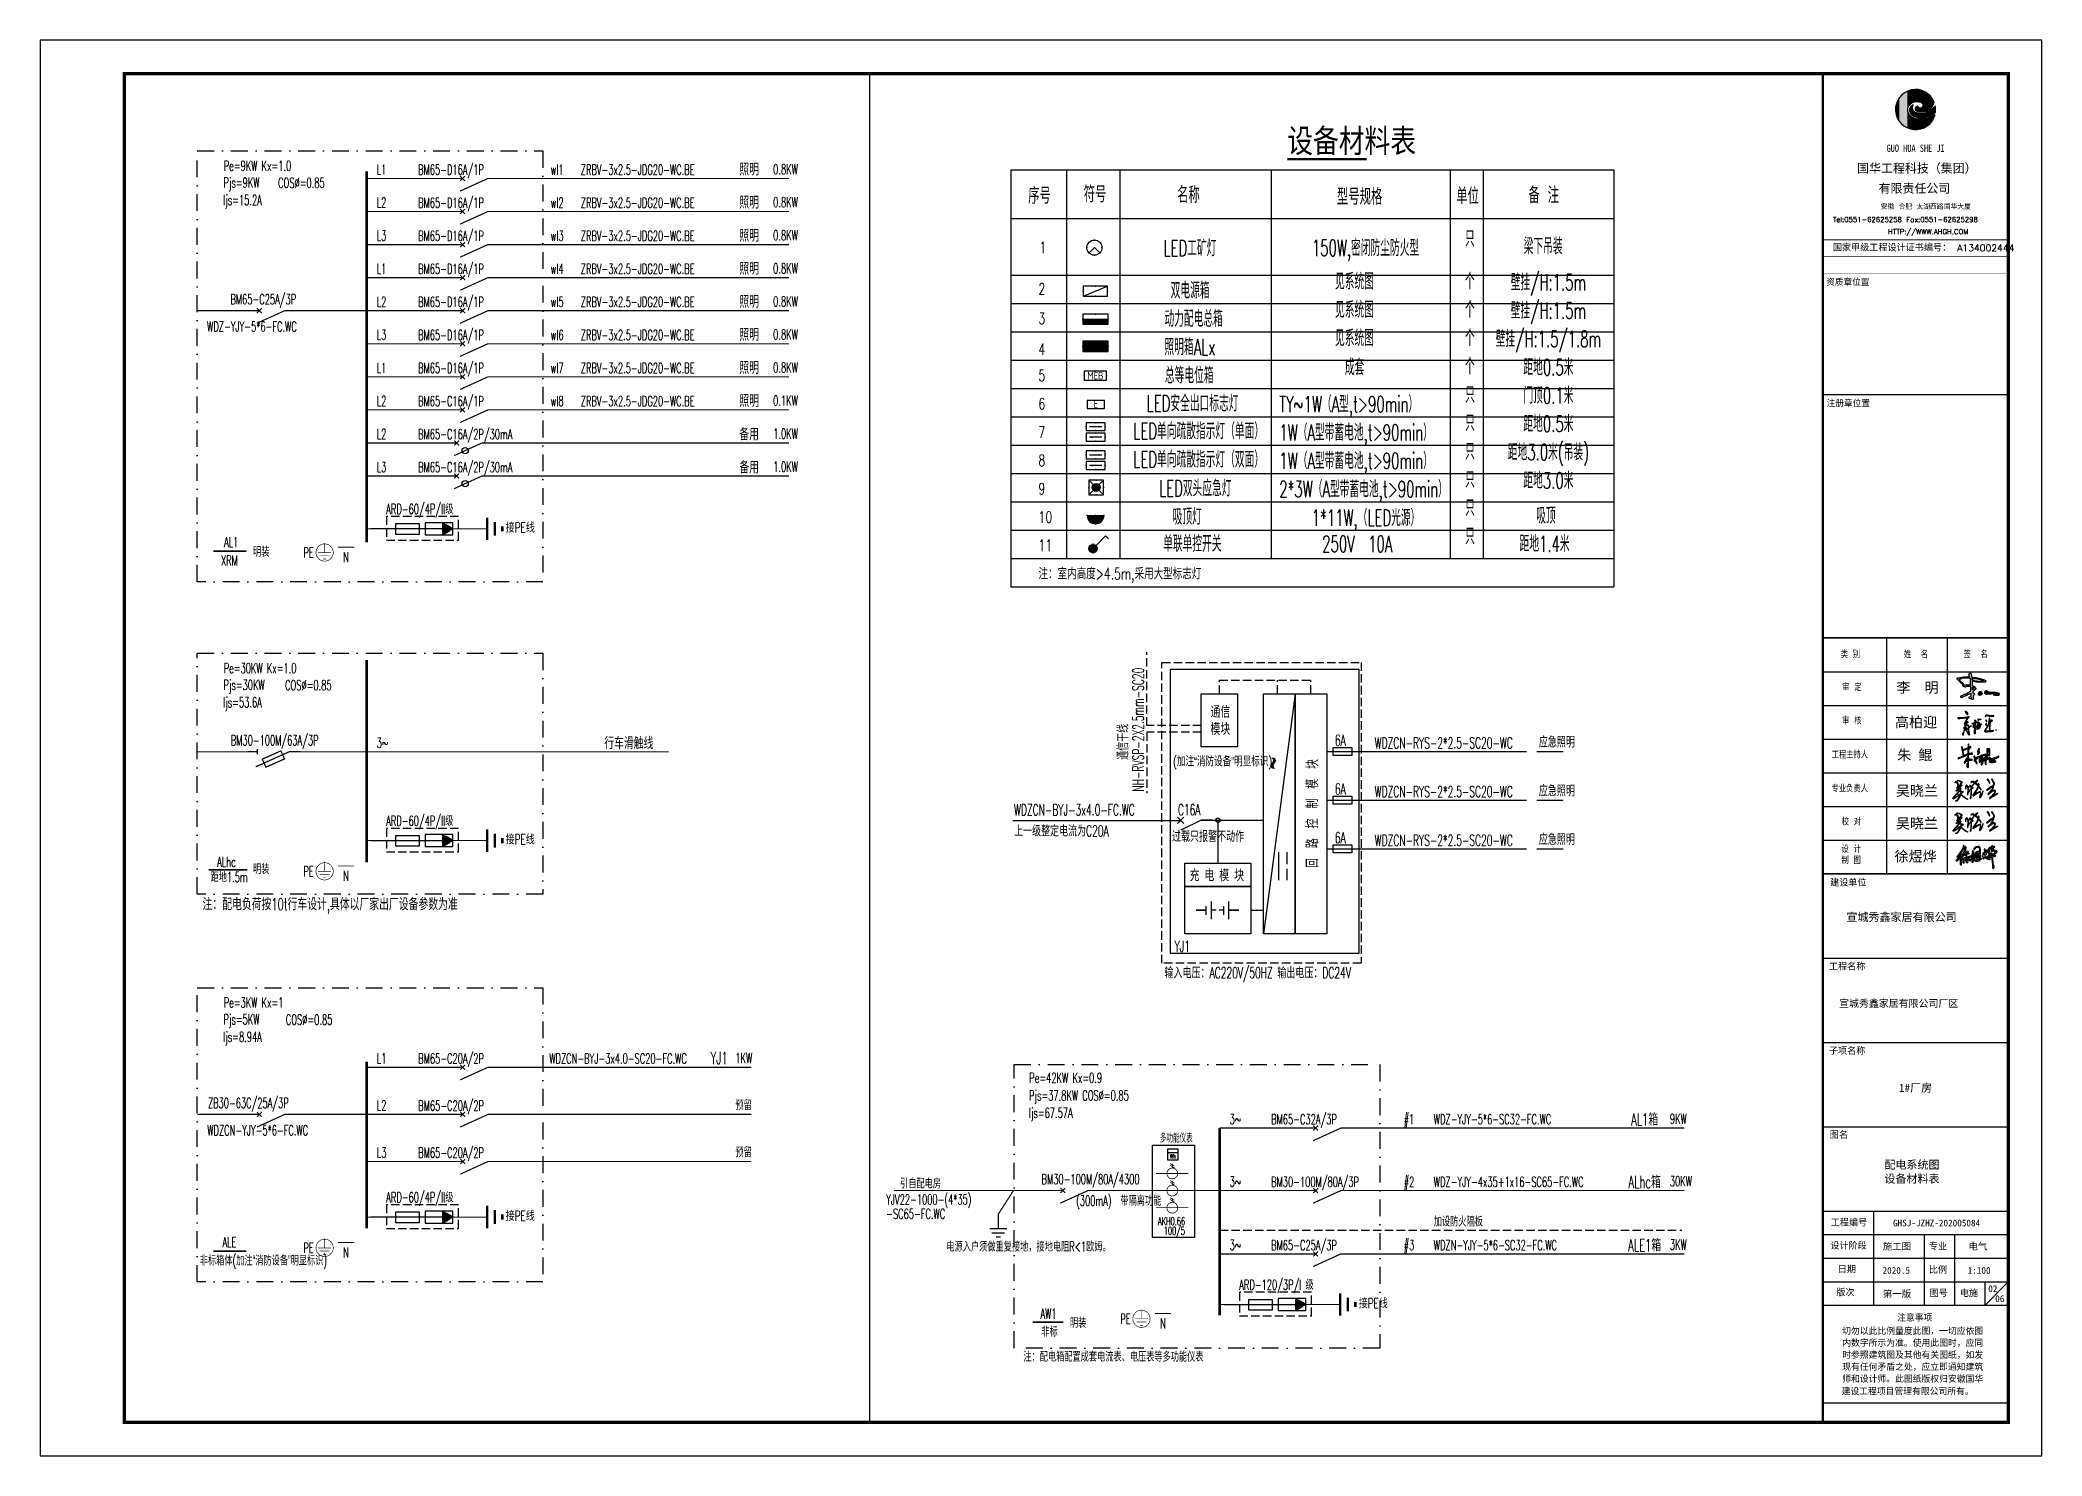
# Model space of a CAD drawing. Extents: x 1728470 to 1835391, y -157368 to 197905.
# Drawn here: x 1728675 to 1788075, y 109229 to 151229 of the extents above; entities that cross this region are included whole.
import ezdxf
from ezdxf.enums import TextEntityAlignment as Align

# ---------------------------------------------------------------- set-up
doc = ezdxf.new("R2010")
doc.units = 0
doc.header["$LTSCALE"] = 1000
doc.header["$MEASUREMENT"] = 0
for name, pattern in [('__DASH', [0.35, 0.25, -0.1]), ('ACAD_ISO02W100', [15, 12, -3]), ('CONTINOUS', [0]), ('DASH', [0.35, 0.25, -0.1]), ('DASHDOTX2', [2, 1, -0.5, 0, -0.5]), ('PHANTOM2', [31.75, 15.875, -3.175, 3.175, -3.175, 3.175, -3.175])]:
    doc.linetypes.add(name, pattern=pattern)
doc.layers.get('0').update_dxf_attribs({"linetype": 'CONTINUOUS'})
for name, color, linetype in [('1', 7, 'CONTINUOUS'), ('ABDE_SYS', 7, 'CONTINUOUS'), ('DOTLN', 2, 'CONTINUOUS'), ('E-SB', 3, 'CONTINUOUS'), ('E-电气标注', 4, 'CONTINUOUS'), ('ELEMENT', 3, 'CONTINUOUS'), ('EQUIP', 3, 'CONTINUOUS'), ('EQUIP-照明', 3, 'CONTINUOUS'), ('EQUIP-箱柜', 3, 'CONTINUOUS'), ('LZQ', 200, 'CONTINUOUS'), ('PP-PM-TK', 7, 'CONTINUOUS'), ('PUB_TEXT', 7, 'CONTINUOUS'), ('PUB_TITLE', 4, 'CONTINUOUS'), ('SIG_TEXT', 7, 'CONTINUOUS'), ('TEL_SYMB', 3, 'CONTINUOUS'), ('TEL_TEXT', 7, 'CONTINUOUS'), ('TEL_TITLE', 7, 'CONTINUOUS'), ('WALL', 9, 'CONTINUOUS'), ('WIRE-母线', 6, 'CONTINUOUS'), ('WIRE-照明', 1, 'CONTINUOUS'), ('WIRE-系统', 4, 'CONTINUOUS'), ('XTT', 3, 'CONTINUOUS'), ('ZXP', 7, 'CONTINUOUS'), ('电气', 7, 'CONTINUOUS'), ('签名', 255, 'CONTINUOUS'), ('系统层', 7, 'CONTINUOUS')]:
    doc.layers.add(name, color=color, linetype=linetype)
doc.styles.add('-宋体', font='', dxfattribs={"width": 0.8})
doc.styles.add('-黑体', font='simhei.ttf', dxfattribs={"width": 0.8})
doc.styles.add('_COMPLEX', font='complex_.ttf', dxfattribs={"width": 0.6})
doc.styles.add('_GBENOR', font='GBENOR.shx')
doc.styles.add('_TCH_LABEL', font='COMPLEX', dxfattribs={"bigfont": 'GBCBIG'})
doc.styles.add('HZTXT', font='txt', dxfattribs={"width": 0.7, "height": 300, "bigfont": 'HZTXT'})
doc.styles.add('IDQSTYLE', font='simplex.shx', dxfattribs={"width": 0.7, "bigfont": 'hztxt.shx'})
doc.styles.get("Standard").update_dxf_attribs({"font": 'gbenor.shx', "bigfont": 'gbcbig.shx'})
doc.styles.add('STY15', font='COMPLEX.shx', dxfattribs={"width": 0.8, "bigfont": 'HZTXT.shx'})
doc.styles.add('STY53', font='COMPLEX', dxfattribs={"width": 0.6, "bigfont": 'HZTXT'})
doc.styles.add('STYLE1', font='simhei.ttf', dxfattribs={"width": 0.8})
doc.styles.add('TQ', font='txt.shx', dxfattribs={"width": 0.8, "bigfont": 'hztxt.shx'})
doc.styles.add('TXT', font='ros.shx', dxfattribs={"width": 0.8, "height": 300, "bigfont": 'hzs.shx'})
doc.styles.add('新宋体', font='', dxfattribs={"width": 0.8})
doc.styles.get('-宋体').set_extended_font_data('SimSun')
doc.styles.get('新宋体').set_extended_font_data('NSimSun')

msp = doc.modelspace()

# ---------------------------------------------------------------- texts
at = {"color": 7, "style": 'TXT', "width": 0.55}
msp.add_text('~', height=891, rotation=90, dxfattribs=at).set_placement((1765697, 129587, 10835))
at = {"layer": 'ABDE_SYS', "color": 3, "linetype": 'CONTINUOUS', "style": 'STY15'}
for s, height, width, p in [('序号', 481.2, 0.7, (1757994, 146371)), ('符号', 481.2, 0.7, (1759642, 146414)), ('名称', 481.2, 0.7, (1762412, 146395)), ('型号规格', 481.2, 0.7, (1767156, 146340)), ('单位', 481.2, 0.7, (1770697, 146361)), ('备 注', 481.2, 0.7, (1772840, 146389)), ('1', 337, 0.7, (1758331, 144908)), ('LED工矿灯', 481.2, 0.6, (1762008, 144814)), ('150W,密闭防尘防火型', 481.19, 0.6, (1766411, 144821)), ('梁下吊装', 481.2, 0.6, (1772697, 144873)), ('2', 337, 0.7, (1758301, 143681)), ('双电源箱', 481.2, 0.6, (1762222, 143562, 0)), ('动力配电总箱', 481.2, 0.6, (1762038, 142722, 0)), ('3', 337, 0.7, (1758301, 142804)), ('4', 337, 0.7, (1758301, 141888)), ('照明箱ALx', 481.2, 0.6, (1762038, 141882, 0)), ('5', 337, 0.7, (1758301, 141112)), ('总等电位箱', 481.2, 0.6, (1762051, 141042, 0)), ('6', 337, 0.7, (1758301, 140272)), ('LED安全出口标志灯  ', 481.19, 0.6, (1761509, 140211)), ('TY~1W（A型,t>90min）', 481.19, 0.6, (1765446, 140188)), ('7', 337, 0.7, (1758301, 139432)), ('LED单向疏散指示灯（单面）  ', 481.19, 0.6, (1761112, 139389)), ('1W（A型带蓄电池,t>90min）', 481.19, 0.6, (1765446, 139348)), ('LED单向疏散指示灯（双面）  ', 481.19, 0.6, (1761112, 138549)), ('1W（A型带蓄电池,t>90min）', 481.19, 0.6, (1765446, 138508)), ('8', 337, 0.7, (1758301, 138592)), ('9', 337, 0.7, (1758301, 137752)), ('LED双头应急灯  ', 481.2, 0.6, (1761879, 137691)), ('2*3W（A型带蓄电池,t>90min）', 481.19, 0.6, (1765446, 137668)), ('10', 336.8, 0.7, (1758301, 136912)), ('吸顶灯', 481.2, 0.6, (1762282, 136849)), ('1*11W,（LED光源）', 481.19, 0.6, (1766408, 136820)), ('吸顶', 481.2, 0.6, (1773067, 136884)), ('吸顶', 481.2, 0.6, (1773067, 136884)), ('11', 336.8, 0.7, (1758301, 136072)), ('单联单控开关  ', 481.2, 0.6, (1761999, 136049)), ('250V  10A', 481.2, 0.6, (1766719, 136042)), ('距地1.4米', 481.2, 0.6, (1772574, 136046)), ('注：室内高度>4.5m,采用大型标志灯', 336.84, 0.7, (1758301, 135232))]:
    msp.add_text(s, height=height, dxfattribs=dict(at, width=width)).set_placement(p)
at = {"layer": 'ABDE_SYS', "color": 3, "linetype": 'CONTINUOUS', "style": 'STY15', "width": 0.6}
for s, height, p in [('只', 481, (1771100, 145100)), ('见系统图', 481.2, (1767677, 143828)), ('个', 481, (1771100, 143832)), ('壁挂/H:1.5m', 481.2, (1773430, 143803)), ('见系统图', 481.2, (1767677, 142988)), ('个', 481, (1771100, 142992)), ('壁挂/H:1.5m', 481.2, (1773430, 142963)), ('见系统图', 481.2, (1767677, 142148)), ('个', 481, (1771100, 142152)), ('壁挂/H:1.5/1.8m', 481.19, (1773430, 142123)), ('成套', 481.2, (1767681, 141285)), ('个', 481, (1771100, 141312)), ('距地0.5米', 481.2, (1773430, 141283)), ('只', 481, (1771104, 140472)), ('门顶0.1米', 481.2, (1773430, 140443)), ('只', 481, (1771104, 139632)), ('距地0.5米', 481.2, (1773430, 139603)), ('只', 481, (1771104, 138792)), ('距地3.0米(吊装)', 481.2, (1773430, 138763)), ('只', 481, (1771104, 137952)), ('距地3.0米', 481.2, (1773430, 137923)), ('只', 481, (1771104, 137112)), ('只', 481, (1771104, 136272))]:
    msp.add_text(s, height=height, dxfattribs=at).set_placement(p, align=Align.CENTER)
at = {"layer": 'PUB_TEXT', "color": 2, "style": 'STYLE1', "width": 0.8}
msp.add_text('GUO HUA SHE JI', height=216, dxfattribs=at).set_placement((1783462, 147912))
at = {"layer": 'PUB_TEXT', "color": 7, "ltscale": 10, "style": 'STY53', "width": 0.6}
for s, height, p in [('Pe=9KW Kx=1.0', 300, (1734123, 147350)), ('L1', 300, (1738664, 147238)), ('BM65-D16A/1P', 300, (1739893, 147234)), ('wl1', 300, (1743825, 147235)), ('ZRBV-3x2.5-JDG20-WC.BE', 300, (1744719, 147234)), ('0.8KW', 300, (1750428, 147249)), ('Pjs=9KW', 300, (1734114, 146851)), ('COS%%C=0.85', 300, (1735739, 146843)), ('Ijs=15.2A', 300, (1734108, 146333)), ('L2', 300, (1738664, 146257)), ('BM65-D16A/1P', 300, (1739893, 146253)), ('wl2', 300, (1743825, 146254)), ('ZRBV-3x2.5-JDG20-WC.BE', 300, (1744719, 146253)), ('0.8KW', 300, (1750428, 146268)), ('L3', 300, (1738664, 145277)), ('BM65-D16A/1P', 300, (1739893, 145273)), ('wl3', 300, (1743825, 145273)), ('ZRBV-3x2.5-JDG20-WC.BE', 300, (1744719, 145273)), ('0.8KW', 300, (1750428, 145288)), ('L1', 300, (1738664, 144296)), ('BM65-D16A/1P', 300, (1739893, 144292)), ('wl4', 300, (1743825, 144293)), ('ZRBV-3x2.5-JDG20-WC.BE', 300, (1744719, 144292)), ('0.8KW', 300, (1750428, 144307)), ('BM65-C25A/3P', 300, (1734323, 143390)), ('L2', 300, (1738664, 143315)), ('BM65-D16A/1P', 300, (1739893, 143311)), ('wl5', 300, (1743825, 143312)), ('ZRBV-3x2.5-JDG20-WC.BE', 300, (1744719, 143311)), ('0.8KW', 300, (1750428, 143326)), ('WDZ-YJY-5*6-FC.WC', 300, (1733632, 142579)), ('L3', 300, (1738664, 142335)), ('BM65-D16A/1P', 300, (1739893, 142331)), ('wl6', 300, (1743825, 142331)), ('ZRBV-3x2.5-JDG20-WC.BE', 300, (1744719, 142331)), ('0.8KW', 300, (1750428, 142346)), ('L1', 300, (1738664, 141354)), ('BM65-D16A/1P', 300, (1739893, 141350)), ('wl7', 300, (1743825, 141351)), ('ZRBV-3x2.5-JDG20-WC.BE', 300, (1744719, 141350)), ('0.8KW', 300, (1750428, 141365)), ('L2', 300, (1738664, 140373)), ('BM65-C16A/1P', 300, (1739893, 140369)), ('wl8', 300, (1743825, 140370)), ('ZRBV-3x2.5-JDG20-WC.BE', 300, (1744719, 140369)), ('0.1KW', 300, (1750428, 140384)), ('L2', 300, (1738664, 139393)), ('BM65-C16A/2P/30mA', 300, (1739893, 139389)), ('1.0KW', 300, (1750428, 139404)), ('L3', 300, (1738664, 138412)), ('BM65-C16A/2P/30mA', 300, (1739893, 138408)), ('1.0KW', 300, (1750428, 138423)), ('ARD-60/4P/II级', 300, (1738947, 137169)), ('AL1', 300, (1734134, 136184)), ('明装', 300, (1734996, 135902)), ('XRM', 300, (1734043, 135641)), ('Pe=30KW Kx=1.0', 300, (1734123, 132449)), ('Pjs=30KW', 300, (1734114, 131950)), ('COS%%C=0.85', 300, (1735945, 131942)), ('Ijs=53.6A', 300, (1734108, 131432)), ('BM30-100M/63A/3P', 300, (1734333, 130307)), ('3~', 300, (1738664, 130233)), ('6A', 330, (1767095, 130292, 2889)), ('WDZCN-RYS-2*2.5-SC20-WC', 330, (1768276, 130215, 7223)), ('应急照明', 330, (1773146, 130241, 10835)), ('6A', 330, (1767095, 128847, 2889)), ('WDZCN-RYS-2*2.5-SC20-WC', 330, (1768276, 128771, 7223)), ('应急照明', 330, (1773146, 128796, 10835)), ('WDZCN-BYJ-3x4.0-FC.WC', 330, (1757575, 128228, 15022)), ('C16A', 330, (1762437, 128233, 10835)), ('ARD-60/4P/II级', 300, (1738945, 127919)), ('上一级整定电流为C20A', 330, (1757575, 127605, 15022)), ('过载只报警不动作', 330, (1762262, 127442, 10835)), ('6A', 330, (1767095, 127403, 2889)), ('应急照明', 330, (1773146, 127352, 10835)), ('WDZCN-RYS-2*2.5-SC20-WC', 330, (1768276, 127326, 7223)), ('距地1.5m', 300, (1733735, 126251)), ('ALhc', 300, (1733928, 126703)), ('明装', 300, (1734994, 126491)), ('注：配电负荷按10t行车设计,具体以厂家出厂设备参数为准', 360, (1733496, 125416)), ('YJ1', 330, (1762338, 124178)), ('输入电压：AC220V/50HZ 输出电压：DC24V', 330, (1762040, 123397)), ('Pe=3KW Kx=1', 300, (1734123, 122529)), ('Ijs=8.94A', 300, (1734108, 121512)), ('Pjs=5KW', 300, (1734114, 122030)), ('COS%%C=0.85', 300, (1735968, 122022)), ('BM65-C20A/2P', 300, (1739896, 120868)), ('1KW', 300, (1749308, 120883)), ('L1', 300, (1738668, 120872)), ('WDZCN-BYJ-3x4.0-SC20-FC.WC', 300, (1743785, 120868)), ('Pe=42KW Kx=0.9', 300, (1758027, 120295, 15022)), ('Pjs=37.8KW COS%%C=0.85', 300, (1758018, 119773, 15022)), ('ZB30-63C/25A/3P', 300, (1733656, 119550)), ('L2', 300, (1738668, 119475)), ('BM65-C20A/2P', 300, (1739896, 119471)), ('预留', 300, (1749308, 119486)), ('Ijs=67.57A', 300, (1758012, 119255, 15022)), ('BM65-C32A/3P', 300, (1765203, 119066, 15022)), ('#1', 300, (1769135, 119066, 15022)), ('WDZCN-YJY-5*6-FC.WC', 300, (1733637, 118739)), ('3~', 300, (1763973, 119070, 15022)), ('WDZ-YJY-5*6-SC32-FC.WC', 300, (1770029, 119066, 15022)), ('9KW', 300, (1777034, 119081, 15022)), ('L3', 300, (1738668, 118078)), ('BM65-C20A/2P', 300, (1739896, 118074)), ('预留', 300, (1749308, 118089)), ('多功能仪表', 240, (1761902, 118527, 15022)), ('ARD-60/4P/II级', 300, (1738947, 116752)), ('3~', 300, (1763973, 117216, 15022)), ('BM30-100M/80A/3P', 300, (1765203, 117212, 15022)), ('#2', 300, (1769135, 117212, 15022)), ('WDZ-YJY-4x35+1x16-SC65-FC.WC', 300, (1770029, 117212, 15022)), ('30KW', 300, (1777034, 117227, 15022)), ('AKH0.66', 240, (1761843, 116072, 15022)), ('100/5', 240, (1762017, 115789, 15022)), ('加设防火隔板', 300, (1770029, 116035, 15022)), ('ALE', 300, (1734088, 115420)), ('3~', 300, (1763973, 115336, 15022)), ('BM65-C25A/3P', 300, (1765203, 115332, 15022)), ('#3', 300, (1769135, 115333, 15022)), ('WDZN-YJY-5*6-SC32-FC.WC', 300, (1770029, 115332, 15022)), ('3KW', 300, (1777034, 115347, 15022)), ('非标箱体(加注“消防设备”明显标识)', 300, (1733415, 114877)), ('ARD-120/3P/I 级', 300, (1764256, 114158, 15022)), ('AW1', 300, (1758360, 113301, 15022)), ('非标', 300, (1758383, 112767, 15022)), ('明装', 300, (1759233, 113028, 15022)), ('注：配电箱配置成套电流表、电压表等多功能仪表', 300, (1757852, 112025, 15022))]:
    msp.add_text(s, height=height, dxfattribs=at).set_placement(p)
for s, p in [('照明', (1749716, 147399)), ('照明', (1749716, 146418)), ('照明', (1749716, 145437)), ('照明', (1749716, 144457)), ('照明', (1749716, 143476)), ('照明', (1749716, 142495)), ('照明', (1749716, 141514)), ('照明', (1749716, 140534)), ('备用', (1749716, 139553)), ('备用', (1749716, 138572)), ('行车滑触线', (1746146, 130392)), ('YJ1', (1748823, 121033)), ('AL1箱', (1776286, 119230)), ('ALhc箱', (1776286, 117376)), ('ALE1箱', (1776286, 115497))]:
    msp.add_text(s, height=360, dxfattribs=at).set_placement(p, align=Align.MIDDLE)
at = {"layer": 'PUB_TEXT', "color": 2}
for s, height, style, p in [('国华工程科技（集团）', 260, '-黑体', (1782589, 147295)), ('有限责任公司', 260, '-黑体', (1783227, 146698)), ('安徽', 150, 'TQ', (1783291, 146206)), ('合肥', 150, 'TQ', (1783820, 146206)), ('太湖西路国华大厦', 150, 'TQ', (1784349, 146206)), ('Tel:0551-62625258 Fax:0551-62625298', 150, 'TQ', (1781873, 145830)), ('    HTTP://WWW.AHGH.COM', 150, 'TQ', (1782928, 145469)), ('国家甲级工程设计证书编号： A134002444', 200, 'TQ', (1781872, 144963)), ('资质章位置', 190, 'TQ', (1781673, 143942)), ('注册章位置', 190, 'TQ', (1781686, 140349)), ('建设单位', 200, 'TQ', (1781788, 126126)), ('工程名称', 200, 'TQ', (1781754, 123635)), ('子项名称', 200, 'TQ', (1781754, 121134)), ('图名', 200, 'TQ', (1781778, 118641)), ('工程编号', 200, 'TQ', (1781809, 116042)), ('设计阶段', 200, 'TQ', (1781795, 115356)), ('专业', 200, 'TQ', (1784720, 115339)), ('日期', 200, 'TQ', (1782014, 114656)), ('比例', 200, 'TQ', (1784720, 114639)), ('版次', 200, 'TQ', (1781974, 113970)), ('图号', 200, 'TQ', (1784742, 113947)), ('电施', 200, 'TQ', (1785638, 113946)), ('切勿以此比例量度此图，一切应依图', 193.6, 'TQ', (1782148, 112825)), ('注意事项', 193.6, 'TQ', (1783778, 113221)), ('时参照建筑图及其他有关图纸，如发', 193.6, 'TQ', (1782148, 112116)), ('内数字所示为准。使用此图时，应同', 193.6, 'TQ', (1782148, 112471)), ('现有任何矛盾之处，应立即通知建筑', 193.6, 'TQ', (1782148, 111761)), ('建设工程项目管理有限公司所有。', 193.6, 'TQ', (1782130, 111037)), ('师和设计师。此图纸版权归安徽国华', 193.6, 'TQ', (1782148, 111406))]:
    msp.add_text(s, height=height, dxfattribs=dict(at, style=style)).set_placement(p)
at = {"layer": 'PUB_TEXT', "color": 7, "ltscale": 10, "style": 'STY53', "width": 0.6}
for s, p in [('PE', (1736645, 135876)), ('N', (1737756, 135741)), ('PE', (1736645, 126420)), ('N', (1737756, 126285)), ('PE', (1736645, 115251)), ('N', (1737756, 115116)), ('PE', (1760882, 113147)), ('N', (1761993, 113012))]:
    msp.add_text(s, height=300, dxfattribs=at).set_placement(p, align=Align.CENTER)
for s, height, rotation, p in [('NH-RVSP-2X2.5mm-SC20', 330, 90, (1761422, 128936, 10832)), ('通信干线', 330, 90, (1760972, 129878, 10832)), ('YJV22-1000-(4*35)', 300, 360, (1753780, 116688, 15022)), ('引自配电房', 300, 360, (1754192, 117163, 15022)), ('-SC65-FC.WC', 300, 360, (1753781, 116263, 15022)), ('(300mA)', 300, 360, (1759419, 116650, 15022)), ('带隔离功能', 300, 360, (1760729, 116652, 15022)), ('电源入户须做重复接地，接地电阻R<1欧姆。', 300, 360, (1755568, 115290, 15022))]:
    msp.add_text(s, height=height, rotation=rotation, dxfattribs=at).set_placement(p)
msp.add_text('BM30-100M/80A/4300', height=300, rotation=360, dxfattribs=at).set_placement((1759846, 117289), align=Align.CENTER)
at = {"layer": 'PUB_TEXT', "color": 2, "char_height": 200, "width": 1679.83, "attachment_point": 1, "style": 'TQ'}
for s, insert in [('类 别', (1782104, 133102)), ('姓  名', (1783978, 133095)), ('签  名', (1785750, 133103)), ('审 定', (1782147, 132122)), ('审 核', (1782145, 131130)), ('工程主持人', (1781834, 130123)), ('专业负责人', (1781833, 129119)), ('校 对', (1782132, 128134)), ('设 计 \\P制 图', (1782125, 127322))]:
    msp.add_mtext(s, dxfattribs=dict(at, insert=insert))
at = {"layer": 'PUB_TITLE', "color": 255, "style": '-黑体'}
for s, height, p in [('宣城秀鑫家居有限公司', 240, (1782272, 125091)), ('宣城秀鑫家居有限公司厂区', 216, (1782055, 122545)), ('1#厂房', 240, (1783834, 120027)), ('GHSJ-JZHZ-202005084', 200, (1783656, 116039)), ('施工图', 200, (1783352, 115346)), ('电气', 200, (1785895, 115346)), ('2020.5', 200, (1783344, 114632)), ('1:100', 200, (1785871, 114633)), ('第一版', 200, (1783355, 113940)), ('02', 200, (1786481, 114091)), ('06', 200, (1786688, 113794))]:
    msp.add_text(s, height=height, dxfattribs=at).set_placement(p)
at = {"layer": 'PUB_TITLE', "color": 6, "style": '-黑体'}
for s, p in [('配电系统图', (1783400, 117748)), ('设备材料表', (1783400, 117332))]:
    msp.add_text(s, height=240, dxfattribs=at).set_placement(p)
at = {"layer": 'TEL_TEXT', "color": 1, "style": '新宋体', "width": 0.8}
msp.add_text('设备材料表', height=700, dxfattribs=at).set_placement((1765683, 147892))
at = {"layer": 'TEL_TEXT', "color": 7}
for s, height, style, width, p in [('接PE线', 300, 'HZTXT', 0.65, (1742493, 136618)), ('(加注“消防设备”明显标识)', 270, 'IDQSTYLE', 0.7, (1762293, 129688)), ('接PE线', 300, 'HZTXT', 0.65, (1742491, 127369)), ('接PE线', 300, 'HZTXT', 0.65, (1742493, 116202)), ('接PE线', 300, 'HZTXT', 0.65, (1767803, 113608, 15022))]:
    msp.add_text(s, height=height, dxfattribs=dict(at, style=style, width=width)).set_placement(p)
at = {"layer": 'ZXP', "color": 2, "style": '-宋体', "width": 0.7}
for s, p in [('通信', (1763403, 131159, 7223)), ('模块', (1763403, 130648, 7223)), ('充 电 模 块 ', (1762783, 126309, 3756))]:
    msp.add_text(s, height=308, dxfattribs=at).set_placement(p)
msp.add_text('回  路  控  制  模  块', height=308, rotation=90, dxfattribs=at).set_placement((1766567, 126671, 7223))
at = {"layer": '签名', "linetype": 'CONTINUOUS', "style": '-黑体'}
for s, p in [('李  明', (1783757, 131869)), ('高柏迎', (1783715, 130843)), ('朱 鲲', (1783781, 129869)), ('吴晓兰', (1783740, 128810)), ('吴晓兰', (1783740, 127843)), ('徐煜烨', (1783700, 126864))]:
    msp.add_text(s, height=306, dxfattribs=at).set_placement(p)

# ---------------------------------------------------------------- blocks, each defined once
blk = doc.blocks.new('*X21')
at = {"color": 0}
for p, q in [((-250, 33), (-83, 200)), ((-250, 68), (-118, 200)), ((-250, 104), (-154, 200)), ((-250, 139), (-189, 200)), ((-250, 174), (-224, 200)), ((-247, 0), (-47, 200)), ((-212, 0), (-12, 200)), ((-177, 0), (23, 200)), ((-141, 0), (59, 200)), ((-106, 0), (94, 200)), ((-71, 0), (129, 200)), ((-35, 0), (165, 200)), ((0, 0), (200, 200)), ((35, 0), (235, 200)), ((71, 0), (250, 179)), ((106, 0), (250, 144)), ((141, 0), (250, 109)), ((177, 0), (250, 73)), ((212, 0), (250, 38)), ((247, 0), (250, 3))]:
    blk.add_line(p, q, dxfattribs=at)
blk = doc.blocks.new('$EQUIP$00001421')
for p, q in [((0.75, 0.6), (-0.75, 0.6)), ((-0.75, 0.6), (-0.75, 0)), ((-0.75, 0), (0.75, 0)), ((0.75, 0), (0.75, 0.6))]:
    blk.add_line(p, q)
at = {"const_width": 0.6}
blk.add_lwpolyline([(-0.75, 0.3), (0.75, 0.3)], dxfattribs=at)
for p in [(-0.75, 0.3), (0, 0.6), (0, 0), (0.75, 0.3)]:
    blk.add_point(p)
at = {"xscale": 0.00300000000061118, "yscale": 0.00300000000061118, "zscale": 0.003}
blk.add_blockref('*X21', (0, 0), dxfattribs=at)
at = {"style": '_TCH_LABEL', "flags": 9}
blk.add_attdef('A', (0, 0), '', height=0.00002, dxfattribs=at)
blk = doc.blocks.new('*X11')
at = {"color": 0}
for p, q in [((-250, 33), (-183, 100)), ((-250, 68), (-218, 100)), ((-247, 0), (-147, 100)), ((-212, 0), (-112, 100)), ((-177, 0), (-77, 100)), ((-141, 0), (-41, 100)), ((-106, 0), (-6, 100)), ((-71, 0), (29, 100)), ((-35, 0), (65, 100)), ((0, 0), (100, 100)), ((35, 0), (135, 100)), ((71, 0), (171, 100)), ((106, 0), (206, 100)), ((141, 0), (241, 100)), ((177, 0), (250, 73)), ((212, 0), (250, 38)), ((247, 0), (250, 3))]:
    blk.add_line(p, q, dxfattribs=at)
blk = doc.blocks.new('$EQUIP$00001414')
for p, q in [((0.75, 0.6), (-0.75, 0.6)), ((-0.75, 0.6), (-0.75, 0)), ((-0.75, 0.3), (0.75, 0.3)), ((-0.75, 0), (0.75, 0)), ((0.75, 0), (0.75, 0.6))]:
    blk.add_line(p, q)
at = {"const_width": 0.3}
blk.add_lwpolyline([(-0.75, 0.15), (0.75, 0.15)], dxfattribs=at)
for p in [(-0.75, 0.3), (0, 0.6), (0, 0), (0.75, 0.3)]:
    blk.add_point(p)
at = {"xscale": 0.00300000000061118, "yscale": 0.00300000000061118, "zscale": 0.003}
blk.add_blockref('*X11', (0, 0), dxfattribs=at)
at = {"style": '_TCH_LABEL', "flags": 9}
blk.add_attdef('A', (0, 0), '', height=0.00002, dxfattribs=at)
blk = doc.blocks.new('$EQUIP$00002700')
for p, q in [((-0.75, 0.6), (-0.75, 0)), ((0.75, 0.6), (-0.75, 0.6)), ((-0.75, 0), (0.75, 0)), ((0.75, 0), (0.75, 0.6))]:
    blk.add_line(p, q)
at = {"const_width": 0.04}
blk.add_lwpolyline([(-0.75, 0.6), (-0.75, 0), (0.75, 0), (0.75, 0.6), (-0.75, 0.6), (-0.75, 0)], dxfattribs=at)
for p in [(-0.75, 0.3), (0, 0.6), (0, 0), (0.75, 0.3)]:
    blk.add_point(p)
at = {"color": 7}
blk.add_attdef('$TEXT$', text='', height=0.5, dxfattribs=at).set_placement((0, 0.3), align=Align.MIDDLE_CENTER)
blk = doc.blocks.new('$EQUIP$00002831')
for q in [(-0.35, -0.35), (0.35, -0.35)]:
    blk.add_line((0, 0), q)
at = {"const_width": 0.04}
blk.add_lwpolyline([(0.5, 0, 1), (-0.5, 0, 1), (0.5, 0, -2.700563)], format="xyb", dxfattribs=at)
blk.add_circle((0, 0), 0.5)
for p in [(-0.5, 0), (0, 0.5), (0.5, 0), (0, -0.5)]:
    blk.add_point(p)
blk = doc.blocks.new('$EQUIP$00002942')
for p, q in [((-0.75, 0.6), (-0.75, 0)), ((-0.75, 0), (0.75, 0.6)), ((0.75, 0.6), (-0.75, 0.6)), ((-0.75, 0), (0.75, 0)), ((0.75, 0), (0.75, 0.6))]:
    blk.add_line(p, q)
at = {"const_width": 0.04}
blk.add_lwpolyline([(-0.75, 0.6), (-0.75, 0), (0.75, 0), (0.75, 0.6), (-0.75, 0.6), (-0.75, 0)], dxfattribs=at)
for p in [(-0.75, 0.3), (0, 0.6), (0, 0), (0.75, 0.3)]:
    blk.add_point(p)
blk = doc.blocks.new('_LINKPT1')
blk.add_line((0, 0), (0, 0))
blk = doc.blocks.new('_Y41NTT')
for p, q in [((0.6, 0.55), (-0.6, 0.55)), ((-0.6, 0.55), (-0.6, 0)), ((-0.6, 0), (0.6, 0)), ((0.6, 0), (0.6, 0.55))]:
    blk.add_line(p, q)
at = {"xscale": 0.002, "yscale": 0.002, "zscale": 0.002}
for p in [(-0.6, 0.25), (0, 0.55), (0, 0), (0.6, 0.25)]:
    blk.add_blockref('_LINKPT1', p, dxfattribs=at)
at = {"style": '_GBENOR', "width": 0.8, "flags": 8}
blk.add_attdef('$TEXT$', text='', height=0.6, dxfattribs=at).set_placement((0.01, 0.31), align=Align.MIDDLE_CENTER)
at = {"flags": 9}
blk.add_attdef('A', (0, 0), '', height=0.00002, dxfattribs=at)
blk = doc.blocks.new('$EQUIP$00001687')
for p, q in [((0.72, 0.6), (-0.72, 0.6)), ((-0.72, 0.6), (-0.72, 0)), ((-0.72, 0), (0.72, 0)), ((0.72, 0), (0.72, 0.6))]:
    blk.add_line(p, q)
at = {"color": 7}
blk.add_line((-0.48, 0.3), (0.48, 0.3), dxfattribs=at)
for p in [(-0.72, 0.3), (0, 0.6), (0, 0), (0.72, 0.3)]:
    blk.add_point(p)
blk.add_solid([(0.24, 0.23), (0.53, 0.3), (0.24, 0.37)])
blk = doc.blocks.new('$EQUIP$00001167')
for p, q in [((-0.43, 0.43), (0.43, -0.43)), ((-0.43, -0.43), (0.43, 0.43))]:
    blk.add_line(p, q)
blk.add_lwpolyline([(-0.5, 0.5), (-0.5, -0.5), (0.5, -0.5), (0.5, 0.5)], close=True)
blk.add_circle((0, 0), 0.275)
for p in [(-0.5, 0), (0, 0.5), (0.5, 0), (0, -0.5)]:
    blk.add_point(p)
for points in [[(-0.24, 0.14), (0.24, 0.14), (-0.27, 0), (0.27, 0)], [(-0.24, -0.14), (0.24, -0.14), (-0.27, 0), (0.27, 0)], [(-0.14, 0.24), (0.14, 0.24), (-0.24, 0.14), (0.24, 0.14)], [(0, 0.27), (0, 0.27), (-0.14, 0.24), (0.14, 0.24)], [(-0.14, -0.24), (0.14, -0.24), (-0.24, -0.14), (0.24, -0.14)], [(0, -0.27), (0, -0.27), (-0.14, -0.24), (0.14, -0.24)]]:
    blk.add_solid(points)
at = {"flags": 9}
blk.add_attdef('A', (0, 0), '', height=0.00002, dxfattribs=at)
blk = doc.blocks.new('$EQUIP$00001205')
for p, q in [((0.147, 0.356), (0.625, 0.833)), ((0.625, 0.833), (0.766, 0.692))]:
    blk.add_line(p, q)
blk.add_circle((0, 0.208), 0.208)
for p in [(-0.208, 0.208), (0, 0.417), (0, 0), (0.208, 0.208)]:
    blk.add_point(p)
for points in [[(-0.18, 0.312), (0.18, 0.312), (-0.208, 0.208), (0.208, 0.208)], [(-0.18, 0.104), (0.18, 0.104), (-0.208, 0.208), (0.208, 0.208)], [(-0.104, 0.389), (0.104, 0.389), (-0.18, 0.312), (0.18, 0.312)], [(-0.104, 0.028), (0.104, 0.028), (-0.18, 0.104), (0.18, 0.104)], [(0, 0.417), (0, 0.417), (-0.104, 0.389), (0.104, 0.389)], [(0, 0), (0, 0), (-0.104, 0.028), (0.104, 0.028)]]:
    blk.add_solid(points)
at = {"flags": 9}
blk.add_attdef('A', (0, 0), '', height=0.00002, dxfattribs=at)
blk = doc.blocks.new('$EQUIP$00001168')
blk.add_line((-0.5, 0), (0.5, 0))
blk.add_arc((0, 0), 0.5, 180, 0)
for p in [(-0.5, 0), (0, 0), (0.5, 0), (0, -0.5)]:
    blk.add_point(p)
for points in [[(0.43, -0.25), (-0.43, -0.25), (0.5, 0), (-0.5, 0)], [(0.25, -0.43), (-0.25, -0.43), (0.43, -0.25), (-0.43, -0.25)], [(0, -0.5), (0, -0.5), (0.25, -0.43), (-0.25, -0.43)]]:
    blk.add_solid(points)
at = {"flags": 9}
blk.add_attdef('A', (0, 0), '', height=0.00002, dxfattribs=at)
blk = doc.blocks.new('$ELEMENT$00000454')
at = {"const_width": 0.0233}
for points in [[(0, 0), (0, -0.375)], [(-0.25, -0.375), (0.25, -0.375)], [(-0.188, -0.5), (0.188, -0.5)], [(-0.062, -0.625), (0.062, -0.625)]]:
    blk.add_lwpolyline(points, dxfattribs=at)
blk.add_lwpolyline([(0, -0.04, 1), (0, -0.707, 1), (0, -0.04, 1)], format="xyb", dxfattribs=at)
at = {"flags": 9}
blk.add_attdef('S', (0, 0), '', height=0.00000667, dxfattribs=at)
blk = doc.blocks.new('$ELEMENT$00000497')
at = {"const_width": 0.0233}
for points in [[(0, 0), (0, -0.25)], [(0, -1), (0, -0.75), (-0.25, -0.2)], [(-0.047, -0.297), (0.047, -0.203)], [(-0.047, -0.203), (0.047, -0.297)]]:
    blk.add_lwpolyline(points, dxfattribs=at)
at = {"flags": 9}
blk.add_attdef('S', (0, 0), '', height=0.00000667, dxfattribs=at)
blk = doc.blocks.new('$ELEMENT$00000525')
at = {"const_width": 0.0233}
for points in [[(0, 0), (0, -0.25)], [(-0.25, -0.2), (0, -0.75), (0, -1)], [(-0.047, -0.203), (0.047, -0.297)], [(0.047, -0.203), (-0.047, -0.297)]]:
    blk.add_lwpolyline(points, dxfattribs=at)
blk.add_circle((-0.151, -0.417), 0.0615)
at = {"flags": 9}
blk.add_attdef('S', (0, 0), '', height=0.00000667, dxfattribs=at)
blk = doc.blocks.new('M_U44UVE')
for p, q in [((-0.25, -0.375), (0.25, -0.375)), ((-0.1875, -0.5), (0.1875, -0.5)), ((-0.0625, -0.625), (0.0625, -0.625))]:
    blk.add_line(p, q)
blk.add_lwpolyline([(0, 0), (0, -0.375)])
at = {"width": 0.8, "flags": 9}
blk.add_attdef('S', (0.25, -0.5), '', height=0.2, dxfattribs=at)
blk = doc.blocks.new('A$C6EE804A7')
at = {"layer": 'EQUIP', "xscale": 1000, "yscale": 1000, "zscale": 1000, "rotation": 270}
blk.add_blockref('M_U44UVE', (625, 250), dxfattribs=at)
blk = doc.blocks.new('$ELEMENT$00000189')
at = {"const_width": 0.0233}
for points in [[(0, 0), (0, -1)], [(0.167, -0.5), (0.3, -0.5)], [(0.256, -0.433), (0.172, -0.567)], [(0.308, -0.433), (0.225, -0.567)]]:
    blk.add_lwpolyline(points, dxfattribs=at)
blk.add_lwpolyline([(0, -0.333, 1), (0, -0.667, 1), (0, -0.333)], format="xyb", close=True, dxfattribs=at)
at = {"flags": 9}
blk.add_attdef('S', (0, 0), '', height=0.00000667, dxfattribs=at)
blk = doc.blocks.new('M_Z15DKY')
for p, q in [((0.5, 0.5), (-0.5, 0.5)), ((-0.5, 0.5), (-0.5, -0.5)), ((-0.5, 0.2), (0.5, 0.2)), ((0.5, -0.5), (0.5, 0.5)), ((-0.5, -0.5), (0.5, -0.5))]:
    blk.add_line(p, q)
for p in [(-0.5, 0), (0, 0.5), (0.5, 0), (0, -0.5)]:
    blk.add_blockref('_LINKPT1', p)
at = {"style": '_COMPLEX', "width": 0.6}
blk.add_text('Wh', height=0.4, dxfattribs=at).set_placement((0, -0.35), align=Align.CENTER)
at = {"width": 0.8, "flags": 9}
blk.add_attdef('A', (0, 0), '', height=0.00002, dxfattribs=at)
blk = doc.blocks.new('$ELEMENT$00000529')
at = {"const_width": 0.0233}
for points in [[(0, 0), (0, -0.183)], [(-0.291, -0.342), (-0.139, -0.275), (0.017, -0.625), (-0.136, -0.693), (-0.291, -0.342)], [(0, -1), (0, -0.78), (-0.283, -0.152)], [(-0.05, -0.183), (0.05, -0.183)]]:
    blk.add_lwpolyline(points, dxfattribs=at)
at = {"flags": 9}
blk.add_attdef('S', (0, 0), '', height=0.00000667, dxfattribs=at)
blk = doc.blocks.new('*U41')
at = {"layer": 'PP-PM-TK', "color": 1}
for points in [[(2, 733), (7, 279), (7, 734)], [(7, 734), (16, 280), (16, 734)], [(16, 280), (16, 734), (18, 279)], [(16, 734), (18, 279), (18, 734)], [(18, 279), (18, 734), (21, 279)], [(21, 279), (21, 734), (28, 279)], [(-734, 26), (-725, -117), (-725, 92)], [(-725, 92), (-715, -155), (-715, 168)], [(-725, -117), (-725, 92), (-715, -155)], [(-715, 168), (-689, -255), (-689, 245)], [(-715, -155), (-715, 168), (-689, -255)], [(-689, 245), (-669, -296), (-669, 303)], [(-689, -255), (-689, 245), (-669, -296)], [(-669, 303), (-627, -384), (-627, 377)], [(-669, -296), (-669, 303), (-627, -384)], [(-627, 377), (-598, -422), (-598, 427)], [(-627, -384), (-627, 377), (-598, -422)], [(-598, 427), (-540, -498), (-540, 493)], [(-598, -422), (-598, 427), (-540, -498)], [(-540, 493), (-504, -531), (-504, 535)], [(-540, -498), (-540, 493), (-504, -531)], [(-504, 535), (-434, -593), (-434, 589)], [(-504, -531), (-504, 535), (-434, -593)], [(-434, 589), (-390, -619), (-390, 622)], [(-434, -593), (-434, 589), (-390, -619)], [(-390, 622), (-310, -666), (-310, 662)], [(-390, -619), (-390, 622), (-310, -666)], [(-310, 662), (-302, -669), (-302, 667)], [(-310, -666), (-310, 662), (-302, -669)], [(-302, 667), (-300, 1), (-300, 667)], [(-300, 667), (-299, 9), (-299, 668)], [(-299, 668), (-289, 51), (-289, 673)], [(-289, 673), (-287, 62), (-287, 674)], [(-287, 674), (-274, 89), (-274, 680)], [(-274, 680), (-262, 115), (-262, 686)], [(-262, 686), (-255, 126), (-255, 688)], [(-262, 686), (-262, 115), (-262, 686)], [(-255, 688), (-231, 157), (-231, 695)], [(-231, 695), (-227, 163), (-227, 696)], [(-227, 696), (-222, 168), (-222, 697)], [(-222, 697), (-221, 168), (-221, 697)], [(-222, 3), (-221, -43), (-221, 4)], [(-221, 697), (-215, 174), (-215, 699)], [(-221, 4), (-215, -82), (-215, 32)], [(-221, -43), (-221, 4), (-215, -82)], [(-215, 699), (-211, 177), (-211, 700)], [(-215, 32), (-211, -92), (-211, 48)], [(-215, -82), (-215, 32), (-211, -92)], [(-211, 700), (-202, 186), (-202, 703)], [(-211, 48), (-202, -118), (-202, 68)], [(-211, -92), (-211, 48), (-202, -118)], [(-202, 703), (-199, 188), (-199, 704)], [(-202, 68), (-199, -122), (-199, 73)], [(-202, -118), (-202, 68), (-199, -122)], [(-199, 704), (-185, 201), (-185, 708)], [(-199, 73), (-185, -143), (-185, 93)], [(-199, -122), (-199, 73), (-185, -143)], [(-185, 708), (-183, 203), (-183, 708)], [(-185, 93), (-183, -145), (-183, 96)], [(-185, -143), (-185, 93), (-183, -145)], [(-183, 708), (-179, 206), (-179, 709)], [(-183, 96), (-179, -149), (-179, 100)], [(-183, -145), (-183, 96), (-179, -149)], [(-179, 709), (-176, 208), (-176, 710)], [(-179, 100), (-176, -152), (-176, 103)], [(-179, -149), (-179, 100), (-176, -152)], [(-176, 710), (-175, 208), (-175, 710)], [(-176, 103), (-175, -153), (-175, 104)], [(-176, -152), (-176, 103), (-175, -153)], [(-175, 710), (-163, 216), (-163, 714)], [(-175, 104), (-163, -165), (-163, 116)], [(-175, -153), (-175, 104), (-163, -165)], [(-163, 714), (-142, 228), (-142, 719)], [(-163, 116), (-142, -181), (-142, 137)], [(-163, -165), (-163, 116), (-142, -181)], [(-142, 719), (-124, 239), (-124, 724)], [(-142, 137), (-124, -195), (-124, 151)], [(-142, -181), (-142, 137), (-124, -195)], [(-124, 724), (-123, 240), (-123, 724)], [(-124, 151), (-123, -196), (-123, 152)], [(-124, -195), (-124, 151), (-123, -196)], [(-123, 724), (-122, 240), (-122, 724)], [(-123, 152), (-122, -196), (-122, 153)], [(-123, -196), (-123, 152), (-122, -196)], [(-122, 724), (-114, 243), (-114, 725)], [(-122, 153), (-114, -202), (-114, 157)], [(-122, -196), (-122, 153), (-114, -202)], [(-114, 725), (-112, 244), (-112, 725)], [(-114, 157), (-112, 107), (-112, 158)], [(-114, -202), (-114, 87), (-112, -204)], [(-112, 725), (-112, 244), (-112, 725)], [(-112, 725), (-111, 244), (-111, 725)], [(-112, 158), (-111, 117), (-111, 159)], [(-112, 158), (-112, 108), (-112, 158)], [(-112, -204), (-112, 45), (-112, -204)], [(-112, -204), (-112, 42), (-111, -204)], [(-111, 725), (-110, 245), (-110, 725)], [(-111, 159), (-110, 119), (-110, 159)], [(-111, -204), (-111, 38), (-110, -205)], [(-110, 725), (-105, 247), (-105, 725)], [(-110, 159), (-105, 131), (-105, 162)], [(-110, -205), (-110, 34), (-105, -208)], [(-105, 725), (-102, 248), (-102, 726)], [(-105, 162), (-102, 135), (-102, 164)], [(-105, -208), (-105, 12), (-102, -210)], [(-102, 726), (-101, 249), (-101, 726)], [(-102, 164), (-101, 137), (-101, 165)], [(-101, 726), (-95, 251), (-95, 726)], [(-101, 165), (-95, 145), (-95, 166)], [(-95, 726), (-89, 254), (-89, 727)], [(-95, 166), (-89, 151), (-89, 167)], [(-89, 727), (-85, 255), (-85, 727)], [(-85, 727), (-83, 256), (-83, 727)], [(-83, 727), (-79, 257), (-79, 727)], [(-79, 727), (-59, 265), (-59, 729)], [(-59, 729), (-54, 267), (-54, 729)], [(-54, 729), (-45, 270), (-45, 730)], [(-45, 730), (-34, 272), (-34, 731)], [(-34, 731), (-28, 273), (-28, 731)], [(-28, 731), (-19, 276), (-19, 732)], [(-19, 732), (-12, 276), (-12, 732)], [(-12, 732), (-10, 277), (-10, 732)], [(-12, 25), (-10, 11), (-10, 47)], [(-10, 732), (-10, 277), (-10, 732)], [(-10, 732), (-9, 277), (-9, 732)], [(-10, 47), (-9, 4), (-9, 50)], [(-10, 11), (-10, 47), (-10, 10)], [(-10, 47), (-10, 10), (-10, 47)], [(-10, 10), (-10, 47), (-9, 4)], [(-9, 732), (-4, 277), (-4, 733)], [(-9, 50), (-4, -7), (-4, 68)], [(-9, 4), (-9, 50), (-4, -7)], [(-4, 733), (-3, 277), (-3, 733)], [(-4, 68), (-3, -8), (-3, 69)], [(-4, -7), (-4, 68), (-3, -8)], [(-3, 733), (2, 278), (2, 733)], [(-3, 69), (2, -19), (2, 80)], [(-3, -8), (-3, 69), (2, -19)], [(2, 80), (7, -24), (7, 87)], [(2, -19), (2, 80), (7, -24)], [(7, 87), (16, -35), (16, 98)], [(7, -24), (7, 87), (16, -35)], [(16, 98), (18, -37), (18, 100)], [(16, -35), (16, 98), (18, -37)], [(18, 100), (21, -39), (21, 103)], [(18, -37), (18, 100), (21, -39)], [(21, 103), (28, -45), (28, 111)], [(21, -39), (21, 103), (28, -45)], [(28, 279), (28, 733), (30, 279)], [(28, 111), (30, -46), (30, 113)], [(28, -45), (28, 111), (30, -46)], [(30, 279), (30, 733), (40, 278)], [(30, 113), (40, -53), (40, 121)], [(30, -46), (30, 113), (40, -53)], [(40, 278), (40, 732), (44, 278)], [(40, 121), (44, -56), (44, 124)], [(40, -53), (40, 121), (44, -56)], [(44, 278), (44, 731), (58, 277)], [(44, 124), (58, -63), (58, 135)], [(44, -56), (44, 124), (58, -63)], [(58, 277), (58, 730), (69, 276)], [(58, -63), (58, 135), (69, -69)], [(69, 276), (69, 728), (70, 276)], [(69, -69), (69, 126), (70, -69)], [(70, 276), (70, 728), (84, 275)], [(70, -69), (70, 125), (84, -74)], [(84, 275), (84, 726), (85, 275)], [(84, -74), (84, 113), (85, -74)], [(85, 275), (85, 726), (108, 274)], [(85, -74), (85, 112), (108, -81)], [(108, 274), (108, 723), (108, 274)], [(108, 274), (108, 723), (108, 274)], [(108, 274), (108, 723), (109, 274)], [(108, -81), (108, 88), (108, -82)], [(108, -82), (108, 87), (108, -82)], [(108, -82), (108, 87), (109, -82)], [(109, 274), (109, 723), (112, 273)], [(109, -82), (109, 87), (112, -82)], [(112, 273), (112, 723), (135, 270)], [(112, -82), (112, 84), (135, -86)], [(135, 270), (135, 720), (147, 269)], [(135, -86), (135, 66), (147, -88)], [(147, 269), (147, 719), (152, 268)], [(147, -88), (147, 62), (152, -88)], [(152, 268), (152, 718), (152, 268)], [(152, 268), (152, 718), (159, 268)], [(152, -88), (152, 60), (152, -89)], [(152, -89), (152, 60), (159, -89)], [(159, 268), (159, 717), (160, 267)], [(159, -89), (159, 59), (160, -89)], [(160, 267), (160, 717), (164, 267)], [(160, -89), (160, 59), (164, -89)], [(164, 267), (164, 716), (171, 265)], [(164, -89), (164, 59), (171, -89)], [(171, 265), (171, 713), (179, 263)], [(171, 58), (179, -90), (179, 60)], [(171, -89), (171, 58), (179, -90)], [(179, 263), (179, 711), (185, 262)], [(179, 60), (185, -90), (185, 61)], [(179, -90), (179, 60), (185, -90)], [(185, 262), (185, 709), (191, 261)], [(185, 61), (191, -90), (191, 62)], [(191, 261), (191, 707), (207, 254)], [(191, 62), (207, -89), (207, 65)], [(207, 254), (207, 702), (209, 253)], [(207, 65), (209, -89), (209, 66)], [(209, 253), (209, 701), (217, 250)], [(209, 66), (217, -89), (217, 70)], [(217, 250), (217, 698), (225, 244)], [(217, 70), (225, -89), (225, 75)], [(225, 244), (225, 696), (243, 230)], [(225, 75), (243, -87), (243, 86)], [(243, 230), (243, 690), (246, 228)], [(243, 86), (246, -86), (246, 91)], [(246, 228), (246, 689), (248, 227)], [(246, 91), (248, -86), (248, 93)], [(248, 227), (248, 688), (249, 226)], [(248, 93), (249, -86), (249, 94)], [(249, 226), (249, 688), (255, 216)], [(249, 94), (255, -86), (255, 102)], [(255, 216), (255, 686), (266, 199)], [(255, 102), (266, -84), (266, 117)], [(266, 199), (266, 682), (270, 192)], [(266, 117), (270, -84), (270, 133)], [(270, 192), (270, 681), (276, 155)], [(270, 133), (276, -83), (276, 155)], [(569, -14), (588, -190), (588, 2)], [(588, 2), (593, -187), (593, 6)], [(593, 6), (610, -177), (610, 20)], [(610, 20), (616, -173), (616, 25)], [(616, 25), (618, -171), (618, 27)], [(618, 27), (637, -159), (637, 43)], [(637, 43), (643, -155), (643, 48)], [(643, 48), (653, -148), (653, 57)], [(653, 57), (662, -142), (662, 66)], [(662, 66), (664, -140), (664, 68)], [(664, 68), (683, -126), (683, 86)], [(683, 86), (711, -105), (711, 112)], [(711, 112), (724, -95), (724, 124)], [(-302, -669), (-302, -30), (-300, -669)], [(-300, -669), (-300, -43), (-299, -670)], [(-299, -670), (-299, -61), (-289, -673)], [(-289, -673), (-289, -97), (-287, -674)], [(-287, -674), (-287, -102), (-274, -679)], [(-274, -679), (-274, -130), (-262, -683)], [(-262, -683), (-262, -150), (-262, -683)], [(-262, -683), (-262, -150), (-255, -686)], [(-255, -686), (-255, -162), (-231, -694)], [(-231, -694), (-231, -192), (-227, -695)], [(-227, -695), (-227, -195), (-222, -697)], [(-222, -697), (-222, -201), (-221, -697)], [(-221, -697), (-221, -201), (-215, -699)], [(-215, -699), (-215, -207), (-211, -701)], [(-211, -701), (-211, -210), (-202, -704)], [(-202, -704), (-202, -219), (-199, -705)], [(-199, -705), (-199, -222), (-185, -710)], [(-185, -710), (-185, -235), (-183, -711)], [(-183, -711), (-183, -237), (-179, -712)], [(-179, -712), (-179, -241), (-176, -713)], [(-176, -713), (-176, -244), (-175, -713)], [(-175, -713), (-175, -244), (-163, -715)], [(-163, -715), (-163, -252), (-142, -718)], [(-142, -718), (-142, -265), (-124, -721)], [(-124, -721), (-124, -276), (-123, -721)], [(-123, -721), (-123, -277), (-122, -721)], [(-122, -721), (-122, -277), (-114, -722)], [(-114, -722), (-114, -282), (-112, -723)], [(-112, -723), (-112, -284), (-112, -723)], [(-112, -723), (-112, -284), (-111, -723)], [(-111, -723), (-111, -284), (-110, -723)], [(-110, -723), (-110, -285), (-105, -724)], [(-105, -724), (-105, -287), (-102, -724)], [(-102, -210), (-102, -2), (-101, -212)], [(-102, -724), (-102, -288), (-101, -724)], [(-101, -212), (-101, -5), (-95, -215)], [(-101, -724), (-101, -289), (-95, -725)], [(-95, -215), (-95, -17), (-89, -219)], [(-95, -725), (-95, -291), (-89, -726)], [(-89, -219), (-89, -28), (-85, -222)], [(-89, -726), (-89, -294), (-85, -727)], [(-85, -222), (-85, -35), (-83, -223)], [(-85, -727), (-85, -295), (-83, -727)], [(-83, -223), (-83, -39), (-79, -226)], [(-83, -727), (-83, -296), (-79, -727)], [(-79, -226), (-79, -46), (-59, -239)], [(-79, -727), (-79, -298), (-59, -730)], [(-59, -239), (-59, -68), (-54, -241)], [(-59, -730), (-59, -306), (-54, -731)], [(-54, -241), (-54, -73), (-45, -246)], [(-54, -731), (-54, -308), (-45, -732)], [(-45, -246), (-45, -83), (-34, -252)], [(-45, -732), (-45, -312), (-34, -734)], [(-34, -252), (-34, -91), (-28, -254)], [(-28, -254), (-28, -95), (-19, -259)], [(-19, -259), (-19, -101), (-12, -263)], [(-12, -263), (-12, -106), (-10, -264)], [(-10, -264), (-10, -108), (-10, -264)], [(-10, -264), (-10, -108), (-9, -264)], [(-9, -264), (-9, -108), (-4, -267)], [(-4, -267), (-4, -111), (-3, -267)], [(-3, -267), (-3, -111), (2, -269)], [(2, -269), (2, -114), (7, -270)], [(7, -270), (7, -116), (16, -273)], [(16, -273), (16, -121), (18, -274)], [(18, -274), (18, -122), (21, -274)], [(21, -274), (21, -123), (28, -277)], [(28, -277), (28, -127), (30, -277)], [(30, -277), (30, -128), (40, -280)], [(40, -280), (40, -131), (44, -281)], [(44, -281), (44, -133), (58, -283)], [(58, -283), (58, -137), (69, -285)], [(69, -285), (69, -141), (70, -285)], [(70, -285), (70, -141), (84, -288)], [(84, -288), (84, -144), (85, -288)], [(85, -288), (85, -144), (108, -289)], [(108, -289), (108, -149), (108, -289)], [(108, -289), (108, -149), (108, -289)], [(108, -289), (108, -149), (109, -289)], [(109, -289), (109, -150), (112, -289)], [(112, -289), (112, -150), (135, -291)], [(135, -291), (135, -153), (147, -291)], [(147, -291), (147, -154), (152, -291)], [(152, -291), (152, -155), (152, -291)], [(152, -291), (152, -155), (159, -292)], [(152, -344), (152, -716), (152, -344)], [(152, -344), (159, -714), (159, -344)], [(159, -292), (159, -155), (160, -292)], [(159, -344), (160, -714), (160, -344)], [(160, -292), (160, -156), (164, -292)], [(160, -344), (164, -713), (164, -344)], [(164, -292), (164, -156), (171, -292)], [(164, -344), (171, -711), (171, -344)], [(171, -292), (171, -156), (179, -293)], [(171, -344), (179, -709), (179, -343)], [(179, -343), (185, -707), (185, -343)], [(185, -343), (191, -706), (191, -343)], [(191, -343), (207, -702), (207, -342)], [(207, -156), (209, -291), (209, -156)], [(207, -342), (209, -701), (209, -342)], [(209, -156), (217, -291), (217, -155)], [(209, -342), (217, -699), (217, -342)], [(217, -155), (225, -290), (225, -155)], [(217, -342), (225, -697), (225, -341)], [(225, -155), (243, -289), (243, -153)], [(225, -341), (243, -693), (243, -340)], [(243, -153), (246, -289), (246, -153)], [(243, -340), (246, -692), (246, -340)], [(246, -153), (248, -289), (248, -153)], [(246, -340), (248, -692), (248, -340)], [(248, -153), (249, -289), (249, -153)], [(248, -340), (249, -691), (249, -340)], [(249, -153), (255, -289), (255, -152)], [(249, -340), (255, -688), (255, -339)], [(255, -152), (266, -288), (266, -150)], [(255, -339), (266, -683), (266, -338)], [(266, -150), (270, -288), (270, -150)], [(266, -338), (270, -681), (270, -338)], [(270, -150), (276, -288), (276, -149)], [(270, -338), (276, -678), (276, -337)], [(276, -149), (283, -287), (283, -147)], [(276, -337), (283, -675), (283, -337)], [(283, -147), (296, -287), (296, -145)], [(283, -337), (296, -669), (296, -335)], [(296, -145), (302, -286), (302, -144)], [(296, -335), (302, -666), (302, -335)], [(302, -144), (307, -286), (307, -143)], [(302, -335), (307, -664), (307, -334)], [(307, -143), (311, -285), (311, -142)], [(307, -334), (311, -662), (311, -334)], [(311, -142), (341, -281), (341, -133)], [(311, -334), (341, -648), (341, -328)], [(341, -133), (369, -276), (369, -125)], [(341, -328), (369, -634), (369, -323)], [(369, -125), (375, -275), (375, -123)], [(369, -323), (375, -631), (375, -322)], [(375, -123), (377, -275), (377, -123)], [(375, -322), (377, -631), (377, -322)], [(377, -123), (383, -273), (383, -121)], [(377, -322), (383, -626), (383, -320)], [(383, -121), (397, -269), (397, -115)], [(383, -320), (397, -616), (397, -316)], [(397, -115), (421, -264), (421, -104)], [(397, -316), (421, -598), (421, -309)], [(421, -104), (431, -261), (431, -100)], [(421, -309), (431, -591), (431, -307)], [(431, -100), (444, -256), (444, -94)], [(431, -307), (444, -581), (444, -303)], [(444, -94), (450, -254), (450, -91)], [(444, -303), (450, -576), (450, -300)], [(450, -91), (460, -250), (460, -87)], [(450, -300), (460, -569), (460, -297)], [(460, -87), (483, -242), (483, -74)], [(460, -297), (483, -552), (483, -288)], [(483, -74), (492, -239), (492, -68)], [(483, -288), (492, -546), (492, -285)], [(492, -68), (509, -231), (509, -58)], [(492, -68), (492, -239), (492, -68)], [(492, -284), (509, -527), (509, -278)], [(492, -285), (492, -545), (492, -284)], [(509, -58), (512, -229), (512, -56)], [(509, -278), (512, -524), (512, -277)], [(512, -56), (513, -229), (513, -55)], [(512, -277), (513, -522), (513, -276)], [(513, -55), (530, -221), (530, -43)], [(513, -276), (530, -504), (530, -269)], [(530, -43), (542, -215), (542, -35)], [(530, -269), (542, -491), (542, -263)], [(542, -35), (552, -210), (552, -28)], [(542, -263), (552, -480), (552, -258)], [(552, -28), (555, -209), (555, -25)], [(552, -258), (555, -476), (555, -257)], [(555, -25), (569, -201), (569, -14)], [(555, -257), (569, -461), (569, -251)], [(569, -251), (588, -440), (588, -242)], [(588, -242), (593, -432), (593, -239)], [(593, -239), (610, -405), (610, -232)], [(610, -232), (616, -395), (616, -229)], [(616, -229), (618, -391), (618, -228)], [(618, -228), (637, -360), (637, -219)], [(637, -219), (643, -350), (643, -217)], [(643, -217), (653, -334), (653, -212)], [(653, -212), (662, -318), (662, -207)], [(662, -207), (664, -312), (664, -206)], [(664, -206), (683, -260), (683, -197)], [(683, -260), (683, -197), (711, -183)]]:
    blk.add_solid(points, dxfattribs=at)
at = {"layer": 'PP-PM-TK', "color": 1, "extrusion": (0, 0, -1)}
for points in [[(-7, 279), (-7, 734), (-16, 280)], [(-18, 734), (-21, 279), (-21, 734)], [(-21, 734), (-28, 279), (-28, 733)], [(302, -30), (302, 667), (300, 1)], [(300, 1), (300, 667), (299, 9)], [(299, 9), (299, 668), (289, 51)], [(289, 51), (289, 673), (287, 62)], [(287, 62), (287, 674), (274, 89)], [(274, 89), (274, 680), (262, 115)], [(262, 115), (262, 686), (262, 115)], [(262, 115), (262, 686), (255, 126)], [(255, 126), (255, 688), (231, 157)], [(231, 157), (231, 695), (227, 163)], [(227, 163), (227, 696), (222, 168)], [(222, 168), (222, 697), (221, 168)], [(221, 168), (221, 697), (215, 174)], [(215, 174), (215, 699), (211, 177)], [(211, 177), (211, 700), (202, 186)], [(202, 186), (202, 703), (199, 188)], [(199, 188), (199, 704), (185, 201)], [(185, 201), (185, 708), (183, 203)], [(183, 203), (183, 708), (179, 206)], [(179, 206), (179, 709), (176, 208)], [(176, 208), (176, 710), (175, 208)], [(175, 208), (175, 710), (163, 216)], [(163, 216), (163, 714), (142, 228)], [(142, 228), (142, 719), (124, 239)], [(124, 239), (124, 724), (123, 240)], [(123, 240), (123, 724), (122, 240)], [(122, 240), (122, 724), (114, 243)], [(114, 243), (114, 725), (112, 244)], [(114, 87), (114, 157), (112, 107)], [(114, 87), (112, -204), (112, 45)], [(112, 244), (112, 725), (112, 244)], [(112, 244), (112, 725), (111, 244)], [(112, 107), (112, 158), (112, 108)], [(112, 108), (112, 158), (111, 117)], [(112, 45), (112, -204), (112, 42)], [(112, 42), (111, -204), (111, 38)], [(111, 244), (111, 725), (110, 245)], [(111, 117), (111, 159), (110, 119)], [(111, 38), (110, -205), (110, 34)], [(110, 245), (110, 725), (105, 247)], [(110, 119), (110, 159), (105, 131)], [(110, 34), (105, -208), (105, 12)], [(105, 247), (105, 725), (102, 248)], [(105, 131), (105, 162), (102, 135)], [(105, 12), (102, -210), (102, -2)], [(102, 248), (102, 726), (101, 249)], [(102, 135), (102, 164), (101, 137)], [(101, 249), (101, 726), (95, 251)], [(101, 137), (101, 165), (95, 145)], [(95, 251), (95, 726), (89, 254)], [(95, 145), (95, 166), (89, 151)], [(89, 254), (89, 727), (85, 255)], [(89, 151), (89, 167), (85, 154)], [(89, 167), (85, 154), (85, 164)], [(85, 255), (85, 727), (83, 256)], [(85, 154), (85, 164), (83, 163)], [(83, 256), (83, 727), (79, 257)], [(79, 257), (79, 727), (59, 265)], [(59, 265), (59, 729), (54, 267)], [(54, 267), (54, 729), (45, 270)], [(45, 270), (45, 730), (34, 272)], [(34, 272), (34, 731), (28, 273)], [(28, 273), (28, 731), (19, 276)], [(19, 276), (19, 732), (12, 276)], [(12, 276), (12, 732), (10, 277)], [(10, 277), (10, 732), (10, 277)], [(10, 277), (10, 732), (9, 277)], [(9, 277), (9, 732), (4, 277)], [(4, 277), (4, 733), (3, 277)], [(3, 277), (3, 733), (-2, 278)], [(-2, 278), (-2, 733), (-7, 279)], [(-28, 733), (-30, 279), (-30, 733)], [(-30, 733), (-40, 278), (-40, 732)], [(-40, 732), (-44, 278), (-44, 731)], [(-44, 731), (-58, 277), (-58, 730)], [(-58, 730), (-69, 276), (-69, 728)], [(-58, 135), (-69, -69), (-69, 126)], [(-69, 728), (-70, 276), (-70, 728)], [(-69, 126), (-70, -69), (-70, 125)], [(-70, 728), (-84, 275), (-84, 726)], [(-70, 125), (-84, -74), (-84, 113)], [(-84, 726), (-85, 275), (-85, 726)], [(-84, 113), (-85, -74), (-85, 112)], [(-85, 726), (-108, 274), (-108, 723)], [(-85, 112), (-108, -81), (-108, 88)], [(-108, 723), (-108, 274), (-108, 723)], [(-108, 723), (-108, 274), (-108, 723)], [(-108, 723), (-109, 274), (-109, 723)], [(-108, 88), (-108, -82), (-108, 87)], [(-108, 87), (-108, -82), (-108, 87)], [(-108, 87), (-109, -82), (-109, 87)], [(-109, 723), (-112, 273), (-112, 723)], [(-109, 87), (-112, -82), (-112, 84)], [(-112, 723), (-135, 270), (-135, 720)], [(-112, 84), (-135, -86), (-135, 66)], [(-135, 720), (-147, 269), (-147, 719)], [(-135, 66), (-147, -88), (-147, 62)], [(-147, 719), (-152, 268), (-152, 718)], [(-147, 62), (-152, -88), (-152, 60)], [(-152, 718), (-152, 268), (-152, 718)], [(-152, 718), (-159, 268), (-159, 717)], [(-152, 60), (-152, -89), (-152, 60)], [(-152, 60), (-159, -89), (-159, 59)], [(-159, 717), (-160, 267), (-160, 717)], [(-159, 59), (-160, -89), (-160, 59)], [(-160, 717), (-164, 267), (-164, 716)], [(-160, 59), (-164, -89), (-164, 59)], [(-164, 716), (-171, 265), (-171, 713)], [(-164, 59), (-171, -89), (-171, 58)], [(-171, 713), (-179, 263), (-179, 711)], [(-179, 711), (-185, 262), (-185, 709)], [(-185, 709), (-191, 261), (-191, 707)], [(-185, -90), (-185, 61), (-191, -90)], [(-191, 707), (-207, 254), (-207, 702)], [(-191, -90), (-191, 62), (-207, -89)], [(-207, 702), (-209, 253), (-209, 701)], [(-207, -89), (-207, 65), (-209, -89)], [(-209, 701), (-217, 250), (-217, 698)], [(-209, -89), (-209, 66), (-217, -89)], [(-217, 698), (-225, 244), (-225, 696)], [(-217, -89), (-217, 70), (-225, -89)], [(-225, 696), (-243, 230), (-243, 690)], [(-225, -89), (-225, 75), (-243, -87)], [(-243, 690), (-246, 228), (-246, 689)], [(-243, -87), (-243, 86), (-246, -86)], [(-246, 689), (-248, 227), (-248, 688)], [(-246, -86), (-246, 91), (-248, -86)], [(-248, 688), (-249, 226), (-249, 688)], [(-248, -86), (-248, 93), (-249, -86)], [(-249, 688), (-255, 216), (-255, 686)], [(-249, -86), (-249, 94), (-255, -86)], [(-255, 686), (-266, 199), (-266, 682)], [(-255, -86), (-255, 102), (-266, -84)], [(-266, 682), (-270, 192), (-270, 681)], [(-266, -84), (-266, 117), (-270, -84)], [(-270, 681), (-276, 155), (-276, 679)], [(-270, -84), (-270, 133), (-276, -83)], [(-276, -83), (-276, 679), (-283, -83)], [(-276, 679), (-283, -83), (-283, 677)], [(-283, -83), (-283, 677), (-296, -80)], [(-283, 677), (-296, -80), (-296, 672)], [(-296, -80), (-296, 672), (-302, -79)], [(-296, 672), (-302, -79), (-302, 669)], [(-302, -79), (-302, 669), (-307, -78)], [(-302, 669), (-307, -78), (-307, 666)], [(-307, -78), (-307, 666), (-311, -77)], [(-307, 666), (-311, -77), (-311, 664)], [(-311, -77), (-311, 664), (-341, -71)], [(-311, 664), (-341, -71), (-341, 647)], [(-341, -71), (-341, 647), (-369, -62)], [(-341, 647), (-369, -62), (-369, 631)], [(-369, -62), (-369, 631), (-375, -61)], [(-369, 631), (-375, -61), (-375, 628)], [(-375, -61), (-375, 628), (-377, -60)], [(-375, 628), (-377, -60), (-377, 627)], [(-377, -60), (-377, 627), (-383, -58)], [(-377, 627), (-383, -58), (-383, 623)], [(-383, -58), (-383, 623), (-397, -54)], [(-383, 623), (-397, -54), (-397, 616)], [(-397, -54), (-397, 616), (-421, -43)], [(-397, 616), (-421, -43), (-421, 602)], [(-421, -43), (-421, 602), (-431, -38)], [(-421, 602), (-431, -38), (-431, 594)], [(-431, -38), (-431, 594), (-444, -32)], [(-431, 594), (-444, -32), (-444, 582)], [(-444, -32), (-444, 582), (-450, -29)], [(-444, 582), (-450, -29), (-450, 577)], [(-450, -29), (-450, 577), (-460, -23)], [(-450, 577), (-460, -23), (-460, 568)], [(-460, -23), (-460, 568), (-483, -10)], [(-460, 568), (-483, -10), (-483, 549)], [(-483, -10), (-483, 549), (-492, -3)], [(-483, 549), (-492, -3), (-492, 541)], [(-492, -3), (-492, 541), (-492, -3)], [(-492, 541), (-492, -3), (-492, 541)], [(-492, -3), (-492, 541), (-509, 10)], [(-492, 541), (-509, 10), (-509, 527)], [(-509, 10), (-509, 527), (-512, 12)], [(-509, 527), (-512, 12), (-512, 524)], [(-512, 12), (-512, 524), (-513, 13)], [(-512, 524), (-513, 13), (-513, 523)], [(-513, 13), (-513, 523), (-530, 27)], [(-513, 523), (-530, 27), (-530, 509)], [(-530, 27), (-530, 509), (-542, 38)], [(-530, 509), (-542, 38), (-542, 493)], [(-542, 38), (-542, 493), (-552, 48)], [(-542, 493), (-552, 48), (-552, 481)], [(-552, 48), (-552, 481), (-555, 52)], [(-552, 481), (-555, 52), (-555, 476)], [(-555, 52), (-555, 476), (-569, 65)], [(-555, 476), (-569, 65), (-569, 460)], [(-569, 65), (-569, 460), (-588, 89)], [(-569, 460), (-588, 89), (-588, 435)], [(-588, 89), (-588, 435), (-593, 95)], [(-588, 435), (-593, 95), (-593, 429)], [(-588, -190), (-588, 2), (-593, -187)], [(-593, 95), (-593, 429), (-610, 118)], [(-593, 429), (-610, 118), (-610, 408)], [(-593, -187), (-593, 6), (-610, -177)], [(-610, 118), (-610, 408), (-616, 126)], [(-610, 408), (-616, 126), (-616, 400)], [(-610, -177), (-610, 20), (-616, -173)], [(-616, 126), (-616, 400), (-618, 131)], [(-616, 400), (-618, 131), (-618, 397)], [(-616, -173), (-616, 25), (-618, -171)], [(-618, 131), (-618, 397), (-637, 164)], [(-618, 397), (-637, 164), (-637, 361)], [(-618, -171), (-618, 27), (-637, -159)], [(-637, 164), (-637, 361), (-643, 175)], [(-637, 361), (-643, 175), (-643, 349)], [(-637, -159), (-637, 43), (-643, -155)], [(-643, 175), (-643, 349), (-653, 192)], [(-643, 349), (-653, 192), (-653, 330)], [(-643, -155), (-643, 48), (-653, -148)], [(-653, 192), (-653, 330), (-662, 217)], [(-653, 330), (-662, 217), (-662, 311)], [(-653, -148), (-653, 57), (-662, -142)], [(-662, 217), (-662, 311), (-664, 222)], [(-662, 311), (-664, 222), (-664, 307)], [(-662, -142), (-662, 66), (-664, -140)], [(-664, 222), (-664, 307), (-683, 270)], [(-664, -140), (-664, 68), (-683, -126)], [(-683, -126), (-683, 86), (-711, -105)], [(-711, -105), (-711, 112), (-724, -95)], [(-724, -95), (-724, 124), (-729, -91)], [(-724, 124), (-729, -91), (-729, 74)], [(-729, -91), (-729, 74), (-734, 17)], [(302, -30), (300, -669), (300, -43)], [(300, -43), (299, -670), (299, -61)], [(299, -61), (289, -673), (289, -97)], [(289, -97), (287, -674), (287, -102)], [(287, -102), (274, -679), (274, -130)], [(274, -130), (262, -683), (262, -150)], [(262, -150), (262, -683), (262, -150)], [(262, -150), (255, -686), (255, -162)], [(255, -162), (231, -694), (231, -192)], [(231, -192), (227, -695), (227, -195)], [(227, -195), (222, -697), (222, -201)], [(222, -201), (221, -697), (221, -201)], [(221, -201), (215, -699), (215, -207)], [(215, -207), (211, -701), (211, -210)], [(211, -210), (202, -704), (202, -219)], [(202, -219), (199, -705), (199, -222)], [(199, -222), (185, -710), (185, -235)], [(185, -235), (183, -711), (183, -237)], [(183, -237), (179, -712), (179, -241)], [(179, -241), (176, -713), (176, -244)], [(176, -244), (175, -713), (175, -244)], [(175, -244), (163, -715), (163, -252)], [(163, -252), (142, -718), (142, -265)], [(142, -265), (124, -721), (124, -276)], [(124, -276), (123, -721), (123, -277)], [(123, -277), (122, -721), (122, -277)], [(122, -277), (114, -722), (114, -282)], [(114, -282), (112, -723), (112, -284)], [(112, -284), (112, -723), (112, -284)], [(112, -284), (111, -723), (111, -284)], [(111, -284), (110, -723), (110, -285)], [(110, -285), (105, -724), (105, -287)], [(105, -287), (102, -724), (102, -288)], [(102, -2), (101, -212), (101, -5)], [(102, -288), (101, -724), (101, -289)], [(101, -5), (95, -215), (95, -17)], [(101, -289), (95, -725), (95, -291)], [(95, -17), (89, -219), (89, -28)], [(95, -291), (89, -726), (89, -294)], [(89, -28), (85, -222), (85, -35)], [(89, -294), (85, -727), (85, -295)], [(85, -35), (83, -223), (83, -39)], [(85, -295), (83, -727), (83, -296)], [(83, -39), (79, -226), (79, -46)], [(83, -296), (79, -727), (79, -298)], [(79, -46), (59, -239), (59, -68)], [(79, -298), (59, -730), (59, -306)], [(59, -68), (54, -241), (54, -73)], [(59, -306), (54, -731), (54, -308)], [(54, -73), (45, -246), (45, -83)], [(54, -308), (45, -732), (45, -312)], [(45, -83), (34, -252), (34, -91)], [(45, -312), (34, -734), (34, -316)], [(34, -91), (28, -254), (28, -95)], [(34, -734), (34, -316), (28, -734)], [(34, -316), (28, -734), (28, -319)], [(28, -95), (19, -259), (19, -101)], [(28, -734), (28, -319), (19, -733)], [(28, -319), (19, -733), (19, -321)], [(19, -101), (12, -263), (12, -106)], [(19, -733), (19, -321), (12, -733)], [(19, -321), (12, -733), (12, -322)], [(12, -106), (10, -264), (10, -108)], [(12, -733), (12, -322), (10, -733)], [(12, -322), (10, -733), (10, -323)], [(10, -108), (10, -264), (10, -108)], [(10, -108), (9, -264), (9, -108)], [(10, -733), (10, -323), (10, -733)], [(10, -323), (10, -733), (10, -323)], [(10, -733), (10, -323), (9, -733)], [(10, -323), (9, -733), (9, -323)], [(9, -108), (4, -267), (4, -111)], [(9, -733), (9, -323), (4, -732)], [(9, -323), (4, -732), (4, -324)], [(4, -111), (3, -267), (3, -111)], [(4, -732), (4, -324), (3, -732)], [(4, -324), (3, -732), (3, -324)], [(3, -111), (-2, -269), (-2, -114)], [(3, -732), (3, -324), (-2, -732)], [(3, -324), (-2, -732), (-2, -326)], [(-2, -114), (-7, -270), (-7, -116)], [(-2, -732), (-2, -326), (-7, -732)], [(-2, -326), (-7, -732), (-7, -327)], [(-7, -116), (-16, -273), (-16, -121)], [(-7, -732), (-7, -327), (-16, -731)], [(-7, -327), (-16, -731), (-16, -329)], [(-16, -121), (-18, -274), (-18, -122)], [(-16, -731), (-16, -329), (-18, -731)], [(-16, -329), (-18, -731), (-18, -329)], [(-18, -122), (-21, -274), (-21, -123)], [(-18, -731), (-18, -329), (-21, -731)], [(-18, -329), (-21, -731), (-21, -330)], [(-21, -123), (-28, -277), (-28, -127)], [(-21, -731), (-21, -330), (-28, -731)], [(-21, -330), (-28, -731), (-28, -332)], [(-28, -127), (-30, -277), (-30, -128)], [(-28, -731), (-28, -332), (-30, -731)], [(-28, -332), (-30, -731), (-30, -332)], [(-30, -128), (-40, -280), (-40, -131)], [(-30, -731), (-30, -332), (-40, -730)], [(-30, -332), (-40, -730), (-40, -334)], [(-40, -131), (-44, -281), (-44, -133)], [(-40, -730), (-40, -334), (-44, -730)], [(-40, -334), (-44, -730), (-44, -335)], [(-44, -133), (-58, -283), (-58, -137)], [(-44, -730), (-44, -335), (-58, -729)], [(-44, -335), (-58, -729), (-58, -338)], [(-58, -137), (-69, -285), (-69, -141)], [(-58, -729), (-58, -338), (-69, -729)], [(-58, -338), (-69, -729), (-69, -339)], [(-69, -141), (-70, -285), (-70, -141)], [(-69, -729), (-69, -339), (-70, -729)], [(-69, -339), (-70, -729), (-70, -339)], [(-70, -141), (-84, -288), (-84, -144)], [(-70, -729), (-70, -339), (-84, -728)], [(-70, -339), (-84, -728), (-84, -340)], [(-84, -144), (-85, -288), (-85, -144)], [(-84, -728), (-84, -340), (-85, -728)], [(-84, -340), (-85, -728), (-85, -340)], [(-85, -144), (-108, -289), (-108, -149)], [(-85, -728), (-85, -340), (-108, -727)], [(-85, -340), (-108, -727), (-108, -342)], [(-108, -149), (-108, -289), (-108, -149)], [(-108, -149), (-108, -289), (-108, -149)], [(-108, -149), (-109, -289), (-109, -150)], [(-108, -727), (-108, -342), (-108, -727)], [(-108, -342), (-108, -727), (-108, -342)], [(-108, -727), (-108, -342), (-108, -727)], [(-108, -342), (-108, -727), (-108, -342)], [(-108, -727), (-108, -342), (-109, -727)], [(-108, -342), (-109, -727), (-109, -342)], [(-109, -150), (-112, -289), (-112, -150)], [(-109, -727), (-109, -342), (-112, -726)], [(-109, -342), (-112, -726), (-112, -342)], [(-112, -150), (-135, -291), (-135, -153)], [(-112, -726), (-112, -342), (-135, -720)], [(-112, -342), (-135, -720), (-135, -343)], [(-135, -153), (-147, -291), (-147, -154)], [(-135, -720), (-135, -343), (-147, -717)], [(-135, -343), (-147, -717), (-147, -344)], [(-147, -154), (-152, -291), (-152, -155)], [(-147, -717), (-147, -344), (-152, -716)], [(-147, -344), (-152, -716), (-152, -344)], [(-152, -155), (-152, -291), (-152, -155)], [(-152, -155), (-159, -292), (-159, -155)], [(-152, -716), (-152, -344), (-152, -716)], [(-152, -716), (-152, -344), (-159, -714)], [(-159, -155), (-160, -292), (-160, -156)], [(-159, -714), (-159, -344), (-160, -714)], [(-160, -156), (-164, -292), (-164, -156)], [(-160, -714), (-160, -344), (-164, -713)], [(-164, -156), (-171, -292), (-171, -156)], [(-164, -713), (-164, -344), (-171, -711)], [(-171, -156), (-179, -293), (-179, -156)], [(-171, -711), (-171, -344), (-179, -709)], [(-179, -293), (-179, -156), (-185, -292)], [(-179, -156), (-185, -292), (-185, -156)], [(-179, -709), (-179, -343), (-185, -707)], [(-185, -292), (-185, -156), (-191, -292)], [(-185, -156), (-191, -292), (-191, -156)], [(-185, -707), (-185, -343), (-191, -706)], [(-191, -292), (-191, -156), (-207, -291)], [(-191, -156), (-207, -291), (-207, -156)], [(-191, -706), (-191, -343), (-207, -702)], [(-207, -291), (-207, -156), (-209, -291)], [(-207, -702), (-207, -342), (-209, -701)], [(-209, -291), (-209, -156), (-217, -291)], [(-209, -701), (-209, -342), (-217, -699)], [(-217, -291), (-217, -155), (-225, -290)], [(-217, -699), (-217, -342), (-225, -697)], [(-225, -290), (-225, -155), (-243, -289)], [(-225, -697), (-225, -341), (-243, -693)], [(-243, -289), (-243, -153), (-246, -289)], [(-243, -693), (-243, -340), (-246, -692)], [(-246, -289), (-246, -153), (-248, -289)], [(-246, -692), (-246, -340), (-248, -692)], [(-248, -289), (-248, -153), (-249, -289)], [(-248, -692), (-248, -340), (-249, -691)], [(-249, -289), (-249, -153), (-255, -289)], [(-249, -691), (-249, -340), (-255, -688)], [(-255, -289), (-255, -152), (-266, -288)], [(-255, -688), (-255, -339), (-266, -683)], [(-266, -288), (-266, -150), (-270, -288)], [(-266, -683), (-266, -338), (-270, -681)], [(-270, -288), (-270, -150), (-276, -288)], [(-270, -681), (-270, -338), (-276, -678)], [(-276, -288), (-276, -149), (-283, -287)], [(-276, -678), (-276, -337), (-283, -675)], [(-283, -287), (-283, -147), (-296, -287)], [(-283, -675), (-283, -337), (-296, -669)], [(-296, -287), (-296, -145), (-302, -286)], [(-296, -669), (-296, -335), (-302, -666)], [(-302, -286), (-302, -144), (-307, -286)], [(-302, -666), (-302, -335), (-307, -664)], [(-307, -286), (-307, -143), (-311, -285)], [(-307, -664), (-307, -334), (-311, -662)], [(-311, -285), (-311, -142), (-341, -281)], [(-311, -662), (-311, -334), (-341, -648)], [(-341, -281), (-341, -133), (-369, -276)], [(-341, -648), (-341, -328), (-369, -634)], [(-369, -276), (-369, -125), (-375, -275)], [(-369, -634), (-369, -323), (-375, -631)], [(-375, -275), (-375, -123), (-377, -275)], [(-375, -631), (-375, -322), (-377, -631)], [(-377, -275), (-377, -123), (-383, -273)], [(-377, -631), (-377, -322), (-383, -626)], [(-383, -273), (-383, -121), (-397, -269)], [(-383, -626), (-383, -320), (-397, -616)], [(-397, -269), (-397, -115), (-421, -264)], [(-397, -616), (-397, -316), (-421, -598)], [(-421, -264), (-421, -104), (-431, -261)], [(-421, -598), (-421, -309), (-431, -591)], [(-431, -261), (-431, -100), (-444, -256)], [(-431, -591), (-431, -307), (-444, -581)], [(-444, -256), (-444, -94), (-450, -254)], [(-444, -581), (-444, -303), (-450, -576)], [(-450, -254), (-450, -91), (-460, -250)], [(-450, -576), (-450, -300), (-460, -569)], [(-460, -250), (-460, -87), (-483, -242)], [(-460, -569), (-460, -297), (-483, -552)], [(-483, -242), (-483, -74), (-492, -239)], [(-483, -552), (-483, -288), (-492, -546)], [(-492, -239), (-492, -68), (-492, -239)], [(-492, -239), (-492, -68), (-509, -231)], [(-492, -545), (-492, -284), (-509, -527)], [(-492, -546), (-492, -285), (-492, -545)], [(-509, -231), (-509, -58), (-512, -229)], [(-509, -527), (-509, -278), (-512, -524)], [(-512, -229), (-512, -56), (-513, -229)], [(-512, -524), (-512, -277), (-513, -522)], [(-513, -229), (-513, -55), (-530, -221)], [(-513, -522), (-513, -276), (-530, -504)], [(-530, -221), (-530, -43), (-542, -215)], [(-530, -504), (-530, -269), (-542, -491)], [(-542, -215), (-542, -35), (-552, -210)], [(-542, -491), (-542, -263), (-552, -480)], [(-552, -210), (-552, -28), (-555, -209)], [(-552, -480), (-552, -258), (-555, -476)], [(-555, -209), (-555, -25), (-569, -201)], [(-555, -476), (-555, -257), (-569, -461)], [(-569, -201), (-569, -14), (-588, -190)], [(-569, -461), (-569, -251), (-588, -440)], [(-588, -440), (-588, -242), (-593, -432)], [(-593, -432), (-593, -239), (-610, -405)], [(-610, -405), (-610, -232), (-616, -395)], [(-616, -395), (-616, -229), (-618, -391)], [(-618, -391), (-618, -228), (-637, -360)], [(-637, -360), (-637, -219), (-643, -350)], [(-643, -350), (-643, -217), (-653, -334)], [(-653, -334), (-653, -212), (-662, -318)], [(-662, -318), (-662, -207), (-664, -312)], [(-664, -312), (-664, -206), (-683, -260)]]:
    blk.add_solid(points, dxfattribs=at)
blk = doc.blocks.new('70406170226736')
at = {"layer": 'PP-PM-TK', "color": 1}
for points in [[(58, 135), (84, 113), (108, 87), (121, 75), (135, 66), (152, 60), (171, 58), (190, 60), (209, 66), (227, 74), (243, 86), (256, 101), (266, 117), (273, 135), (276, 155), (275, 174), (270, 192), (261, 210), (249, 226), (234, 239), (217, 250), (191, 261), (164, 267), (108, 274), (62, 278), (16, 280), (-19, 276), (-54, 267), (-89, 255), (-122, 240), (-151, 224), (-179, 206), (-204, 186), (-227, 163), (-246, 140), (-262, 115), (-276, 89), (-287, 62), (-295, 32), (-300, 1), (-302, -30), (-299, -61), (-289, -97), (-274, -130), (-255, -162), (-231, -192), (-204, -219), (-175, -244), (-144, -266), (-110, -285), (-70, -304), (-28, -319), (14, -330), (58, -338), (105, -343), (152, -344), (246, -340), (311, -334), (375, -322), (444, -303), (512, -277), (637, -219), (711, -183)], [(724, 124), (643, 48), (600, 10), (555, -25), (509, -58), (460, -87), (422, -105), (383, -121), (343, -134), (302, -144), (255, -152), (207, -156), (159, -155), (112, -150), (69, -141), (28, -127), (-10, -108), (-45, -83), (-63, -65), (-79, -46), (-92, -24), (-102, -2), (-109, 20), (-112, 42), (-114, 87), (-114, 102), (-111, 117), (-105, 131), (-95, 145), (-85, 154), (-82, 159), (-83, 163), (-89, 167), (-95, 167), (-101, 165), (-123, 152), (-142, 137), (-163, 118), (-183, 96), (-199, 73), (-211, 48), (-218, 26), (-222, 3), (-223, -20), (-221, -43), (-215, -82), (-209, -101), (-202, -118), (-185, -143), (-163, -165), (-112, -204), (-59, -239), (-32, -254), (-3, -267), (40, -280), (85, -288), (132, -292), (179, -293), (243, -291), (307, -286), (369, -276), (431, -261), (492, -239), (552, -210), (610, -177), (664, -140), (729, -91)], [(58, 135), (30, 113), (17, 101), (7, 87), (-4, 68), (-10, 47), (-12, 25), (-9, 4), (-5, -8), (2, -19), (11, -30), (21, -39), (44, -56), (70, -69), (89, -76), (108, -82), (147, -88), (185, -90), (225, -89), (283, -83), (312, -78), (341, -71), (369, -63), (397, -54), (424, -42), (450, -29), (483, -10), (513, 13), (542, 38), (569, 65), (593, 95), (616, 126), (635, 159), (653, 192), (669, 231), (683, 270)]]:
    blk.add_lwpolyline(points, dxfattribs=at)
for start, end in [(21.5384, 345.55673), (352.85444, 9.73276)]:
    blk.add_arc((0, 0), 735, start, end, dxfattribs=at)
blk.add_blockref('*U41', (0, 0), dxfattribs=at)

# ---------------------------------------------------------------- hatches: boundary and pattern name
h = msp.add_hatch(color=7)
h.paths.add_polyline_path([(1786007, 132207), (1786006, 132213), (1786007, 132217), (1786010, 132219), (1786017, 132221), (1786030, 132217), (1786041, 132211), (1786064, 132201), (1786088, 132193), (1786116, 132185), (1786147, 132182), (1786180, 132179), (1786227, 132176), (1786270, 132177), (1786309, 132177), (1786361, 132184), (1786388, 132186), (1786399, 132191), (1786408, 132199), (1786410, 132207), (1786407, 132219), (1786395, 132233), (1786374, 132247), (1786345, 132261), (1786310, 132274), (1786275, 132285), (1786240, 132294), (1786190, 132305), (1786118, 132318), (1786026, 132334), (1786012, 132334), (1786002, 132333), (1785997, 132335), (1785994, 132341), (1785991, 132349), (1785989, 132358), (1785985, 132379), (1785979, 132404), (1785971, 132423), (1785961, 132438), (1785949, 132448), (1785934, 132453), (1785921, 132449), (1785911, 132431), (1785909, 132408), (1785911, 132377), (1785914, 132360), (1785920, 132346), (1785917, 132341), (1785883, 132342), (1785848, 132343), (1785783, 132343), (1785760, 132340), (1785729, 132334), (1785698, 132329), (1785660, 132319), (1785624, 132312), (1785595, 132307), (1785575, 132310), (1785569, 132310), (1785560, 132305), (1785558, 132291), (1785563, 132269), (1785575, 132257), (1785589, 132251), (1785596, 132246), (1785603, 132233), (1785620, 132210), (1785641, 132187), (1785676, 132152), (1785688, 132141), (1785699, 132136), (1785716, 132134), (1785729, 132134), (1785741, 132139), (1785741, 132141), (1785740, 132142), (1785740, 132144), (1785738, 132148), (1785734, 132150), (1785725, 132154), (1785717, 132158), (1785704, 132167), (1785691, 132178), (1785677, 132194), (1785661, 132213), (1785650, 132225), (1785640, 132239), (1785634, 132252), (1785631, 132259), (1785631, 132265), (1785633, 132268), (1785645, 132274), (1785665, 132278), (1785690, 132285), (1785712, 132290), (1785744, 132296), (1785766, 132301), (1785789, 132300), (1785814, 132302), (1785838, 132302), (1785881, 132304), (1785902, 132305), (1785917, 132306), (1785931, 132303), (1785941, 132298), (1785946, 132290), (1785950, 132278), (1785953, 132262), (1785956, 132231), (1785958, 132203), (1785958, 132114), (1785958, 132097), (1785954, 132095), (1785944, 132096), (1785925, 132097), (1785915, 132099), (1785904, 132103), (1785899, 132106), (1785891, 132107), (1785847, 132107), (1785809, 132106), (1785774, 132106), (1785751, 132107), (1785737, 132109), (1785732, 132108), (1785729, 132105), (1785729, 132095), (1785729, 132084), (1785732, 132073), (1785734, 132066), (1785743, 132057), (1785752, 132050), (1785764, 132045), (1785779, 132040), (1785796, 132037), (1785804, 132038), (1785812, 132039), (1785816, 132040), (1785819, 132043), (1785821, 132049), (1785822, 132053), (1785824, 132056), (1785831, 132059), (1785866, 132058), (1785946, 132049), (1785954, 132049), (1785959, 132047), (1785964, 132043), (1785965, 132035), (1785966, 131997), (1785968, 131937), (1785968, 131928), (1785967, 131920), (1785963, 131916), (1785948, 131908), (1785924, 131895), (1785888, 131872), (1785833, 131840), (1785821, 131834), (1785810, 131830), (1785801, 131829), (1785790, 131829), (1785781, 131830), (1785775, 131829), (1785769, 131827), (1785693, 131783), (1785677, 131774), (1785669, 131768), (1785664, 131759), (1785664, 131749), (1785669, 131737), (1785672, 131731), (1785685, 131728), (1785700, 131727), (1785706, 131728), (1785717, 131733), (1785737, 131746), (1785769, 131762), (1785796, 131771), (1785820, 131780), (1785840, 131790), (1785861, 131799), (1785896, 131812), (1785927, 131823), (1785947, 131832), (1785956, 131834), (1785968, 131837), (1785975, 131835), (1785976, 131825), (1785978, 131810), (1785977, 131796), (1785976, 131787), (1785969, 131778), (1785956, 131765), (1785937, 131749), (1785917, 131732), (1785915, 131728), (1785914, 131717), (1785913, 131708), (1785918, 131698), (1785925, 131693), (1785935, 131691), (1785942, 131690), (1785949, 131691), (1785955, 131691), (1785961, 131694), (1785965, 131698), (1785968, 131701), (1785970, 131708), (1785970, 131712), (1785971, 131716), (1785972, 131720), (1785976, 131723), (1785978, 131724), (1785981, 131725), (1785985, 131723), (1785986, 131719), (1785987, 131710), (1785988, 131699), (1785988, 131684), (1785988, 131678), (1785992, 131673), (1786001, 131670), (1786011, 131669), (1786022, 131665), (1786031, 131665), (1786037, 131668), (1786037, 131683), (1786034, 131706), (1786032, 131754), (1786031, 131763), (1786036, 131772), (1786044, 131780), (1786055, 131790), (1786065, 131807), (1786070, 131818), (1786070, 131830), (1786067, 131840), (1786061, 131849), (1786052, 131858), (1786044, 131863), (1786035, 131865), (1786025, 131868), (1786022, 131872), (1786021, 131882), (1786020, 131891), (1786020, 131897), (1786044, 131912), (1786065, 131930), (1786085, 131954), (1786099, 131968), (1786107, 131978), (1786110, 131988), (1786109, 132004), (1786103, 132017), (1786094, 132029), (1786085, 132039), (1786078, 132046), (1786050, 132059), (1786023, 132070), (1786011, 132077), (1786007, 132088), (1786006, 132102), (1786007, 132153)])
h.paths.add_polyline_path([(1786024, 132250), (1786013, 132256), (1786005, 132260), (1786000, 132264), (1785997, 132269), (1785997, 132276), (1785996, 132289), (1785998, 132291), (1785999, 132293), (1786002, 132295), (1786006, 132297), (1786010, 132297), (1786016, 132298), (1786022, 132298), (1786028, 132297), (1786035, 132294), (1786052, 132289), (1786074, 132283), (1786104, 132276), (1786152, 132270), (1786193, 132266), (1786212, 132263), (1786246, 132256), (1786280, 132245), (1786322, 132235), (1786333, 132233), (1786338, 132231), (1786341, 132229), (1786341, 132227), (1786341, 132225), (1786338, 132221), (1786331, 132219), (1786316, 132213), (1786297, 132213), (1786269, 132213), (1786242, 132213), (1786211, 132213), (1786153, 132219), (1786133, 132219), (1786115, 132221), (1786090, 132225), (1786062, 132232)], flags=16)
h.paths.add_polyline_path([(1786022, 132029), (1786025, 132030), (1786030, 132029), (1786043, 132022), (1786049, 132019), (1786052, 132016), (1786055, 132013), (1786057, 132008), (1786057, 132001), (1786056, 131996), (1786053, 131991), (1786048, 131984), (1786040, 131974), (1786033, 131967), (1786027, 131961), (1786023, 131956), (1786020, 131954), (1786017, 131955), (1786016, 131955), (1786014, 131958), (1786014, 131963), (1786016, 131987), (1786016, 132000), (1786017, 132006), (1786018, 132011), (1786018, 132020), (1786018, 132026), (1786019, 132028)], flags=16)
h = msp.add_hatch(color=7)
h.paths.add_polyline_path([(1786289, 131826), (1786296, 131832), (1786299, 131837), (1786300, 131844), (1786300, 131849), (1786297, 131852), (1786293, 131854), (1786286, 131853), (1786279, 131851), (1786272, 131850), (1786268, 131846), (1786264, 131840), (1786258, 131838), (1786254, 131837), (1786251, 131838), (1786249, 131842), (1786252, 131847), (1786255, 131852), (1786268, 131862), (1786275, 131866), (1786280, 131873), (1786279, 131881), (1786278, 131887), (1786277, 131890), (1786269, 131895), (1786261, 131900), (1786252, 131904), (1786244, 131907), (1786235, 131907), (1786229, 131904), (1786223, 131900), (1786218, 131895), (1786210, 131889), (1786203, 131879), (1786193, 131862), (1786189, 131847), (1786185, 131834), (1786187, 131821), (1786193, 131808), (1786199, 131801), (1786209, 131795), (1786222, 131792), (1786234, 131790), (1786249, 131792), (1786262, 131796), (1786270, 131805), (1786279, 131816)])
h.paths.add_polyline_path([(1786770, 131857), (1786757, 131860), (1786745, 131863), (1786731, 131867), (1786714, 131870), (1786693, 131875), (1786677, 131879), (1786667, 131881), (1786658, 131881), (1786575, 131879), (1786561, 131879), (1786544, 131878), (1786527, 131878), (1786516, 131880), (1786511, 131882), (1786507, 131886), (1786500, 131889), (1786490, 131889), (1786485, 131886), (1786479, 131883), (1786472, 131880), (1786466, 131875), (1786460, 131870), (1786454, 131868), (1786450, 131869), (1786445, 131869), (1786443, 131872), (1786442, 131875), (1786445, 131878), (1786448, 131880), (1786451, 131883), (1786454, 131889), (1786455, 131895), (1786454, 131899), (1786454, 131906), (1786452, 131911), (1786448, 131916), (1786446, 131920), (1786442, 131924), (1786438, 131927), (1786434, 131928), (1786428, 131929), (1786426, 131928), (1786424, 131927), (1786421, 131926), (1786403, 131918), (1786390, 131911), (1786381, 131903), (1786375, 131896), (1786372, 131889), (1786371, 131880), (1786373, 131866), (1786380, 131851), (1786388, 131845), (1786402, 131836), (1786418, 131830), (1786437, 131825), (1786452, 131826), (1786463, 131830), (1786470, 131835), (1786476, 131838), (1786482, 131838), (1786500, 131837), (1786519, 131834), (1786544, 131833), (1786569, 131835), (1786589, 131841), (1786609, 131848), (1786630, 131851), (1786653, 131852), (1786677, 131852), (1786701, 131853), (1786712, 131851), (1786720, 131849), (1786722, 131846), (1786721, 131839), (1786714, 131836), (1786702, 131835), (1786686, 131833), (1786667, 131830), (1786645, 131827), (1786639, 131825), (1786635, 131823), (1786631, 131819), (1786631, 131815), (1786633, 131812), (1786636, 131808), (1786640, 131806), (1786646, 131805), (1786681, 131796), (1786688, 131795), (1786707, 131796), (1786739, 131795), (1786771, 131795), (1786792, 131798), (1786805, 131805), (1786812, 131815), (1786813, 131824), (1786811, 131832), (1786802, 131841), (1786794, 131845), (1786784, 131851)])
h = msp.add_hatch(color=256)
h.paths.add_polyline_path([(1785830, 131310), (1785817, 131319), (1785809, 131319), (1785809, 131304), (1785821, 131255), (1785827, 131248), (1785829, 131250), (1785829, 131253), (1785829, 131258), (1785826, 131263), (1785826, 131273), (1785826, 131299), (1785850, 131260), (1785859, 131212), (1785865, 131208), (1785870, 131214), (1785870, 131238), (1785863, 131259), (1785846, 131294)])
h.paths.add_polyline_path([(1785880, 131137), (1785904, 131138), (1785917, 131147), (1785919, 131151), (1785916, 131155), (1785909, 131157), (1785879, 131150), (1785855, 131145), (1785824, 131137), (1785760, 131133), (1785672, 131126), (1785592, 131126), (1785580, 131123), (1785576, 131118), (1785577, 131112), (1785580, 131108), (1785587, 131106), (1785601, 131105), (1785615, 131097), (1785624, 131098), (1785628, 131103), (1785622, 131108), (1785629, 131112), (1785673, 131112), (1785716, 131115), (1785744, 131117), (1785831, 131123)])
h.paths.add_polyline_path([(1785838, 131062), (1785842, 131065), (1785848, 131070), (1785852, 131077), (1785879, 131114), (1785904, 131138), (1785880, 131137), (1785831, 131071), (1785815, 131043), (1785786, 130982), (1785770, 130950), (1785770, 130933), (1785784, 130937), (1785787, 130951), (1785806, 130948), (1785847, 130958), (1785863, 130971), (1785872, 130985), (1785872, 131003), (1785866, 131014), (1785851, 131026), (1785833, 131030), (1785824, 131028), (1785823, 131029)])
h.paths.add_polyline_path([(1785829, 131018), (1785843, 131015), (1785856, 131006), (1785860, 130997), (1785859, 130985), (1785854, 130977), (1785844, 130972), (1785833, 130967), (1785823, 130962), (1785807, 130962), (1785806, 130965), (1785800, 130967), (1785796, 130966), (1785793, 130964), (1785790, 130966), (1785804, 130988), (1785819, 131012)], flags=16)
h.paths.add_polyline_path([(1785798, 130911), (1785806, 130948), (1785787, 130951), (1785790, 130947), (1785785, 130916), (1785782, 130860), (1785766, 130783), (1785733, 130641), (1785728, 130646), (1785727, 130672), (1785724, 130673), (1785721, 130671), (1785718, 130666), (1785720, 130639), (1785725, 130633), (1785725, 130616), (1785728, 130608), (1785731, 130605), (1785738, 130611), (1785774, 130757), (1785794, 130857)])
h.paths.add_polyline_path([(1785887, 130902), (1785866, 130905), (1785840, 130908), (1785827, 130904), (1785795, 130878), (1785794, 130857), (1785826, 130889), (1785835, 130894), (1785858, 130894), (1785883, 130889), (1785896, 130880), (1785891, 130774), (1785894, 130732), (1785917, 130633), (1785895, 130650), (1785873, 130688), (1785841, 130747), (1785839, 130747), (1785838, 130746), (1785864, 130680), (1785879, 130651), (1785897, 130631), (1785922, 130615), (1785929, 130615), (1785933, 130622), (1785910, 130721), (1785905, 130760), (1785906, 130844), (1785909, 130859), (1785907, 130886), (1785901, 130895)])
h.paths.add_polyline_path([(1785782, 130860), (1785769, 130847), (1785753, 130826), (1785753, 130816), (1785760, 130811), (1785763, 130812), (1785761, 130817), (1785767, 130824), (1785776, 130834)], flags=17)
h.paths.add_polyline_path([(1785893, 130814), (1785894, 130831), (1785851, 130803), (1785851, 130809), (1785848, 130813), (1785840, 130826), (1785830, 130836), (1785824, 130840), (1785819, 130840), (1785814, 130833), (1785815, 130829), (1785818, 130821), (1785823, 130823), (1785833, 130813), (1785839, 130798), (1785834, 130786), (1785834, 130777), (1785842, 130775)], flags=17)
h.paths.add_polyline_path([(1785807, 130802), (1785808, 130811), (1785806, 130824), (1785802, 130831), (1785797, 130833), (1785792, 130833), (1785791, 130827), (1785791, 130815), (1785797, 130778), (1785796, 130763), (1785805, 130754), (1785812, 130758)])
h.paths.add_polyline_path([(1785969, 130875), (1785970, 130878), (1785974, 130881), (1785976, 130885), (1785973, 130886), (1785969, 130882), (1785967, 130878), (1785906, 130838), (1785906, 130825)])
for color, points in [(250, [(1785830, 131310), (1785817, 131319), (1785809, 131319), (1785809, 131304), (1785821, 131255), (1785827, 131248), (1785829, 131250), (1785829, 131253), (1785829, 131258), (1785826, 131263), (1785826, 131273), (1785826, 131299), (1785850, 131260), (1785859, 131212), (1785865, 131208), (1785870, 131214), (1785870, 131238), (1785863, 131259), (1785846, 131294)]), (256, [(1785576, 131118), (1785577, 131112), (1785580, 131108), (1785587, 131106), (1785601, 131105), (1785615, 131097), (1785624, 131098), (1785628, 131103), (1785622, 131108), (1785629, 131112), (1785673, 131112), (1785716, 131115), (1785744, 131117), (1785831, 131123), (1785880, 131137), (1785904, 131138), (1785917, 131147), (1785919, 131151), (1785916, 131155), (1785909, 131157), (1785879, 131150), (1785855, 131145), (1785824, 131137), (1785760, 131133), (1785672, 131126), (1785592, 131126), (1785580, 131123)]), (256, [(1785906, 130838), (1785906, 130825), (1785969, 130875), (1785970, 130878), (1785974, 130881), (1785976, 130885), (1785973, 130886), (1785969, 130882), (1785967, 130878)]), (250, [(1786257, 131079), (1786250, 131083), (1786238, 131085), (1786207, 131089), (1786192, 131091), (1786185, 131087), (1786181, 131080), (1786178, 131071), (1786178, 131059), (1786179, 131050), (1786182, 131044), (1786187, 131043), (1786187, 131053), (1786187, 131062), (1786191, 131072), (1786197, 131075), (1786226, 131072), (1786247, 131070), (1786254, 131065), (1786260, 131065), (1786264, 131068), (1786262, 131075)]), (256, [(1786178, 131059), (1786179, 131050), (1786182, 131044), (1786187, 131043), (1786187, 131053), (1786187, 131062), (1786191, 131072), (1786197, 131075), (1786226, 131072), (1786247, 131070), (1786254, 131065), (1786260, 131065), (1786264, 131068), (1786262, 131075), (1786257, 131079), (1786250, 131083), (1786238, 131085), (1786207, 131089), (1786192, 131091), (1786185, 131087), (1786181, 131080), (1786178, 131071)]), (250, [(1786716, 130766), (1786712, 130769), (1786706, 130769), (1786702, 130764), (1786702, 130758), (1786705, 130753), (1786711, 130753), (1786717, 130759)]), (256, [(1786712, 130769), (1786706, 130769), (1786702, 130764), (1786702, 130758), (1786705, 130753), (1786711, 130753), (1786717, 130759), (1786716, 130766)]), (7, [(1786229, 130098), (1786222, 130113), (1786192, 130128), (1786188, 130133), (1786195, 130150), (1786209, 130167), (1786221, 130186), (1786218, 130205), (1786203, 130208), (1786200, 130210), (1786188, 130209), (1786185, 130196), (1786191, 130181), (1786177, 130158), (1786165, 130128), (1786165, 130115), (1786173, 130110), (1786190, 130110), (1786200, 130105), (1786201, 130101), (1786161, 130047), (1786160, 130031), (1786166, 130025), (1786176, 130032)]), (7, [(1786504, 130115), (1786469, 130110), (1786469, 130097), (1786504, 130104)])]:
    msp.add_hatch(color=color).paths.add_polyline_path(points)
h = msp.add_hatch(color=250)
h.paths.add_polyline_path([(1785744, 131117), (1785831, 131123), (1785880, 131137), (1785904, 131138), (1785917, 131147), (1785919, 131151), (1785916, 131155), (1785909, 131157), (1785879, 131150), (1785855, 131145), (1785824, 131137), (1785760, 131133), (1785672, 131126), (1785592, 131126), (1785580, 131123), (1785576, 131118), (1785577, 131112), (1785580, 131108), (1785587, 131106), (1785601, 131105), (1785615, 131097), (1785624, 131098), (1785628, 131103), (1785622, 131108), (1785629, 131112), (1785673, 131112), (1785716, 131115)])
h.paths.add_polyline_path([(1785879, 131114), (1785904, 131138), (1785880, 131137), (1785831, 131071), (1785815, 131043), (1785786, 130982), (1785770, 130950), (1785770, 130933), (1785784, 130937), (1785787, 130951), (1785806, 130948), (1785847, 130958), (1785863, 130971), (1785872, 130985), (1785872, 131003), (1785866, 131014), (1785851, 131026), (1785833, 131030), (1785824, 131028), (1785823, 131029), (1785838, 131062), (1785842, 131065), (1785848, 131070), (1785852, 131077)])
h.paths.add_polyline_path([(1785843, 131015), (1785856, 131006), (1785860, 130997), (1785859, 130985), (1785854, 130977), (1785844, 130972), (1785833, 130967), (1785823, 130962), (1785807, 130962), (1785806, 130965), (1785800, 130967), (1785796, 130966), (1785793, 130964), (1785790, 130966), (1785804, 130988), (1785819, 131012), (1785829, 131018)], flags=16)
h.paths.add_polyline_path([(1785806, 130948), (1785787, 130951), (1785790, 130947), (1785785, 130916), (1785782, 130860), (1785766, 130783), (1785733, 130641), (1785728, 130646), (1785727, 130672), (1785724, 130673), (1785721, 130671), (1785718, 130666), (1785720, 130639), (1785725, 130633), (1785725, 130616), (1785728, 130608), (1785731, 130605), (1785738, 130611), (1785774, 130757), (1785794, 130857), (1785798, 130911)])
h.paths.add_polyline_path([(1785782, 130860), (1785769, 130847), (1785753, 130826), (1785753, 130816), (1785760, 130811), (1785763, 130812), (1785761, 130817), (1785767, 130824), (1785776, 130834)], flags=17)
h.paths.add_polyline_path([(1785887, 130902), (1785866, 130905), (1785840, 130908), (1785827, 130904), (1785795, 130878), (1785794, 130857), (1785826, 130889), (1785835, 130894), (1785858, 130894), (1785883, 130889), (1785896, 130880), (1785891, 130774), (1785894, 130732), (1785917, 130633), (1785895, 130650), (1785873, 130688), (1785841, 130747), (1785839, 130747), (1785838, 130746), (1785864, 130680), (1785879, 130651), (1785897, 130631), (1785922, 130615), (1785929, 130615), (1785933, 130622), (1785910, 130721), (1785905, 130760), (1785906, 130844), (1785909, 130859), (1785907, 130886), (1785901, 130895)])
h.paths.add_polyline_path([(1785848, 130813), (1785840, 130826), (1785830, 130836), (1785824, 130840), (1785819, 130840), (1785814, 130833), (1785815, 130829), (1785818, 130821), (1785823, 130823), (1785833, 130813), (1785839, 130798), (1785834, 130786), (1785834, 130777), (1785842, 130775), (1785893, 130814), (1785894, 130831), (1785851, 130803), (1785851, 130809)], flags=17)
h.paths.add_polyline_path([(1785969, 130875), (1785970, 130878), (1785974, 130881), (1785976, 130885), (1785973, 130886), (1785969, 130882), (1785967, 130878), (1785906, 130838), (1785906, 130825)])
h.paths.add_polyline_path([(1785808, 130811), (1785806, 130824), (1785802, 130831), (1785797, 130833), (1785792, 130833), (1785791, 130827), (1785791, 130815), (1785797, 130778), (1785796, 130763), (1785805, 130754), (1785812, 130758), (1785807, 130802)])
h = msp.add_hatch(color=256)
h.paths.add_polyline_path([(1785823, 131029), (1785838, 131062), (1785842, 131065), (1785848, 131070), (1785852, 131077), (1785879, 131114), (1785904, 131138), (1785880, 131137), (1785831, 131071), (1785815, 131043), (1785786, 130982), (1785770, 130950), (1785770, 130933), (1785784, 130937), (1785787, 130951), (1785806, 130948), (1785847, 130958), (1785863, 130971), (1785872, 130985), (1785872, 131003), (1785866, 131014), (1785851, 131026), (1785833, 131030), (1785824, 131028)])
h.paths.add_polyline_path([(1785829, 131018), (1785843, 131015), (1785856, 131006), (1785860, 130997), (1785859, 130985), (1785854, 130977), (1785844, 130972), (1785833, 130967), (1785823, 130962), (1785807, 130962), (1785806, 130965), (1785800, 130967), (1785796, 130966), (1785793, 130964), (1785790, 130966), (1785804, 130988), (1785819, 131012)], flags=16)
h.paths.add_polyline_path([(1785806, 130948), (1785787, 130951), (1785790, 130947), (1785785, 130916), (1785782, 130860), (1785766, 130783), (1785733, 130641), (1785728, 130646), (1785727, 130672), (1785724, 130673), (1785721, 130671), (1785718, 130666), (1785720, 130639), (1785725, 130633), (1785725, 130616), (1785728, 130608), (1785731, 130605), (1785738, 130611), (1785774, 130757), (1785794, 130857), (1785798, 130911)])
h.paths.add_polyline_path([(1785826, 130889), (1785835, 130894), (1785858, 130894), (1785883, 130889), (1785896, 130880), (1785891, 130774), (1785894, 130732), (1785917, 130633), (1785895, 130650), (1785873, 130688), (1785841, 130747), (1785839, 130747), (1785838, 130746), (1785864, 130680), (1785879, 130651), (1785897, 130631), (1785922, 130615), (1785929, 130615), (1785933, 130622), (1785910, 130721), (1785905, 130760), (1785906, 130844), (1785909, 130859), (1785907, 130886), (1785901, 130895), (1785887, 130902), (1785866, 130905), (1785840, 130908), (1785827, 130904), (1785795, 130878), (1785794, 130857)])
h.paths.add_polyline_path([(1785782, 130860), (1785769, 130847), (1785753, 130826), (1785753, 130816), (1785760, 130811), (1785763, 130812), (1785761, 130817), (1785767, 130824), (1785776, 130834)], flags=17)
h.paths.add_polyline_path([(1785807, 130802), (1785808, 130811), (1785806, 130824), (1785802, 130831), (1785797, 130833), (1785792, 130833), (1785791, 130827), (1785791, 130815), (1785797, 130778), (1785796, 130763), (1785805, 130754), (1785812, 130758)])
h.paths.add_polyline_path([(1785893, 130814), (1785894, 130831), (1785851, 130803), (1785851, 130809), (1785848, 130813), (1785840, 130826), (1785830, 130836), (1785824, 130840), (1785819, 130840), (1785814, 130833), (1785815, 130829), (1785818, 130821), (1785823, 130823), (1785833, 130813), (1785839, 130798), (1785834, 130786), (1785834, 130777), (1785842, 130775)], flags=17)
h = msp.add_hatch(color=256)
h.paths.add_polyline_path([(1786100, 131032), (1786105, 131039), (1786103, 131044), (1786103, 131052), (1786097, 131057), (1786092, 131060), (1786088, 131060), (1786085, 131055), (1786086, 131050), (1786089, 131014), (1786091, 131006), (1786090, 130985), (1786062, 130980), (1786043, 130975), (1786021, 130967), (1786000, 130959), (1785998, 130955), (1785999, 130948), (1786006, 130945), (1786014, 130941), (1786023, 130934), (1786026, 130936), (1786028, 130942), (1786020, 130951), (1786022, 130955), (1786039, 130961), (1786059, 130965), (1786088, 130972), (1786088, 130930), (1786087, 130927), (1786082, 130932), (1786075, 130932), (1786061, 130928), (1786054, 130917), (1786044, 130902), (1786042, 130882), (1786038, 130853), (1786041, 130837), (1786054, 130829), (1786073, 130827), (1786082, 130831), (1786076, 130706), (1786070, 130660), (1786072, 130654), (1786074, 130649), (1786083, 130649), (1786088, 130660), (1786089, 130692), (1786094, 130838), (1786109, 130847), (1786149, 130882), (1786163, 130899), (1786163, 130903), (1786156, 130900), (1786125, 130872), (1786112, 130863), (1786097, 130855), (1786101, 130974), (1786111, 130974), (1786135, 130981), (1786166, 130988), (1786178, 130996), (1786178, 131001), (1786170, 131008), (1786158, 131006), (1786138, 131003), (1786128, 131003), (1786121, 131006), (1786117, 131006), (1786116, 131003), (1786118, 131000), (1786128, 130993), (1786121, 130990), (1786104, 130989), (1786104, 131005)])
h.paths.add_polyline_path([(1786079, 130919), (1786084, 130916), (1786086, 130912), (1786083, 130903), (1786083, 130880), (1786084, 130846), (1786074, 130842), (1786070, 130840), (1786060, 130842), (1786056, 130844), (1786054, 130851), (1786053, 130860), (1786055, 130877), (1786059, 130898), (1786067, 130915)], flags=16)
h.paths.add_polyline_path([(1786257, 131079), (1786250, 131083), (1786238, 131085), (1786207, 131089), (1786192, 131091), (1786185, 131087), (1786181, 131080), (1786178, 131071), (1786178, 131059), (1786179, 131050), (1786182, 131044), (1786187, 131043), (1786187, 131053), (1786187, 131062), (1786191, 131072), (1786197, 131075), (1786226, 131072), (1786247, 131070), (1786254, 131065), (1786260, 131065), (1786264, 131068), (1786262, 131075)])
h.paths.add_polyline_path([(1786183, 130940), (1786188, 130956), (1786198, 130971), (1786203, 130983), (1786199, 130991), (1786194, 130991), (1786182, 130976), (1786172, 130951), (1786162, 130924), (1786161, 130902), (1786163, 130903), (1786163, 130899), (1786159, 130895), (1786160, 130880), (1786153, 130834), (1786153, 130824), (1786147, 130792), (1786149, 130786), (1786153, 130780), (1786159, 130780), (1786166, 130786), (1786164, 130795), (1786170, 130805), (1786173, 130821), (1786175, 130833), (1786177, 130832), (1786177, 130829), (1786178, 130828), (1786186, 130813), (1786199, 130800), (1786211, 130802), (1786225, 130817), (1786236, 130845), (1786240, 130867), (1786237, 130899), (1786261, 130918), (1786283, 130938), (1786290, 130947), (1786287, 130949), (1786265, 130934), (1786238, 130914), (1786237, 130918), (1786227, 130955), (1786221, 130965), (1786212, 130970), (1786202, 130960), (1786194, 130944), (1786183, 130917), (1786181, 130909), (1786175, 130888), (1786175, 130878), (1786173, 130869), (1786168, 130837), (1786166, 130828), (1786163, 130828), (1786170, 130864), (1786174, 130899), (1786178, 130919)])
h.paths.add_polyline_path([(1786195, 130931), (1786201, 130942), (1786207, 130953), (1786212, 130953), (1786219, 130930), (1786224, 130903), (1786195, 130882), (1786183, 130871), (1786182, 130866), (1786181, 130862), (1786178, 130862), (1786181, 130880), (1786184, 130893), (1786186, 130907), (1786189, 130919)], flags=16)
h.paths.add_polyline_path([(1786222, 130886), (1786225, 130884), (1786225, 130879), (1786225, 130861), (1786223, 130852), (1786216, 130830), (1786207, 130817), (1786202, 130815), (1786197, 130815), (1786191, 130828), (1786187, 130838), (1786189, 130851), (1786196, 130861), (1786208, 130873)], flags=16)
h.paths.add_polyline_path([(1786438, 131189), (1786465, 131187), (1786478, 131184), (1786496, 131183), (1786510, 131181), (1786523, 131178), (1786545, 131176), (1786571, 131173), (1786602, 131173), (1786620, 131175), (1786628, 131173), (1786641, 131175), (1786646, 131177), (1786650, 131180), (1786650, 131184), (1786645, 131187), (1786641, 131189), (1786594, 131187), (1786584, 131187), (1786578, 131185), (1786505, 131195), (1786489, 131195), (1786470, 131201), (1786452, 131201), (1786440, 131202), (1786423, 131200), (1786409, 131195), (1786402, 131189), (1786395, 131188), (1786390, 131181), (1786387, 131176), (1786387, 131166), (1786390, 131161), (1786395, 131159), (1786401, 131161), (1786405, 131174), (1786414, 131181), (1786427, 131186)])
h.paths.add_polyline_path([(1786431, 131042), (1786422, 131051), (1786413, 131051), (1786410, 131047), (1786419, 131031), (1786423, 131025), (1786425, 131018), (1786428, 131013), (1786432, 131013), (1786435, 131015), (1786436, 131025)])
h.paths.add_polyline_path([(1786523, 131101), (1786530, 131102), (1786532, 131105), (1786532, 131108), (1786528, 131117), (1786522, 131120), (1786513, 131117), (1786509, 131111), (1786485, 130983), (1786478, 130914), (1786472, 130906), (1786472, 130896), (1786477, 130891), (1786483, 130893), (1786492, 130898), (1786507, 130908), (1786511, 130918), (1786523, 130934), (1786523, 130943), (1786527, 130947), (1786527, 130933), (1786525, 130918), (1786522, 130901), (1786520, 130860), (1786521, 130815), (1786516, 130817), (1786513, 130809), (1786518, 130799), (1786518, 130787), (1786520, 130778), (1786524, 130774), (1786525, 130771), (1786530, 130771), (1786535, 130773), (1786536, 130779), (1786536, 130797), (1786533, 130803), (1786533, 130832), (1786536, 130858), (1786535, 130897), (1786538, 130911), (1786539, 130915), (1786539, 130920), (1786540, 130938), (1786540, 130953), (1786544, 130971), (1786561, 130995), (1786582, 131019), (1786597, 131030), (1786603, 131037), (1786604, 131041), (1786603, 131047), (1786589, 131050), (1786576, 131050), (1786543, 131051), (1786528, 131046), (1786516, 131043), (1786509, 131043), (1786509, 131048)])
h.paths.add_polyline_path([(1786509, 131030), (1786533, 131030), (1786536, 131026), (1786538, 131026), (1786546, 131026), (1786541, 131032), (1786543, 131039), (1786579, 131037), (1786581, 131034), (1786570, 131021), (1786565, 131019), (1786557, 131011), (1786549, 131000), (1786547, 131000), (1786546, 131004), (1786549, 131008), (1786549, 131012), (1786542, 131016), (1786535, 131015), (1786532, 131008), (1786533, 130999), (1786532, 130974), (1786522, 130958), (1786507, 130931), (1786492, 130913), (1786489, 130914), (1786492, 130922), (1786492, 130933), (1786495, 130936), (1786495, 130947), (1786494, 130954), (1786498, 130959), (1786498, 130972), (1786500, 130990), (1786506, 131026)], flags=16)
h.paths.add_polyline_path([(1786427, 130913), (1786420, 130921), (1786420, 130929), (1786423, 130940), (1786424, 130942), (1786429, 130942), (1786431, 130947), (1786429, 130954), (1786425, 130957), (1786408, 130950), (1786406, 130942), (1786404, 130928), (1786406, 130916), (1786421, 130901), (1786431, 130896), (1786442, 130892), (1786456, 130887), (1786466, 130884), (1786465, 130880), (1786422, 130820), (1786402, 130792), (1786388, 130768), (1786373, 130740), (1786373, 130725), (1786376, 130716), (1786388, 130713), (1786408, 130713), (1786434, 130713), (1786457, 130713), (1786496, 130719), (1786509, 130721), (1786537, 130721), (1786573, 130721), (1786599, 130727), (1786625, 130727), (1786631, 130733), (1786634, 130735), (1786634, 130744), (1786621, 130744), (1786606, 130741), (1786585, 130741), (1786560, 130735), (1786544, 130737), (1786528, 130734), (1786506, 130735), (1786490, 130730), (1786455, 130725), (1786426, 130724), (1786410, 130726), (1786400, 130729), (1786391, 130727), (1786387, 130730), (1786387, 130738), (1786405, 130768), (1786422, 130799), (1786461, 130849), (1786474, 130871), (1786478, 130884), (1786473, 130891), (1786464, 130896), (1786456, 130900), (1786449, 130904), (1786438, 130904)])
h.paths.add_polyline_path([(1786716, 130766), (1786712, 130769), (1786706, 130769), (1786702, 130764), (1786702, 130758), (1786705, 130753), (1786711, 130753), (1786717, 130759)])
h = msp.add_hatch(color=250)
h.paths.add_polyline_path([(1786100, 131032), (1786105, 131039), (1786103, 131044), (1786103, 131052), (1786097, 131057), (1786092, 131060), (1786088, 131060), (1786085, 131055), (1786086, 131050), (1786089, 131014), (1786091, 131006), (1786090, 130985), (1786062, 130980), (1786043, 130975), (1786021, 130967), (1786000, 130959), (1785998, 130955), (1785999, 130948), (1786006, 130945), (1786014, 130941), (1786023, 130934), (1786026, 130936), (1786028, 130942), (1786020, 130951), (1786022, 130955), (1786039, 130961), (1786059, 130965), (1786088, 130972), (1786088, 130930), (1786087, 130927), (1786082, 130932), (1786075, 130932), (1786061, 130928), (1786054, 130917), (1786044, 130902), (1786042, 130882), (1786038, 130853), (1786041, 130837), (1786054, 130829), (1786073, 130827), (1786082, 130831), (1786076, 130706), (1786070, 130660), (1786072, 130654), (1786074, 130649), (1786083, 130649), (1786088, 130660), (1786089, 130692), (1786094, 130838), (1786109, 130847), (1786149, 130882), (1786163, 130899), (1786163, 130903), (1786156, 130900), (1786125, 130872), (1786112, 130863), (1786097, 130855), (1786101, 130974), (1786111, 130974), (1786135, 130981), (1786166, 130988), (1786178, 130996), (1786178, 131001), (1786170, 131008), (1786158, 131006), (1786138, 131003), (1786128, 131003), (1786121, 131006), (1786117, 131006), (1786116, 131003), (1786118, 131000), (1786128, 130993), (1786121, 130990), (1786104, 130989), (1786104, 131005)])
h.paths.add_polyline_path([(1786079, 130919), (1786084, 130916), (1786086, 130912), (1786083, 130903), (1786083, 130880), (1786084, 130846), (1786074, 130842), (1786070, 130840), (1786060, 130842), (1786056, 130844), (1786054, 130851), (1786053, 130860), (1786055, 130877), (1786059, 130898), (1786067, 130915)], flags=16)
h = msp.add_hatch(color=256)
h.paths.add_polyline_path([(1786178, 131059), (1786179, 131050), (1786182, 131044), (1786187, 131043), (1786187, 131053), (1786187, 131062), (1786191, 131072), (1786197, 131075), (1786226, 131072), (1786247, 131070), (1786254, 131065), (1786260, 131065), (1786264, 131068), (1786262, 131075), (1786257, 131079), (1786250, 131083), (1786238, 131085), (1786207, 131089), (1786192, 131091), (1786185, 131087), (1786181, 131080), (1786178, 131071)])
h.paths.add_polyline_path([(1786153, 130824), (1786147, 130792), (1786149, 130786), (1786153, 130780), (1786159, 130780), (1786166, 130786), (1786164, 130795), (1786170, 130805), (1786173, 130821), (1786175, 130833), (1786177, 130832), (1786177, 130829), (1786178, 130828), (1786186, 130813), (1786199, 130800), (1786211, 130802), (1786225, 130817), (1786236, 130845), (1786240, 130867), (1786237, 130899), (1786261, 130918), (1786283, 130938), (1786290, 130947), (1786287, 130949), (1786265, 130934), (1786238, 130914), (1786237, 130918), (1786227, 130955), (1786221, 130965), (1786212, 130970), (1786202, 130960), (1786194, 130944), (1786183, 130917), (1786181, 130909), (1786175, 130888), (1786175, 130878), (1786173, 130869), (1786168, 130837), (1786166, 130828), (1786163, 130828), (1786170, 130864), (1786174, 130899), (1786178, 130919), (1786183, 130940), (1786188, 130956), (1786198, 130971), (1786203, 130983), (1786199, 130991), (1786194, 130991), (1786182, 130976), (1786172, 130951), (1786162, 130924), (1786161, 130902), (1786163, 130903), (1786163, 130899), (1786159, 130895), (1786160, 130880), (1786153, 130834)])
h.paths.add_polyline_path([(1786178, 130862), (1786181, 130880), (1786184, 130893), (1786186, 130907), (1786189, 130919), (1786195, 130931), (1786201, 130942), (1786207, 130953), (1786212, 130953), (1786219, 130930), (1786224, 130903), (1786195, 130882), (1786183, 130871), (1786182, 130866), (1786181, 130862)], flags=16)
h.paths.add_polyline_path([(1786187, 130838), (1786189, 130851), (1786196, 130861), (1786208, 130873), (1786224, 130887), (1786225, 130879), (1786225, 130861), (1786223, 130852), (1786216, 130830), (1786206, 130815), (1786197, 130815), (1786191, 130828)], flags=16)
h = msp.add_hatch(color=250)
h.paths.add_polyline_path([(1786183, 130940), (1786188, 130956), (1786198, 130971), (1786203, 130983), (1786199, 130991), (1786194, 130991), (1786182, 130976), (1786172, 130951), (1786162, 130924), (1786161, 130902), (1786163, 130903), (1786163, 130899), (1786159, 130895), (1786160, 130880), (1786153, 130834), (1786153, 130824), (1786147, 130792), (1786149, 130786), (1786153, 130780), (1786159, 130780), (1786166, 130786), (1786164, 130795), (1786170, 130805), (1786173, 130821), (1786175, 130833), (1786177, 130832), (1786177, 130829), (1786178, 130828), (1786186, 130813), (1786199, 130800), (1786211, 130802), (1786225, 130817), (1786236, 130845), (1786240, 130867), (1786237, 130899), (1786261, 130918), (1786283, 130938), (1786290, 130947), (1786287, 130949), (1786265, 130934), (1786238, 130914), (1786237, 130918), (1786227, 130955), (1786221, 130965), (1786212, 130970), (1786202, 130960), (1786194, 130944), (1786183, 130917), (1786181, 130909), (1786175, 130888), (1786175, 130878), (1786173, 130869), (1786168, 130837), (1786166, 130828), (1786163, 130828), (1786170, 130864), (1786174, 130899), (1786178, 130919)])
h.paths.add_polyline_path([(1786195, 130931), (1786201, 130942), (1786207, 130953), (1786212, 130953), (1786219, 130930), (1786224, 130903), (1786195, 130882), (1786183, 130871), (1786182, 130866), (1786181, 130862), (1786178, 130862), (1786181, 130880), (1786184, 130893), (1786186, 130907), (1786189, 130919)], flags=16)
h.paths.add_polyline_path([(1786222, 130886), (1786225, 130884), (1786225, 130879), (1786225, 130861), (1786223, 130852), (1786216, 130830), (1786207, 130817), (1786202, 130815), (1786197, 130815), (1786191, 130828), (1786187, 130838), (1786189, 130851), (1786196, 130861), (1786208, 130873)], flags=16)
h = msp.add_hatch(color=250)
h.paths.add_polyline_path([(1786505, 131195), (1786489, 131195), (1786470, 131201), (1786452, 131201), (1786440, 131202), (1786423, 131200), (1786409, 131195), (1786402, 131189), (1786395, 131188), (1786390, 131181), (1786387, 131176), (1786387, 131166), (1786390, 131161), (1786395, 131159), (1786401, 131161), (1786405, 131174), (1786414, 131181), (1786427, 131186), (1786438, 131189), (1786465, 131187), (1786478, 131184), (1786496, 131183), (1786510, 131181), (1786523, 131178), (1786545, 131176), (1786571, 131173), (1786602, 131173), (1786620, 131175), (1786628, 131173), (1786641, 131175), (1786646, 131177), (1786650, 131180), (1786650, 131184), (1786645, 131187), (1786641, 131189), (1786594, 131187), (1786584, 131187), (1786578, 131185)])
h.paths.add_polyline_path([(1786530, 131102), (1786532, 131105), (1786532, 131108), (1786528, 131117), (1786522, 131120), (1786513, 131117), (1786509, 131111), (1786485, 130983), (1786478, 130914), (1786472, 130906), (1786472, 130896), (1786477, 130891), (1786483, 130893), (1786492, 130898), (1786507, 130908), (1786511, 130918), (1786523, 130934), (1786523, 130943), (1786527, 130947), (1786527, 130933), (1786525, 130918), (1786522, 130901), (1786520, 130860), (1786521, 130815), (1786516, 130817), (1786513, 130809), (1786518, 130799), (1786518, 130787), (1786520, 130778), (1786524, 130774), (1786525, 130771), (1786530, 130771), (1786535, 130773), (1786536, 130779), (1786536, 130797), (1786533, 130803), (1786533, 130832), (1786536, 130858), (1786535, 130897), (1786538, 130911), (1786539, 130915), (1786539, 130920), (1786540, 130938), (1786540, 130953), (1786544, 130971), (1786561, 130995), (1786582, 131019), (1786597, 131030), (1786603, 131037), (1786604, 131041), (1786603, 131047), (1786589, 131050), (1786576, 131050), (1786543, 131051), (1786528, 131046), (1786516, 131043), (1786509, 131043), (1786509, 131048), (1786523, 131101)])
h.paths.add_polyline_path([(1786543, 131039), (1786579, 131037), (1786581, 131034), (1786570, 131021), (1786565, 131019), (1786557, 131011), (1786549, 131000), (1786547, 131000), (1786546, 131004), (1786549, 131008), (1786549, 131012), (1786542, 131016), (1786535, 131015), (1786532, 131008), (1786533, 130999), (1786532, 130974), (1786522, 130958), (1786507, 130931), (1786492, 130913), (1786489, 130914), (1786492, 130922), (1786492, 130933), (1786495, 130936), (1786495, 130947), (1786494, 130954), (1786498, 130959), (1786498, 130972), (1786500, 130990), (1786506, 131026), (1786509, 131030), (1786533, 131030), (1786536, 131026), (1786538, 131026), (1786546, 131026), (1786541, 131032)], flags=16)
h.paths.add_polyline_path([(1786423, 130940), (1786424, 130942), (1786429, 130942), (1786431, 130947), (1786429, 130954), (1786425, 130957), (1786408, 130950), (1786406, 130942), (1786404, 130928), (1786406, 130916), (1786421, 130901), (1786431, 130896), (1786442, 130892), (1786456, 130887), (1786466, 130884), (1786465, 130880), (1786422, 130820), (1786402, 130792), (1786388, 130768), (1786373, 130740), (1786373, 130725), (1786376, 130716), (1786388, 130713), (1786408, 130713), (1786434, 130713), (1786457, 130713), (1786496, 130719), (1786509, 130721), (1786537, 130721), (1786573, 130721), (1786599, 130727), (1786625, 130727), (1786631, 130733), (1786634, 130735), (1786634, 130744), (1786621, 130744), (1786606, 130741), (1786585, 130741), (1786560, 130735), (1786544, 130737), (1786528, 130734), (1786506, 130735), (1786490, 130730), (1786455, 130725), (1786426, 130724), (1786410, 130726), (1786400, 130729), (1786391, 130727), (1786387, 130730), (1786387, 130738), (1786405, 130768), (1786422, 130799), (1786461, 130849), (1786474, 130871), (1786478, 130884), (1786473, 130891), (1786464, 130896), (1786456, 130900), (1786449, 130904), (1786438, 130904), (1786427, 130913), (1786420, 130921), (1786420, 130929)])
h.paths.add_polyline_path([(1786431, 131042), (1786422, 131051), (1786413, 131051), (1786410, 131047), (1786419, 131031), (1786423, 131025), (1786425, 131018), (1786428, 131013), (1786432, 131013), (1786435, 131015), (1786436, 131025)])
h = msp.add_hatch(color=256)
h.paths.add_polyline_path([(1786427, 131186), (1786438, 131189), (1786465, 131187), (1786478, 131184), (1786496, 131183), (1786510, 131181), (1786523, 131178), (1786545, 131176), (1786571, 131173), (1786602, 131173), (1786620, 131175), (1786628, 131173), (1786641, 131175), (1786646, 131177), (1786650, 131180), (1786650, 131184), (1786645, 131187), (1786641, 131189), (1786594, 131187), (1786584, 131187), (1786578, 131185), (1786505, 131195), (1786489, 131195), (1786470, 131201), (1786452, 131201), (1786440, 131202), (1786423, 131200), (1786409, 131195), (1786402, 131189), (1786395, 131188), (1786390, 131181), (1786387, 131176), (1786387, 131166), (1786390, 131161), (1786395, 131159), (1786401, 131161), (1786405, 131174), (1786414, 131181)])
h.paths.add_polyline_path([(1786431, 131042), (1786422, 131051), (1786413, 131051), (1786410, 131047), (1786419, 131031), (1786423, 131025), (1786425, 131018), (1786428, 131013), (1786432, 131013), (1786435, 131015), (1786436, 131025)])
h.paths.add_polyline_path([(1786523, 131101), (1786530, 131102), (1786532, 131105), (1786532, 131108), (1786528, 131117), (1786522, 131120), (1786513, 131117), (1786509, 131111), (1786485, 130983), (1786478, 130914), (1786472, 130906), (1786472, 130896), (1786477, 130891), (1786483, 130893), (1786492, 130898), (1786507, 130908), (1786511, 130918), (1786523, 130934), (1786523, 130943), (1786527, 130947), (1786527, 130933), (1786525, 130918), (1786522, 130901), (1786520, 130860), (1786521, 130815), (1786516, 130817), (1786513, 130809), (1786518, 130799), (1786518, 130787), (1786520, 130778), (1786524, 130774), (1786525, 130771), (1786530, 130771), (1786535, 130773), (1786536, 130779), (1786536, 130797), (1786533, 130803), (1786533, 130832), (1786536, 130858), (1786535, 130897), (1786538, 130911), (1786539, 130915), (1786539, 130920), (1786540, 130938), (1786540, 130953), (1786544, 130971), (1786561, 130995), (1786582, 131019), (1786597, 131030), (1786603, 131037), (1786604, 131041), (1786603, 131047), (1786589, 131050), (1786576, 131050), (1786543, 131051), (1786528, 131046), (1786516, 131043), (1786509, 131043), (1786509, 131048)])
h.paths.add_polyline_path([(1786509, 131030), (1786533, 131030), (1786536, 131026), (1786538, 131026), (1786546, 131026), (1786541, 131032), (1786543, 131039), (1786579, 131037), (1786581, 131034), (1786570, 131021), (1786565, 131019), (1786557, 131011), (1786549, 131000), (1786547, 131000), (1786546, 131004), (1786549, 131008), (1786549, 131012), (1786542, 131016), (1786535, 131015), (1786532, 131008), (1786533, 130999), (1786532, 130974), (1786522, 130958), (1786507, 130931), (1786492, 130913), (1786489, 130914), (1786492, 130922), (1786492, 130933), (1786495, 130936), (1786495, 130947), (1786494, 130954), (1786498, 130959), (1786498, 130972), (1786500, 130990), (1786506, 131026)], flags=16)
h.paths.add_polyline_path([(1786420, 130929), (1786423, 130940), (1786424, 130942), (1786429, 130942), (1786431, 130947), (1786429, 130954), (1786425, 130957), (1786408, 130950), (1786406, 130942), (1786404, 130928), (1786406, 130916), (1786421, 130901), (1786431, 130896), (1786442, 130892), (1786456, 130887), (1786466, 130884), (1786465, 130880), (1786422, 130820), (1786402, 130792), (1786388, 130768), (1786373, 130740), (1786373, 130725), (1786376, 130716), (1786388, 130713), (1786408, 130713), (1786434, 130713), (1786457, 130713), (1786496, 130719), (1786509, 130721), (1786537, 130721), (1786573, 130721), (1786599, 130727), (1786625, 130727), (1786631, 130733), (1786634, 130735), (1786634, 130744), (1786621, 130744), (1786606, 130741), (1786585, 130741), (1786560, 130735), (1786544, 130737), (1786528, 130734), (1786506, 130735), (1786490, 130730), (1786455, 130725), (1786426, 130724), (1786410, 130726), (1786400, 130729), (1786391, 130727), (1786387, 130730), (1786387, 130738), (1786405, 130768), (1786422, 130799), (1786461, 130849), (1786474, 130871), (1786478, 130884), (1786473, 130891), (1786464, 130896), (1786456, 130900), (1786449, 130904), (1786438, 130904), (1786427, 130913), (1786420, 130921)])
h = msp.add_hatch(color=7)
h.paths.add_polyline_path([(1785898, 130036), (1785946, 130047), (1786013, 130049), (1786017, 130065), (1786004, 130067), (1786001, 130092), (1785993, 130092), (1785983, 130068), (1785936, 130071), (1785899, 130063), (1785906, 130179), (1785966, 130251), (1785967, 130266), (1785953, 130269), (1785920, 130256), (1785910, 130252), (1785908, 130334), (1785896, 130341), (1785886, 130339), (1785888, 130238), (1785804, 130206), (1785731, 130174), (1785725, 130172), (1785717, 130237), (1785712, 130249), (1785704, 130261), (1785695, 130262), (1785687, 130256), (1785710, 130146), (1785724, 130039), (1785744, 129991), (1785579, 129929), (1785591, 129904), (1785806, 130000), (1785854, 130025), (1785872, 130031), (1785870, 129957), (1785767, 129810), (1785763, 129794), (1785766, 129786), (1785777, 129779), (1785787, 129779), (1785811, 129817), (1785841, 129847), (1785873, 129854), (1785871, 129802), (1785870, 129697), (1785861, 129726), (1785855, 129760), (1785846, 129763), (1785847, 129727), (1785848, 129691), (1785858, 129665), (1785876, 129647), (1785889, 129649), (1785895, 129660), (1785894, 129859), (1785906, 129861), (1785943, 129870), (1786007, 129867), (1786007, 129891), (1785940, 129894), (1785902, 129890)])
h.paths.add_polyline_path([(1785876, 130056), (1785773, 130014), (1785761, 130008), (1785746, 130045), (1785735, 130150), (1785879, 130217)], flags=16)
h.paths.add_polyline_path([(1785876, 129927), (1785876, 129866), (1785836, 129858), (1785820, 129851), (1785872, 129927)], flags=16)
h.paths.add_polyline_path([(1785906, 130205), (1785906, 130230), (1785918, 130236), (1785937, 130236), (1785928, 130223), (1785912, 130206)], flags=16)
h = msp.add_hatch(color=7)
h.paths.add_polyline_path([(1786489, 130002), (1786523, 130000), (1786529, 130006), (1786528, 130172), (1786521, 130205), (1786505, 130208), (1786477, 130207), (1786450, 130204), (1786439, 130195), (1786441, 130163), (1786440, 130076), (1786438, 130038), (1786433, 130032), (1786415, 130041), (1786388, 130042), (1786359, 130037), (1786333, 130030), (1786295, 130018), (1786261, 130001), (1786171, 129962), (1786127, 129937), (1786103, 129919), (1786097, 129917), (1786093, 129932), (1786090, 129952), (1786087, 129973), (1786085, 129982), (1786067, 129982), (1786058, 129975), (1786061, 129939), (1786072, 129907), (1786072, 129900), (1786063, 129887), (1786059, 129872), (1786064, 129848), (1786074, 129839), (1786081, 129840), (1786084, 129847), (1786082, 129853), (1786076, 129861), (1786083, 129872), (1786090, 129873), (1786093, 129850), (1786103, 129821), (1786115, 129799), (1786127, 129782), (1786136, 129772), (1786150, 129771), (1786157, 129776), (1786157, 129786), (1786152, 129793), (1786132, 129824), (1786117, 129862), (1786107, 129890), (1786149, 129920), (1786219, 129958), (1786284, 129987), (1786327, 130005), (1786356, 130013), (1786391, 130018), (1786413, 130018), (1786423, 130013), (1786402, 129983), (1786359, 129934), (1786328, 129902), (1786303, 129875), (1786296, 129876), (1786294, 129878), (1786294, 129881), (1786309, 129896), (1786316, 129916), (1786316, 129943), (1786317, 129964), (1786314, 129969), (1786302, 129970), (1786282, 129968), (1786260, 129953), (1786243, 129933), (1786224, 129907), (1786215, 129889), (1786212, 129878), (1786211, 129862), (1786216, 129849), (1786226, 129845), (1786237, 129841), (1786234, 129834), (1786222, 129824), (1786215, 129818), (1786215, 129804), (1786229, 129799), (1786236, 129801), (1786252, 129818), (1786267, 129829), (1786276, 129834), (1786289, 129833), (1786300, 129822), (1786289, 129793), (1786279, 129775), (1786270, 129760), (1786265, 129748), (1786267, 129736), (1786280, 129725), (1786290, 129726), (1786317, 129771), (1786323, 129802), (1786335, 129824), (1786349, 129863), (1786359, 129889), (1786361, 129908), (1786384, 129932), (1786383, 129880), (1786380, 129828), (1786386, 129779), (1786398, 129749), (1786416, 129741), (1786422, 129743), (1786425, 129764), (1786423, 129778), (1786416, 129787), (1786413, 129817), (1786415, 129850), (1786419, 129867), (1786434, 129881), (1786454, 129893), (1786467, 129901), (1786502, 129909), (1786514, 129910), (1786518, 129904), (1786508, 129882), (1786504, 129856), (1786511, 129829), (1786542, 129806), (1786574, 129803), (1786613, 129801), (1786650, 129808), (1786667, 129812), (1786689, 129813), (1786700, 129817), (1786705, 129827), (1786705, 129836), (1786696, 129842), (1786681, 129857), (1786662, 129867), (1786636, 129876), (1786596, 129879), (1786553, 129877), (1786554, 129882), (1786606, 129888), (1786646, 129901), (1786714, 129921), (1786748, 129941), (1786791, 129960), (1786797, 129972), (1786794, 129982), (1786787, 129986), (1786741, 129968), (1786692, 129947), (1786631, 129924), (1786578, 129909), (1786554, 129906), (1786543, 129905), (1786544, 129913), (1786552, 129924), (1786553, 129932), (1786547, 129938), (1786536, 129942), (1786520, 129942), (1786472, 129927), (1786448, 129919), (1786432, 129903), (1786418, 129887), (1786409, 129881), (1786406, 129881), (1786407, 129884), (1786410, 129889), (1786413, 129897), (1786414, 129901), (1786411, 129934), (1786409, 129952), (1786419, 129973), (1786428, 129978), (1786424, 129963), (1786425, 129942), (1786428, 129934), (1786440, 129929), (1786451, 129937), (1786452, 129953), (1786452, 129970), (1786470, 129988), (1786480, 129998)])
h.paths.add_polyline_path([(1786469, 130032), (1786470, 130049), (1786468, 130171), (1786476, 130181), (1786483, 130183), (1786499, 130182), (1786503, 130176), (1786505, 130031), (1786499, 130024), (1786490, 130025), (1786477, 130025)], flags=16)
h.paths.add_polyline_path([(1786528, 129865), (1786558, 129865), (1786582, 129867), (1786603, 129867), (1786624, 129868), (1786633, 129865), (1786649, 129856), (1786662, 129849), (1786667, 129841), (1786661, 129837), (1786640, 129837), (1786624, 129835), (1786609, 129829), (1786564, 129830), (1786551, 129835), (1786534, 129839), (1786527, 129844), (1786527, 129859)], flags=16)
h.paths.add_polyline_path([(1786297, 129946), (1786297, 129934), (1786295, 129921), (1786293, 129904), (1786287, 129894), (1786277, 129880), (1786270, 129864), (1786261, 129855), (1786250, 129856), (1786231, 129863), (1786228, 129872), (1786233, 129886), (1786238, 129898), (1786243, 129909), (1786261, 129926), (1786268, 129930), (1786274, 129937), (1786282, 129945), (1786289, 129949), (1786295, 129949)], flags=16)
h.paths.add_polyline_path([(1786336, 129880), (1786334, 129871), (1786329, 129859), (1786321, 129844), (1786320, 129833), (1786314, 129832), (1786310, 129834), (1786309, 129837), (1786309, 129843), (1786299, 129846), (1786289, 129847), (1786288, 129850), (1786289, 129854), (1786295, 129858), (1786310, 129864), (1786328, 129880), (1786330, 129882)], flags=16)
h = msp.add_hatch(color=256)
h.paths.add_polyline_path([(1786600, 129306), (1786585, 129317), (1786580, 129302), (1786649, 129180), (1786629, 129121), (1786559, 129081), (1786429, 128981), (1786433, 128976), (1786445, 128976), (1786621, 129097), (1786630, 129089), (1786614, 129043), (1786578, 128986), (1786528, 128930), (1786484, 128889), (1786468, 128864), (1786474, 128854), (1786539, 128903), (1786590, 128941), (1786632, 128959), (1786658, 128959), (1786675, 128949), (1786680, 128929), (1786656, 128885), (1786622, 128845), (1786583, 128807), (1786553, 128778), (1786531, 128757), (1786515, 128731), (1786522, 128726), (1786567, 128756), (1786632, 128800), (1786696, 128839), (1786748, 128865), (1786773, 128875), (1786772, 128882), (1786733, 128871), (1786645, 128830), (1786605, 128798), (1786593, 128793), (1786594, 128802), (1786656, 128859), (1786686, 128904), (1786695, 128941), (1786687, 128966), (1786662, 128976), (1786620, 128972), (1786592, 128959), (1786558, 128933), (1786545, 128924), (1786554, 128943), (1786600, 128988), (1786628, 129036), (1786640, 129072), (1786644, 129098), (1786637, 129108), (1786654, 129130), (1786666, 129168), (1786666, 129182)])
h.paths.add_polyline_path([(1786460, 129308), (1786450, 129306), (1786448, 129297), (1786481, 129255), (1786517, 129187), (1786524, 129187), (1786521, 129214), (1786496, 129262), (1786478, 129297)], flags=17)
h.paths.add_polyline_path([(1785924, 128967), (1785894, 128930), (1785884, 128935), (1785893, 129023), (1785925, 129084), (1785940, 129102), (1785951, 129099), (1785968, 129063), (1785970, 129010), (1785957, 129003)], flags=16)
h.paths.add_polyline_path([(1785803, 129045), (1785810, 129007), (1785821, 129023), (1785817, 129061), (1785824, 129093), (1785837, 129107), (1785849, 129101), (1785871, 129044), (1785874, 128954), (1785869, 128888), (1785861, 128863), (1785869, 128835), (1785879, 128832), (1785885, 128902), (1785899, 128905), (1785926, 128953), (1785958, 128994), (1785971, 128992), (1785964, 128848), (1785953, 128768), (1785940, 128737), (1785953, 128721), (1785971, 128766), (1785987, 128902), (1785985, 129008), (1786031, 129048), (1786029, 129054), (1785984, 129020), (1785987, 129066), (1786086, 129189), (1786183, 129098), (1786147, 129010), (1786097, 128935), (1786026, 128829), (1786026, 128815), (1786032, 128808), (1786089, 128846), (1786168, 128897), (1786211, 128914), (1786240, 128920), (1786250, 128911), (1786249, 128875), (1786228, 128819), (1786219, 128774), (1786221, 128759), (1786232, 128747), (1786245, 128749), (1786280, 128802), (1786307, 128858), (1786321, 128896), (1786331, 128941), (1786329, 128952), (1786322, 128953), (1786303, 128881), (1786272, 128817), (1786244, 128772), (1786237, 128782), (1786263, 128880), (1786264, 128917), (1786246, 128933), (1786209, 128931), (1786148, 128902), (1786099, 128869), (1786054, 128835), (1786047, 128841), (1786165, 129002), (1786195, 129080), (1786233, 129032), (1786251, 129009), (1786259, 128987), (1786267, 128987), (1786258, 129021), (1786221, 129071), (1786199, 129098), (1786209, 129143), (1786205, 129166), (1786196, 129174), (1786183, 129171), (1786186, 129140), (1786183, 129119), (1786141, 129163), (1786099, 129197), (1786170, 129262), (1786161, 129275), (1786084, 129206), (1786043, 129232), (1786014, 129239), (1785989, 129236), (1785974, 129224), (1785966, 129209), (1785971, 129204), (1785987, 129217), (1785997, 129226), (1786015, 129223), (1786037, 129218), (1786073, 129197), (1786021, 129139), (1785993, 129101), (1785984, 129088), (1785973, 129083), (1785962, 129109), (1785950, 129114), (1785931, 129114), (1785905, 129079), (1785891, 129042), (1785881, 129045), (1785867, 129106), (1785850, 129125), (1785832, 129125), (1785816, 129107), (1785802, 129077)])
h.paths.add_polyline_path([(1785600, 129029), (1785592, 129055), (1785617, 129082), (1785642, 129099), (1785651, 129106), (1785662, 129098), (1785605, 129030)], flags=16)
h.paths.add_polyline_path([(1785591, 129101), (1785597, 129084), (1785630, 129115), (1785651, 129141), (1785675, 129183), (1785680, 129201), (1785679, 129212), (1785619, 129244), (1785592, 129252), (1785572, 129252), (1785557, 129239), (1785549, 129232), (1785568, 129210), (1785583, 129179), (1785590, 129154), (1785591, 129121)], flags=16)
h.paths.add_polyline_path([(1785527, 129224), (1785497, 129198), (1785500, 129220), (1785522, 129237), (1785536, 129237), (1785558, 129258), (1785578, 129270), (1785620, 129263), (1785694, 129225), (1785700, 129199), (1785681, 129158), (1785659, 129133), (1785662, 129117), (1785678, 129133), (1785693, 129137), (1785698, 129117), (1785618, 129026), (1785566, 128984), (1785568, 128977), (1785653, 129023), (1785669, 129026), (1785672, 129019), (1785642, 128959), (1785549, 128855), (1785451, 128756), (1785462, 128742), (1785605, 128833), (1785591, 128836), (1785588, 128846), (1785613, 128855), (1785629, 128854), (1785673, 128887), (1785678, 128928), (1785666, 128944), (1785643, 128935), (1785641, 128943), (1785663, 128961), (1785684, 128950), (1785692, 128931), (1785690, 128907), (1785699, 128908), (1785716, 128918), (1785713, 128940), (1785721, 128944), (1785741, 128932), (1785725, 128911), (1785697, 128892), (1785672, 128856), (1785721, 128822), (1785771, 128777), (1785802, 128749), (1785834, 128728), (1785875, 128710), (1785865, 128703), (1785787, 128737), (1785720, 128802), (1785682, 128829), (1785663, 128836), (1785622, 128746), (1785585, 128689), (1785549, 128656), (1785520, 128656), (1785510, 128665), (1785520, 128675), (1785535, 128668), (1785577, 128699), (1785605, 128749), (1785638, 128819), (1785651, 128832), (1785642, 128844), (1785631, 128844), (1785610, 128821), (1785493, 128743), (1785438, 128715), (1785430, 128735), (1785438, 128756), (1785593, 128923), (1785634, 128974), (1785647, 128991), (1785652, 128997), (1785649, 129006), (1785640, 129006), (1785558, 128958), (1785536, 128953), (1785527, 128958), (1785530, 128967), (1785587, 129018), (1785585, 129046), (1785580, 129050), (1785547, 129025), (1785545, 129038), (1785583, 129074), (1785577, 129134), (1785568, 129176), (1785551, 129207), (1785535, 129224)])
h = msp.add_hatch(color=256)
h.paths.add_polyline_path([(1786600, 128339), (1786585, 128350), (1786580, 128335), (1786649, 128213), (1786629, 128154), (1786559, 128114), (1786429, 128014), (1786433, 128008), (1786445, 128009), (1786621, 128130), (1786630, 128122), (1786614, 128076), (1786578, 128019), (1786528, 127963), (1786484, 127922), (1786468, 127897), (1786474, 127887), (1786539, 127936), (1786590, 127974), (1786632, 127992), (1786658, 127992), (1786675, 127982), (1786680, 127962), (1786656, 127918), (1786622, 127878), (1786583, 127840), (1786553, 127811), (1786531, 127790), (1786515, 127763), (1786522, 127759), (1786567, 127789), (1786632, 127833), (1786696, 127872), (1786748, 127898), (1786773, 127908), (1786772, 127914), (1786733, 127904), (1786645, 127863), (1786605, 127831), (1786593, 127826), (1786594, 127835), (1786656, 127892), (1786686, 127937), (1786695, 127974), (1786687, 127999), (1786662, 128009), (1786620, 128005), (1786592, 127992), (1786558, 127966), (1786545, 127957), (1786554, 127976), (1786600, 128021), (1786628, 128069), (1786640, 128105), (1786644, 128131), (1786637, 128140), (1786654, 128163), (1786666, 128201), (1786666, 128215)])
h.paths.add_polyline_path([(1786460, 128341), (1786450, 128339), (1786448, 128330), (1786481, 128288), (1786517, 128220), (1786524, 128220), (1786521, 128247), (1786496, 128295), (1786478, 128330)], flags=17)
h.paths.add_polyline_path([(1785924, 128000), (1785894, 127963), (1785884, 127968), (1785893, 128056), (1785925, 128117), (1785940, 128135), (1785951, 128132), (1785968, 128096), (1785970, 128043), (1785957, 128036)], flags=16)
h.paths.add_polyline_path([(1785803, 128078), (1785810, 128040), (1785821, 128056), (1785817, 128094), (1785824, 128126), (1785837, 128140), (1785849, 128134), (1785871, 128077), (1785874, 127987), (1785869, 127921), (1785861, 127896), (1785869, 127867), (1785879, 127865), (1785885, 127935), (1785899, 127938), (1785926, 127986), (1785958, 128027), (1785971, 128025), (1785964, 127881), (1785953, 127801), (1785940, 127770), (1785953, 127754), (1785971, 127799), (1785987, 127935), (1785985, 128041), (1786031, 128081), (1786029, 128087), (1785984, 128053), (1785987, 128099), (1786086, 128222), (1786183, 128131), (1786147, 128043), (1786097, 127968), (1786026, 127862), (1786026, 127848), (1786032, 127841), (1786089, 127878), (1786168, 127930), (1786211, 127947), (1786240, 127953), (1786250, 127943), (1786249, 127908), (1786228, 127852), (1786219, 127806), (1786221, 127792), (1786232, 127780), (1786245, 127782), (1786280, 127835), (1786307, 127891), (1786321, 127929), (1786331, 127973), (1786329, 127985), (1786322, 127986), (1786303, 127914), (1786272, 127850), (1786244, 127805), (1786237, 127815), (1786263, 127912), (1786264, 127950), (1786246, 127966), (1786209, 127964), (1786148, 127935), (1786099, 127902), (1786054, 127868), (1786047, 127874), (1786165, 128035), (1786195, 128113), (1786233, 128065), (1786251, 128042), (1786259, 128020), (1786267, 128020), (1786258, 128054), (1786221, 128104), (1786199, 128131), (1786209, 128175), (1786205, 128199), (1786196, 128207), (1786183, 128204), (1786186, 128173), (1786183, 128152), (1786141, 128196), (1786099, 128230), (1786170, 128295), (1786161, 128307), (1786084, 128239), (1786043, 128265), (1786014, 128272), (1785989, 128269), (1785974, 128257), (1785966, 128242), (1785971, 128237), (1785987, 128250), (1785997, 128258), (1786015, 128256), (1786037, 128251), (1786073, 128230), (1786021, 128172), (1785993, 128134), (1785984, 128121), (1785973, 128116), (1785962, 128142), (1785950, 128147), (1785931, 128147), (1785905, 128112), (1785891, 128075), (1785881, 128078), (1785867, 128139), (1785850, 128157), (1785832, 128158), (1785816, 128140), (1785802, 128110)])
h.paths.add_polyline_path([(1785600, 128062), (1785592, 128087), (1785617, 128115), (1785642, 128132), (1785651, 128139), (1785662, 128131), (1785605, 128063)], flags=16)
h.paths.add_polyline_path([(1785591, 128134), (1785597, 128117), (1785630, 128148), (1785651, 128174), (1785675, 128216), (1785680, 128234), (1785679, 128245), (1785619, 128277), (1785592, 128285), (1785572, 128285), (1785557, 128272), (1785549, 128265), (1785568, 128243), (1785583, 128212), (1785590, 128187), (1785591, 128154)], flags=16)
h.paths.add_polyline_path([(1785527, 128257), (1785497, 128231), (1785500, 128252), (1785522, 128269), (1785536, 128270), (1785558, 128291), (1785578, 128303), (1785620, 128296), (1785694, 128258), (1785700, 128232), (1785681, 128191), (1785659, 128166), (1785662, 128150), (1785678, 128166), (1785693, 128170), (1785698, 128150), (1785618, 128059), (1785566, 128016), (1785568, 128010), (1785653, 128056), (1785669, 128059), (1785672, 128051), (1785642, 127992), (1785549, 127888), (1785451, 127789), (1785462, 127775), (1785605, 127866), (1785591, 127868), (1785588, 127879), (1785613, 127888), (1785629, 127887), (1785673, 127920), (1785678, 127961), (1785666, 127977), (1785643, 127968), (1785641, 127976), (1785663, 127994), (1785684, 127983), (1785692, 127964), (1785690, 127940), (1785699, 127941), (1785716, 127951), (1785713, 127973), (1785721, 127977), (1785741, 127965), (1785725, 127944), (1785697, 127924), (1785672, 127889), (1785721, 127855), (1785771, 127810), (1785802, 127782), (1785834, 127761), (1785875, 127743), (1785865, 127736), (1785787, 127770), (1785720, 127835), (1785682, 127862), (1785663, 127869), (1785622, 127779), (1785585, 127722), (1785549, 127689), (1785520, 127689), (1785510, 127698), (1785520, 127708), (1785535, 127701), (1785577, 127732), (1785605, 127782), (1785638, 127852), (1785651, 127865), (1785642, 127877), (1785631, 127877), (1785610, 127853), (1785493, 127776), (1785438, 127748), (1785430, 127768), (1785438, 127788), (1785593, 127956), (1785634, 128007), (1785647, 128024), (1785652, 128030), (1785649, 128039), (1785640, 128039), (1785558, 127991), (1785536, 127986), (1785527, 127991), (1785530, 128000), (1785587, 128051), (1785585, 128079), (1785580, 128083), (1785547, 128058), (1785545, 128071), (1785583, 128107), (1785577, 128167), (1785568, 128209), (1785551, 128239), (1785535, 128256)])
h = msp.add_hatch(color=256)
h.paths.add_polyline_path([(1786571, 127038), (1786563, 127044), (1786544, 127035), (1786516, 127024), (1786493, 127016), (1786488, 127010), (1786497, 127007), (1786548, 127013), (1786574, 127020)], flags=16)
h.paths.add_polyline_path([(1786601, 127308), (1786608, 127307), (1786617, 127309), (1786621, 127315), (1786615, 127324), (1786603, 127328), (1786582, 127321), (1786565, 127310), (1786554, 127290), (1786547, 127266), (1786545, 127247), (1786551, 127231), (1786561, 127214), (1786578, 127203), (1786587, 127201), (1786588, 127193), (1786581, 127180), (1786573, 127172), (1786574, 127161), (1786579, 127154), (1786593, 127157), (1786607, 127166), (1786612, 127172), (1786614, 127183), (1786637, 127180), (1786658, 127171), (1786682, 127165), (1786699, 127155), (1786707, 127151), (1786704, 127142), (1786664, 127112), (1786603, 127082), (1786589, 127075), (1786584, 127094), (1786567, 127114), (1786553, 127118), (1786543, 127106), (1786546, 127095), (1786553, 127091), (1786559, 127074), (1786561, 127065), (1786459, 127020), (1786436, 127011), (1786427, 126993), (1786435, 126982), (1786459, 126980), (1786536, 126989), (1786574, 126994), (1786579, 126990), (1786598, 126857), (1786612, 126756), (1786610, 126730), (1786609, 126724), (1786614, 126719), (1786613, 126709), (1786609, 126700), (1786617, 126688), (1786609, 126675), (1786609, 126666), (1786627, 126654), (1786640, 126658), (1786650, 126677), (1786654, 126704), (1786643, 126757), (1786635, 126767), (1786609, 127000), (1786660, 127006), (1786700, 127018), (1786700, 127036), (1786681, 127046), (1786604, 127021), (1786600, 127055), (1786659, 127082), (1786720, 127110), (1786738, 127136), (1786744, 127160), (1786722, 127181), (1786631, 127210), (1786627, 127222), (1786656, 127275), (1786673, 127300), (1786671, 127308), (1786658, 127314), (1786651, 127312), (1786619, 127265), (1786599, 127226), (1786592, 127224), (1786577, 127240), (1786573, 127258), (1786578, 127281), (1786588, 127298)])
h.paths.add_polyline_path([(1786529, 127189), (1786518, 127189), (1786502, 127174), (1786495, 127146), (1786487, 127117), (1786488, 127088), (1786495, 127067), (1786512, 127058), (1786527, 127072), (1786527, 127089), (1786520, 127111), (1786524, 127151), (1786532, 127181)], flags=17)
h.paths.add_polyline_path([(1786390, 127215), (1786385, 127232), (1786364, 127230), (1786356, 127213), (1786367, 127182), (1786365, 127105), (1786364, 127081), (1786359, 127067), (1786347, 127068), (1786353, 127093), (1786351, 127122), (1786335, 127123), (1786324, 127108), (1786316, 127066), (1786311, 127033), (1786307, 127011), (1786319, 126996), (1786333, 126999), (1786336, 126992), (1786324, 126980), (1786318, 126957), (1786321, 126945), (1786341, 126939), (1786358, 126952), (1786360, 126961), (1786364, 126980), (1786370, 126984), (1786406, 126960), (1786445, 126942), (1786478, 126927), (1786500, 126921), (1786527, 126920), (1786539, 126928), (1786545, 126941), (1786529, 126953), (1786474, 126960), (1786410, 126987), (1786392, 127012), (1786386, 127033), (1786390, 127061), (1786421, 127078), (1786434, 127092), (1786449, 127126), (1786473, 127169), (1786494, 127201), (1786512, 127229), (1786538, 127267), (1786534, 127279), (1786515, 127280), (1786480, 127231), (1786455, 127182), (1786444, 127161), (1786434, 127160), (1786445, 127181), (1786449, 127198), (1786432, 127203), (1786420, 127191), (1786411, 127165), (1786402, 127137), (1786398, 127126), (1786389, 127128), (1786394, 127169)])
h.paths.add_polyline_path([(1786147, 126999), (1786150, 127016), (1786122, 126993), (1786092, 126975), (1786074, 126964), (1786066, 126949), (1786076, 126931), (1786096, 126915), (1786122, 126904), (1786148, 126901), (1786159, 126928), (1786161, 126931), (1786134, 126938), (1786129, 126955)], flags=16)
h.paths.add_polyline_path([(1786221, 127139), (1786220, 127156), (1786185, 127145), (1786149, 127134), (1786141, 127109), (1786136, 127090), (1786141, 127079), (1786166, 127093), (1786183, 127097), (1786212, 127104), (1786214, 127099), (1786208, 127089), (1786191, 127078), (1786185, 127071), (1786198, 127062), (1786207, 127056), (1786207, 127041), (1786213, 127042), (1786216, 127065), (1786212, 127082), (1786218, 127098), (1786215, 127110), (1786212, 127124)], flags=16)
h.paths.add_polyline_path([(1786106, 127075), (1786101, 127078), (1786095, 127063), (1786081, 127032), (1786077, 127006), (1786074, 126985), (1786101, 127002), (1786163, 127040), (1786165, 127049), (1786156, 127056), (1786140, 127054), (1786137, 127045), (1786135, 127039), (1786120, 127037), (1786103, 127035), (1786099, 127045), (1786107, 127061)], flags=16)
h.paths.add_polyline_path([(1786049, 127142), (1786022, 127175), (1786003, 127170), (1786002, 127160), (1786028, 127124), (1786040, 127066), (1786043, 127007), (1786029, 126940), (1786016, 126879), (1785992, 126879), (1785990, 126855), (1786008, 126835), (1786034, 126851), (1786056, 126907), (1786081, 126886), (1786115, 126873), (1786166, 126873), (1786202, 126879), (1786281, 126938), (1786281, 126948), (1786271, 126953), (1786204, 126918), (1786185, 126912), (1786184, 126917), (1786228, 126967), (1786270, 127021), (1786257, 127031), (1786249, 127031), (1786190, 126985), (1786174, 126967), (1786161, 126973), (1786177, 127010), (1786195, 127032), (1786205, 127036), (1786211, 127032), (1786214, 127021), (1786230, 127025), (1786242, 127051), (1786250, 127093), (1786249, 127212), (1786240, 127274), (1786207, 127303), (1786171, 127312), (1786114, 127301), (1786076, 127275), (1786051, 127238), (1786051, 127220), (1786056, 127207), (1786063, 127208), (1786075, 127236), (1786098, 127262), (1786137, 127283), (1786179, 127285), (1786204, 127275), (1786220, 127244), (1786224, 127186), (1786220, 127172), (1786165, 127163), (1786151, 127153), (1786127, 127150), (1786108, 127130), (1786109, 127119), (1786095, 127113), (1786084, 127103), (1786079, 127080), (1786072, 127064), (1786065, 127063), (1786063, 127104)])
h.paths.add_polyline_path([(1786023, 127085), (1786012, 127094), (1785991, 127087), (1785984, 127009), (1785981, 126968), (1785968, 126939), (1785982, 126924), (1786003, 126923), (1786012, 126972), (1786019, 127050), (1786020, 127068)])
h.paths.add_polyline_path([(1785905, 126955), (1785887, 126948), (1785887, 126923), (1785914, 126895), (1785944, 126881), (1785959, 126886), (1785968, 126902), (1785962, 126911), (1785927, 126930), (1785910, 126950)])
h.paths.add_polyline_path([(1785830, 126961), (1785811, 126956), (1785826, 126903), (1785839, 126874), (1785846, 126875), (1785840, 126910)], flags=16)
h.paths.add_polyline_path([(1785756, 127037), (1785757, 127054), (1785785, 127076), (1785846, 127099), (1785877, 127111), (1785905, 127108), (1785917, 127092), (1785898, 127080), (1785884, 127085), (1785801, 127060), (1785773, 127039)], flags=17)
h.paths.add_polyline_path([(1785819, 127302), (1785809, 127310), (1785789, 127307), (1785784, 127298), (1785790, 127262), (1785772, 127194), (1785721, 127071), (1785694, 127006), (1785695, 126990), (1785706, 126986), (1785725, 127005), (1785747, 127054), (1785767, 127107), (1785802, 127132), (1785840, 127137), (1785869, 127130), (1785889, 127132), (1785897, 127143), (1785888, 127159), (1785840, 127166), (1785794, 127155), (1785787, 127157), (1785813, 127215), (1785822, 127278)], flags=17)
h.paths.add_polyline_path([(1785760, 127334), (1785747, 127340), (1785732, 127326), (1785734, 127287), (1785691, 127191), (1785590, 127052), (1785545, 127012), (1785561, 126994), (1785607, 127027), (1785636, 127048), (1785591, 126967), (1785523, 126896), (1785536, 126872), (1785577, 126896), (1785623, 126946), (1785656, 126958), (1785663, 126930), (1785637, 126909), (1785638, 126893), (1785660, 126900), (1785651, 126821), (1785645, 126773), (1785667, 126759), (1785688, 126768), (1785688, 126915), (1785728, 126933), (1785756, 126939), (1785751, 126921), (1785725, 126862), (1785728, 126830), (1785744, 126809), (1785772, 126827), (1785762, 126852), (1785774, 126909), (1785786, 126936), (1785808, 126881), (1785836, 126829), (1785859, 126822), (1785878, 126834), (1785882, 126851), (1785869, 126916), (1785865, 126972), (1785936, 126989), (1785962, 127004), (1785951, 127034), (1785913, 127010), (1785859, 126994), (1785845, 127054), (1785834, 127063), (1785818, 127058), (1785819, 127035), (1785832, 126988), (1785774, 126971), (1785685, 126936), (1785680, 126968), (1785663, 126987), (1785637, 126979), (1785631, 126984), (1785663, 127017), (1785682, 127060), (1785688, 127071), (1785675, 127089), (1785653, 127083), (1785645, 127074), (1785635, 127076), (1785664, 127099), (1785698, 127143), (1785729, 127195), (1785753, 127248), (1785761, 127296), (1785766, 127321)])
at = {"layer": '电气'}
h = msp.add_hatch(dxfattribs=at)
h.set_pattern_fill('ANSI31', color=256, scale=100, style=0)
h.set_pattern_definition([(45, (2219466.875, 122676.92), (-7.07106781, 7.07106781), [])])
h.paths.add_polyline_path([(1740924, 136731), (1740621, 136910), (1740621, 136552)])
h = msp.add_hatch(dxfattribs=at)
h.set_pattern_fill('ANSI31', color=256, scale=100, style=0)
h.set_pattern_definition([(45, (2219465.279, 113427.546), (-7.07106781, 7.07106781), [])])
h.paths.add_polyline_path([(1740923, 127482), (1740620, 127661), (1740620, 127303)])
h = msp.add_hatch(dxfattribs=at)
h.set_pattern_fill('ANSI31', color=256, scale=100, style=0)
h.set_pattern_definition([(45, (2219466.876, 102260.503), (-7.07106781, 7.07106781), [])])
h.paths.add_polyline_path([(1740924, 116315), (1740621, 116493), (1740621, 116136)])
h = msp.add_hatch(dxfattribs=at)
h.set_pattern_fill('ANSI31', color=256, scale=100, style=0)
h.set_pattern_definition([(45, (2244776.865, 99666.717), (-7.07106781, 7.07106781), [])])
h.paths.add_polyline_path([(1766234, 113721), (1765931, 113900), (1765931, 113542)])

# ---------------------------------------------------------------- linework, layer by layer
at = {"color": 250}
msp.add_line((1753285, 150229), (1753285, 110229), dxfattribs=at)
at = {"color": 4, "linetype": 'DASH'}
for p, q in [((1763667, 132243, 7220), (1766385, 132243, 7223)), ((1763667, 131837, 7220), (1763667, 132243, 7220)), ((1765388, 131838, 7223), (1765388, 132243, 7223)), ((1766385, 131838, 7223), (1766385, 132243, 7223))]:
    msp.add_line(p, q, dxfattribs=at)
at = {"color": 7}
for p, q in [((1765915, 131838, 7223), (1764974, 124712, 7223)), ((1763463, 128089, 10835), (1763129, 128089, 10835)), ((1765420, 127140, 3612), (1765420, 126306, 3612)), ((1765667, 127140, 3612), (1765667, 126787, 3612)), ((1765667, 126646, 3612), (1765667, 126306, 3612)), ((1762647, 126121, 7223), (1764603, 126121, 7223)), ((1762982, 125416, 7223), (1763277, 125416, 7223)), ((1763277, 125416, 7223), (1762982, 125416, 7223)), ((1763277, 125284, 7223), (1763277, 125536, 7223)), ((1763433, 125155, 7223), (1763433, 125678, 7223)), ((1763570, 125416, 7223), (1763433, 125416, 7223)), ((1763795, 125416, 7223), (1763658, 125416, 7223)), ((1763795, 125284, 7223), (1763795, 125536, 7223)), ((1763951, 125155, 7223), (1763951, 125678, 7223)), ((1763951, 125416, 7223), (1764246, 125416, 7223)), ((1764246, 125416, 7223), (1763951, 125416, 7223))]:
    msp.add_line(p, q, dxfattribs=at)
for p, q in [((1785809, 131304), (1785809, 131319)), ((1785809, 131319), (1785817, 131319)), ((1785821, 131255), (1785809, 131304)), ((1785817, 131319), (1785830, 131310)), ((1785850, 131260), (1785826, 131299)), ((1785826, 131299), (1785826, 131273)), ((1785830, 131310), (1785846, 131294)), ((1785846, 131294), (1785863, 131259)), ((1785580, 131123), (1785576, 131118)), ((1785576, 131118), (1785577, 131112)), ((1785577, 131112), (1785580, 131108)), ((1785592, 131126), (1785580, 131123)), ((1785580, 131108), (1785587, 131106)), ((1785587, 131106), (1785601, 131105)), ((1785672, 131126), (1785592, 131126)), ((1785601, 131105), (1785615, 131097)), ((1785615, 131097), (1785624, 131098)), ((1785622, 131108), (1785629, 131112)), ((1785628, 131103), (1785622, 131108)), ((1785624, 131098), (1785628, 131103)), ((1785629, 131112), (1785673, 131112)), ((1785760, 131133), (1785672, 131126)), ((1785673, 131112), (1785716, 131115)), ((1785716, 131115), (1785744, 131117)), ((1785766, 130783), (1785733, 130641)), ((1785738, 130611), (1785774, 130757)), ((1785744, 131117), (1785831, 131123)), ((1785753, 130826), (1785769, 130847)), ((1785753, 130816), (1785753, 130826)), ((1785753, 130816), (1785760, 130811)), ((1785824, 131137), (1785760, 131133)), ((1785760, 130811), (1785763, 130812)), ((1785761, 130817), (1785767, 130824)), ((1785763, 130812), (1785761, 130817)), ((1785782, 130860), (1785766, 130783)), ((1785767, 130824), (1785776, 130834)), ((1785769, 130847), (1785782, 130860)), ((1785786, 130982), (1785770, 130950)), ((1785770, 130950), (1785770, 130933)), ((1785770, 130933), (1785784, 130937)), ((1785774, 130757), (1785794, 130857)), ((1785785, 130916), (1785782, 130860)), ((1785784, 130937), (1785787, 130951)), ((1785790, 130947), (1785785, 130916)), ((1785815, 131043), (1785786, 130982)), ((1785787, 130951), (1785806, 130948)), ((1785787, 130951), (1785790, 130947)), ((1785790, 130966), (1785804, 130988)), ((1785793, 130964), (1785790, 130966)), ((1785792, 130833), (1785791, 130827)), ((1785791, 130827), (1785791, 130815)), ((1785791, 130815), (1785797, 130778)), ((1785797, 130833), (1785792, 130833)), ((1785796, 130966), (1785793, 130964)), ((1785794, 130857), (1785798, 130911)), ((1785794, 130857), (1785826, 130889)), ((1785827, 130904), (1785795, 130878)), ((1785800, 130967), (1785796, 130966)), ((1785797, 130778), (1785796, 130763)), ((1785796, 130763), (1785805, 130754)), ((1785802, 130831), (1785797, 130833)), ((1785798, 130911), (1785806, 130948)), ((1785806, 130965), (1785800, 130967)), ((1785806, 130824), (1785802, 130831)), ((1785804, 130988), (1785819, 131012)), ((1785805, 130754), (1785812, 130758)), ((1785807, 130962), (1785806, 130965)), ((1785806, 130948), (1785847, 130958)), ((1785808, 130811), (1785806, 130824)), ((1785823, 130962), (1785807, 130962)), ((1785807, 130802), (1785808, 130811)), ((1785812, 130758), (1785807, 130802)), ((1785814, 130833), (1785819, 130840)), ((1785815, 130829), (1785814, 130833)), ((1785831, 131071), (1785815, 131043)), ((1785818, 130821), (1785815, 130829)), ((1785818, 130821), (1785823, 130823)), ((1785819, 131012), (1785829, 131018)), ((1785819, 130840), (1785824, 130840)), ((1785827, 131248), (1785821, 131255)), ((1785838, 131062), (1785823, 131029)), ((1785823, 131029), (1785824, 131028)), ((1785833, 130967), (1785823, 130962)), ((1785823, 130823), (1785833, 130813)), ((1785855, 131145), (1785824, 131137)), ((1785824, 131028), (1785833, 131030)), ((1785824, 130840), (1785830, 130836)), ((1785826, 131273), (1785826, 131263)), ((1785826, 131263), (1785829, 131258)), ((1785826, 130889), (1785835, 130894)), ((1785829, 131250), (1785827, 131248)), ((1785840, 130908), (1785827, 130904)), ((1785829, 131258), (1785829, 131253)), ((1785829, 131253), (1785829, 131250)), ((1785829, 131018), (1785843, 131015)), ((1785830, 130836), (1785840, 130826)), ((1785831, 131123), (1785880, 131137)), ((1785880, 131137), (1785831, 131071)), ((1785833, 131030), (1785851, 131026)), ((1785844, 130972), (1785833, 130967)), ((1785833, 130813), (1785839, 130798)), ((1785839, 130798), (1785834, 130786)), ((1785834, 130786), (1785834, 130777)), ((1785834, 130777), (1785842, 130775)), ((1785835, 130894), (1785858, 130894)), ((1785842, 131065), (1785838, 131062)), ((1785839, 130747), (1785838, 130746)), ((1785838, 130746), (1785864, 130680)), ((1785841, 130747), (1785839, 130747)), ((1785866, 130905), (1785840, 130908)), ((1785840, 130826), (1785848, 130813)), ((1785873, 130688), (1785841, 130747)), ((1785848, 131070), (1785842, 131065)), ((1785842, 130775), (1785893, 130814)), ((1785843, 131015), (1785856, 131006)), ((1785854, 130977), (1785844, 130972)), ((1785863, 130971), (1785847, 130958)), ((1785852, 131077), (1785848, 131070)), ((1785848, 130813), (1785851, 130809)), ((1785859, 131212), (1785850, 131260)), ((1785851, 131026), (1785866, 131014)), ((1785851, 130803), (1785894, 130831)), ((1785851, 130809), (1785851, 130803)), ((1785879, 131114), (1785852, 131077)), ((1785859, 130985), (1785854, 130977)), ((1785879, 131150), (1785855, 131145)), ((1785856, 131006), (1785860, 130997)), ((1785858, 130894), (1785883, 130889)), ((1785865, 131208), (1785859, 131212)), ((1785860, 130997), (1785859, 130985)), ((1785863, 131259), (1785870, 131238)), ((1785872, 130985), (1785863, 130971)), ((1785870, 131214), (1785865, 131208)), ((1785866, 131014), (1785872, 131003)), ((1785887, 130902), (1785866, 130905)), ((1785870, 131238), (1785870, 131214)), ((1785872, 131003), (1785872, 130985)), ((1785895, 130650), (1785873, 130688)), ((1785909, 131157), (1785879, 131150)), ((1785904, 131138), (1785879, 131114)), ((1785880, 131137), (1785904, 131138)), ((1785883, 130889), (1785896, 130880)), ((1785901, 130895), (1785887, 130902)), ((1785896, 130880), (1785891, 130774)), ((1785891, 130774), (1785894, 130732)), ((1785894, 130732), (1785917, 130633)), ((1785907, 130886), (1785901, 130895)), ((1785904, 131138), (1785917, 131147)), ((1785905, 130760), (1785906, 130844)), ((1785910, 130721), (1785905, 130760)), ((1785967, 130878), (1785906, 130838)), ((1785969, 130875), (1785906, 130825)), ((1785906, 130844), (1785909, 130859)), ((1785909, 130859), (1785907, 130886)), ((1785916, 131155), (1785909, 131157)), ((1785933, 130622), (1785910, 130721)), ((1785919, 131151), (1785916, 131155)), ((1785917, 131147), (1785919, 131151)), ((1785969, 130882), (1785967, 130878)), ((1785973, 130886), (1785969, 130882)), ((1785970, 130878), (1785969, 130875)), ((1785974, 130881), (1785970, 130878)), ((1785976, 130885), (1785973, 130886)), ((1785976, 130885), (1785974, 130881)), ((1785998, 130955), (1786000, 130959)), ((1785999, 130948), (1785998, 130955)), ((1786006, 130945), (1785999, 130948)), ((1786000, 130959), (1786021, 130967)), ((1786014, 130941), (1786006, 130945)), ((1786023, 130934), (1786014, 130941)), ((1786022, 130955), (1786020, 130951)), ((1786020, 130951), (1786028, 130942)), ((1786021, 130967), (1786043, 130975)), ((1786039, 130961), (1786022, 130955)), ((1786026, 130936), (1786023, 130934)), ((1786028, 130942), (1786026, 130936)), ((1786038, 130853), (1786042, 130882)), ((1786041, 130837), (1786038, 130853)), ((1786059, 130965), (1786039, 130961)), ((1786054, 130829), (1786041, 130837)), ((1786042, 130882), (1786044, 130902)), ((1786043, 130975), (1786062, 130980)), ((1786044, 130902), (1786054, 130917)), ((1786055, 130877), (1786053, 130860)), ((1786053, 130860), (1786054, 130851)), ((1786054, 130917), (1786061, 130928)), ((1786054, 130851), (1786056, 130844)), ((1786073, 130827), (1786054, 130829)), ((1786059, 130898), (1786055, 130877)), ((1786056, 130844), (1786060, 130842)), ((1786088, 130972), (1786059, 130965)), ((1786067, 130915), (1786059, 130898)), ((1786060, 130842), (1786070, 130840)), ((1786061, 130928), (1786075, 130932)), ((1786062, 130980), (1786090, 130985)), ((1786079, 130919), (1786067, 130915)), ((1786070, 130840), (1786074, 130842)), ((1786070, 130660), (1786076, 130706)), ((1786082, 130831), (1786073, 130827)), ((1786074, 130842), (1786084, 130846)), ((1786075, 130932), (1786082, 130932)), ((1786076, 130706), (1786082, 130831)), ((1786084, 130916), (1786079, 130919)), ((1786082, 130932), (1786087, 130927)), ((1786083, 130903), (1786086, 130912)), ((1786083, 130880), (1786083, 130903)), ((1786084, 130846), (1786083, 130880)), ((1786086, 130912), (1786084, 130916)), ((1786085, 131055), (1786088, 131060)), ((1786086, 131050), (1786085, 131055)), ((1786089, 131014), (1786086, 131050)), ((1786087, 130927), (1786088, 130930)), ((1786088, 131060), (1786092, 131060)), ((1786088, 130930), (1786088, 130972)), ((1786089, 130692), (1786088, 130660)), ((1786091, 131006), (1786089, 131014)), ((1786094, 130838), (1786089, 130692)), ((1786090, 130985), (1786091, 131006)), ((1786092, 131060), (1786097, 131057)), ((1786109, 130847), (1786094, 130838)), ((1786097, 131057), (1786103, 131052)), ((1786101, 130974), (1786097, 130855)), ((1786097, 130855), (1786112, 130863)), ((1786105, 131039), (1786100, 131032)), ((1786100, 131032), (1786104, 131005)), ((1786111, 130974), (1786101, 130974)), ((1786103, 131052), (1786103, 131044)), ((1786103, 131044), (1786105, 131039)), ((1786104, 131005), (1786104, 130989)), ((1786104, 130989), (1786121, 130990)), ((1786149, 130882), (1786109, 130847)), ((1786135, 130981), (1786111, 130974)), ((1786112, 130863), (1786125, 130872)), ((1786116, 131003), (1786117, 131006)), ((1786118, 131000), (1786116, 131003)), ((1786117, 131006), (1786121, 131006)), ((1786128, 130993), (1786118, 131000)), ((1786121, 131006), (1786128, 131003)), ((1786121, 130990), (1786128, 130993)), ((1786125, 130872), (1786156, 130900)), ((1786128, 131003), (1786138, 131003)), ((1786166, 130988), (1786135, 130981)), ((1786138, 131003), (1786158, 131006)), ((1786147, 130792), (1786153, 130824)), ((1786149, 130786), (1786147, 130792)), ((1786163, 130899), (1786149, 130882)), ((1786153, 130780), (1786149, 130786)), ((1786153, 130834), (1786160, 130880)), ((1786153, 130824), (1786153, 130834)), ((1786159, 130780), (1786153, 130780)), ((1786156, 130900), (1786163, 130903)), ((1786158, 131006), (1786170, 131008)), ((1786160, 130880), (1786159, 130895)), ((1786166, 130786), (1786159, 130780)), ((1786162, 130924), (1786161, 130902)), ((1786172, 130951), (1786162, 130924)), ((1786163, 130903), (1786163, 130899)), ((1786170, 130864), (1786163, 130828)), ((1786163, 130828), (1786166, 130828)), ((1786170, 130805), (1786164, 130795)), ((1786164, 130795), (1786166, 130786)), ((1786178, 130996), (1786166, 130988)), ((1786166, 130828), (1786168, 130837)), ((1786168, 130837), (1786173, 130869)), ((1786170, 131008), (1786178, 131001)), ((1786174, 130899), (1786170, 130864)), ((1786173, 130821), (1786170, 130805)), ((1786182, 130976), (1786172, 130951)), ((1786173, 130869), (1786175, 130878)), ((1786175, 130833), (1786173, 130821)), ((1786178, 130919), (1786174, 130899)), ((1786175, 130888), (1786181, 130909)), ((1786175, 130878), (1786175, 130888)), ((1786177, 130832), (1786175, 130833)), ((1786177, 130829), (1786177, 130832)), ((1786178, 130828), (1786177, 130829)), ((1786178, 131071), (1786181, 131080)), ((1786178, 131059), (1786178, 131071)), ((1786179, 131050), (1786178, 131059)), ((1786178, 131001), (1786178, 130996)), ((1786183, 130940), (1786178, 130919)), ((1786178, 130862), (1786181, 130880)), ((1786181, 130862), (1786178, 130862)), ((1786186, 130813), (1786178, 130828)), ((1786182, 131044), (1786179, 131050)), ((1786181, 131080), (1786185, 131087)), ((1786181, 130909), (1786183, 130917)), ((1786181, 130880), (1786184, 130893)), ((1786182, 130866), (1786181, 130862)), ((1786187, 131043), (1786182, 131044)), ((1786194, 130991), (1786182, 130976)), ((1786183, 130871), (1786182, 130866)), ((1786188, 130956), (1786183, 130940)), ((1786183, 130917), (1786194, 130944)), ((1786195, 130882), (1786183, 130871)), ((1786184, 130893), (1786186, 130907)), ((1786185, 131087), (1786192, 131091)), ((1786186, 130907), (1786189, 130919)), ((1786199, 130800), (1786186, 130813)), ((1786191, 131072), (1786187, 131062)), ((1786187, 131062), (1786187, 131053)), ((1786187, 131053), (1786187, 131043)), ((1786189, 130851), (1786187, 130838)), ((1786187, 130838), (1786191, 130828)), ((1786198, 130971), (1786188, 130956)), ((1786189, 130919), (1786195, 130931)), ((1786196, 130861), (1786189, 130851)), ((1786197, 131075), (1786191, 131072)), ((1786191, 130828), (1786197, 130815)), ((1786192, 131091), (1786207, 131089)), ((1786194, 130991), (1786199, 130991)), ((1786194, 130944), (1786202, 130960)), ((1786195, 130931), (1786201, 130942)), ((1786224, 130903), (1786195, 130882)), ((1786208, 130873), (1786196, 130861)), ((1786226, 131072), (1786197, 131075)), ((1786197, 130815), (1786202, 130815)), ((1786203, 130983), (1786198, 130971)), ((1786199, 130991), (1786203, 130983)), ((1786211, 130802), (1786199, 130800)), ((1786201, 130942), (1786207, 130953)), ((1786202, 130960), (1786212, 130970)), ((1786202, 130815), (1786207, 130817)), ((1786207, 131089), (1786238, 131085)), ((1786207, 130953), (1786212, 130953)), ((1786207, 130817), (1786216, 130830)), ((1786222, 130886), (1786208, 130873)), ((1786225, 130817), (1786211, 130802)), ((1786212, 130970), (1786221, 130965)), ((1786212, 130953), (1786219, 130930)), ((1786216, 130830), (1786223, 130852)), ((1786219, 130930), (1786224, 130903)), ((1786221, 130965), (1786227, 130955)), ((1786225, 130884), (1786222, 130886)), ((1786223, 130852), (1786225, 130861)), ((1786225, 130879), (1786225, 130884)), ((1786225, 130861), (1786225, 130879)), ((1786236, 130845), (1786225, 130817)), ((1786247, 131070), (1786226, 131072)), ((1786227, 130955), (1786237, 130918)), ((1786240, 130867), (1786236, 130845)), ((1786237, 130918), (1786238, 130914)), ((1786261, 130918), (1786237, 130899)), ((1786237, 130899), (1786240, 130867)), ((1786238, 131085), (1786250, 131083)), ((1786238, 130914), (1786265, 130934)), ((1786254, 131065), (1786247, 131070)), ((1786250, 131083), (1786257, 131079)), ((1786260, 131065), (1786254, 131065)), ((1786257, 131079), (1786262, 131075)), ((1786264, 131068), (1786260, 131065)), ((1786283, 130938), (1786261, 130918)), ((1786262, 131075), (1786264, 131068)), ((1786265, 130934), (1786287, 130949)), ((1786290, 130947), (1786283, 130938)), ((1786287, 130949), (1786290, 130947)), ((1786388, 130768), (1786373, 130740)), ((1786373, 130740), (1786373, 130725)), ((1786373, 130725), (1786376, 130716)), ((1786376, 130716), (1786388, 130713)), ((1786390, 131181), (1786387, 131176)), ((1786387, 131176), (1786387, 131166)), ((1786387, 131166), (1786390, 131161)), ((1786387, 130738), (1786405, 130768)), ((1786387, 130730), (1786387, 130738)), ((1786391, 130727), (1786387, 130730)), ((1786402, 130792), (1786388, 130768)), ((1786388, 130713), (1786408, 130713)), ((1786395, 131188), (1786390, 131181)), ((1786390, 131161), (1786395, 131159)), ((1786400, 130729), (1786391, 130727)), ((1786402, 131189), (1786395, 131188)), ((1786395, 131159), (1786401, 131161)), ((1786410, 130726), (1786400, 130729)), ((1786401, 131161), (1786405, 131174)), ((1786409, 131195), (1786402, 131189)), ((1786422, 130820), (1786402, 130792)), ((1786406, 130942), (1786404, 130928)), ((1786404, 130928), (1786406, 130916)), ((1786405, 131174), (1786414, 131181)), ((1786405, 130768), (1786422, 130799)), ((1786408, 130950), (1786406, 130942)), ((1786406, 130916), (1786421, 130901)), ((1786425, 130957), (1786408, 130950)), ((1786408, 130713), (1786434, 130713)), ((1786423, 131200), (1786409, 131195)), ((1786413, 131051), (1786410, 131047)), ((1786410, 131047), (1786419, 131031)), ((1786426, 130724), (1786410, 130726)), ((1786422, 131051), (1786413, 131051)), ((1786414, 131181), (1786427, 131186)), ((1786419, 131031), (1786423, 131025)), ((1786420, 130929), (1786423, 130940)), ((1786420, 130921), (1786420, 130929)), ((1786427, 130913), (1786420, 130921)), ((1786421, 130901), (1786431, 130896)), ((1786431, 131042), (1786422, 131051)), ((1786465, 130880), (1786422, 130820)), ((1786422, 130799), (1786461, 130849)), ((1786440, 131202), (1786423, 131200)), ((1786423, 131025), (1786425, 131018)), ((1786423, 130940), (1786424, 130942)), ((1786424, 130942), (1786429, 130942)), ((1786425, 131018), (1786428, 131013)), ((1786429, 130954), (1786425, 130957)), ((1786455, 130725), (1786426, 130724)), ((1786427, 131186), (1786438, 131189)), ((1786438, 130904), (1786427, 130913)), ((1786428, 131013), (1786432, 131013)), ((1786431, 130947), (1786429, 130954)), ((1786429, 130942), (1786431, 130947)), ((1786436, 131025), (1786431, 131042)), ((1786431, 130896), (1786442, 130892)), ((1786432, 131013), (1786435, 131015)), ((1786434, 130713), (1786457, 130713)), ((1786435, 131015), (1786436, 131025)), ((1786438, 131189), (1786465, 131187)), ((1786449, 130904), (1786438, 130904)), ((1786452, 131201), (1786440, 131202)), ((1786442, 130892), (1786456, 130887)), ((1786456, 130900), (1786449, 130904)), ((1786470, 131201), (1786452, 131201)), ((1786490, 130730), (1786455, 130725)), ((1786464, 130896), (1786456, 130900)), ((1786456, 130887), (1786466, 130884)), ((1786457, 130713), (1786496, 130719)), ((1786461, 130849), (1786474, 130871)), ((1786473, 130891), (1786464, 130896)), ((1786465, 131187), (1786478, 131184)), ((1786466, 130884), (1786465, 130880)), ((1786489, 131195), (1786470, 131201)), ((1786478, 130914), (1786472, 130906)), ((1786472, 130906), (1786472, 130896)), ((1786472, 130896), (1786477, 130891)), ((1786478, 130884), (1786473, 130891)), ((1786474, 130871), (1786478, 130884)), ((1786477, 130891), (1786483, 130893)), ((1786478, 131184), (1786496, 131183)), ((1786485, 130983), (1786478, 130914)), ((1786483, 130893), (1786492, 130898)), ((1786509, 131111), (1786485, 130983)), ((1786505, 131195), (1786489, 131195)), ((1786492, 130922), (1786489, 130914)), ((1786489, 130914), (1786492, 130913)), ((1786506, 130735), (1786490, 130730)), ((1786495, 130936), (1786492, 130933)), ((1786492, 130933), (1786492, 130922)), ((1786492, 130913), (1786507, 130931)), ((1786492, 130898), (1786507, 130908)), ((1786498, 130959), (1786494, 130954)), ((1786494, 130954), (1786495, 130947)), ((1786495, 130947), (1786495, 130936)), ((1786496, 131183), (1786510, 131181)), ((1786496, 130719), (1786509, 130721)), ((1786500, 130990), (1786498, 130972)), ((1786498, 130972), (1786498, 130959)), ((1786506, 131026), (1786500, 130990)), ((1786578, 131185), (1786505, 131195)), ((1786509, 131030), (1786506, 131026)), ((1786528, 130734), (1786506, 130735)), ((1786507, 130931), (1786522, 130958)), ((1786507, 130908), (1786511, 130918)), ((1786513, 131117), (1786509, 131111)), ((1786509, 131048), (1786523, 131101)), ((1786509, 131043), (1786509, 131048)), ((1786516, 131043), (1786509, 131043)), ((1786533, 131030), (1786509, 131030)), ((1786509, 130721), (1786537, 130721)), ((1786510, 131181), (1786523, 131178)), ((1786511, 130918), (1786523, 130934)), ((1786522, 131120), (1786513, 131117)), ((1786516, 130817), (1786513, 130809)), ((1786513, 130809), (1786518, 130799)), ((1786528, 131046), (1786516, 131043)), ((1786521, 130815), (1786516, 130817)), ((1786518, 130799), (1786518, 130787)), ((1786518, 130787), (1786520, 130778)), ((1786522, 130901), (1786520, 130860)), ((1786520, 130860), (1786521, 130815)), ((1786520, 130778), (1786524, 130774)), ((1786528, 131117), (1786522, 131120)), ((1786522, 130958), (1786532, 130974)), ((1786525, 130918), (1786522, 130901)), ((1786523, 131178), (1786545, 131176)), ((1786523, 131101), (1786530, 131102)), ((1786523, 130943), (1786527, 130947)), ((1786523, 130934), (1786523, 130943)), ((1786524, 130774), (1786525, 130771)), ((1786527, 130933), (1786525, 130918)), ((1786525, 130771), (1786530, 130771)), ((1786527, 130947), (1786527, 130933)), ((1786532, 131108), (1786528, 131117)), ((1786543, 131051), (1786528, 131046)), ((1786544, 130737), (1786528, 130734)), ((1786530, 131102), (1786532, 131105)), ((1786530, 130771), (1786535, 130773)), ((1786532, 131105), (1786532, 131108)), ((1786532, 131008), (1786535, 131015)), ((1786533, 130999), (1786532, 131008)), ((1786532, 130974), (1786533, 130999)), ((1786536, 131026), (1786533, 131030)), ((1786533, 130832), (1786536, 130858)), ((1786533, 130803), (1786533, 130832)), ((1786536, 130797), (1786533, 130803)), ((1786535, 131015), (1786542, 131016)), ((1786535, 130897), (1786538, 130911)), ((1786536, 130858), (1786535, 130897)), ((1786535, 130773), (1786536, 130779)), ((1786536, 131026), (1786538, 131026)), ((1786536, 130779), (1786536, 130797)), ((1786537, 130721), (1786573, 130721)), ((1786538, 131026), (1786546, 131026)), ((1786538, 130911), (1786539, 130915)), ((1786539, 130920), (1786540, 130938)), ((1786539, 130915), (1786539, 130920)), ((1786540, 130953), (1786544, 130971)), ((1786540, 130938), (1786540, 130953)), ((1786543, 131039), (1786541, 131032)), ((1786546, 131026), (1786541, 131032)), ((1786542, 131016), (1786549, 131012)), ((1786576, 131050), (1786543, 131051)), ((1786579, 131037), (1786543, 131039)), ((1786544, 130971), (1786561, 130995)), ((1786560, 130735), (1786544, 130737)), ((1786545, 131176), (1786571, 131173)), ((1786549, 131008), (1786546, 131004)), ((1786546, 131004), (1786547, 131000)), ((1786547, 131000), (1786549, 131000)), ((1786549, 131012), (1786549, 131008)), ((1786549, 131000), (1786557, 131011)), ((1786557, 131011), (1786565, 131019)), ((1786585, 130741), (1786560, 130735)), ((1786561, 130995), (1786582, 131019)), ((1786565, 131019), (1786570, 131021)), ((1786570, 131021), (1786581, 131034)), ((1786571, 131173), (1786602, 131173)), ((1786573, 130721), (1786599, 130727)), ((1786589, 131050), (1786576, 131050)), ((1786584, 131187), (1786578, 131185)), ((1786581, 131034), (1786579, 131037)), ((1786582, 131019), (1786597, 131030)), ((1786594, 131187), (1786584, 131187)), ((1786606, 130741), (1786585, 130741)), ((1786603, 131047), (1786589, 131050)), ((1786641, 131189), (1786594, 131187)), ((1786597, 131030), (1786603, 131037)), ((1786599, 130727), (1786625, 130727)), ((1786602, 131173), (1786620, 131175)), ((1786604, 131041), (1786603, 131047)), ((1786603, 131037), (1786604, 131041)), ((1786621, 130744), (1786606, 130741)), ((1786620, 131175), (1786628, 131173)), ((1786634, 130744), (1786621, 130744)), ((1786625, 130727), (1786631, 130733)), ((1786628, 131173), (1786641, 131175)), ((1786631, 130733), (1786634, 130735)), ((1786634, 130735), (1786634, 130744)), ((1786645, 131187), (1786641, 131189)), ((1786641, 131175), (1786646, 131177)), ((1786650, 131184), (1786645, 131187)), ((1786646, 131177), (1786650, 131180)), ((1786650, 131180), (1786650, 131184)), ((1786707, 130770), (1786702, 130764)), ((1786702, 130764), (1786702, 130758)), ((1786702, 130758), (1786705, 130753)), ((1786705, 130753), (1786711, 130753)), ((1786712, 130769), (1786706, 130769)), ((1786711, 130753), (1786717, 130759)), ((1786716, 130766), (1786712, 130769)), ((1786717, 130759), (1786716, 130766)), ((1773091, 130125, 14446), (1773866, 130125, 14446)), ((1785721, 130671), (1785718, 130666)), ((1785718, 130666), (1785720, 130639)), ((1785720, 130639), (1785725, 130633)), ((1785724, 130673), (1785721, 130671)), ((1785727, 130672), (1785724, 130673)), ((1785725, 130633), (1785725, 130616)), ((1785725, 130616), (1785728, 130608)), ((1785728, 130646), (1785727, 130672)), ((1785733, 130641), (1785728, 130646)), ((1785728, 130608), (1785731, 130605)), ((1785731, 130605), (1785738, 130611)), ((1785864, 130680), (1785879, 130651)), ((1785879, 130651), (1785897, 130631)), ((1785917, 130633), (1785895, 130650)), ((1785897, 130631), (1785922, 130615)), ((1785922, 130615), (1785929, 130615)), ((1785929, 130615), (1785933, 130622)), ((1786072, 130654), (1786070, 130660)), ((1786074, 130649), (1786072, 130654)), ((1786083, 130649), (1786074, 130649)), ((1786088, 130660), (1786083, 130649)), ((1785438, 128756), (1785593, 128923)), ((1785527, 129224), (1785497, 129198)), ((1785497, 129198), (1785500, 129220)), ((1785500, 129220), (1785522, 129237)), ((1785522, 129237), (1785536, 129237)), ((1785535, 129224), (1785527, 129224)), ((1785527, 128958), (1785530, 128967)), ((1785536, 128953), (1785527, 128958)), ((1785530, 128967), (1785587, 129018)), ((1785551, 129207), (1785535, 129224)), ((1785536, 129237), (1785558, 129258)), ((1785558, 128958), (1785536, 128953)), ((1785545, 129038), (1785583, 129074)), ((1785547, 129025), (1785545, 129038)), ((1785580, 129050), (1785547, 129025)), ((1785557, 129239), (1785549, 129232)), ((1785549, 129232), (1785568, 129210)), ((1785642, 128959), (1785549, 128855)), ((1785568, 129176), (1785551, 129207)), ((1785572, 129252), (1785557, 129239)), ((1785558, 129258), (1785578, 129270)), ((1785640, 129006), (1785558, 128958)), ((1785618, 129026), (1785566, 128984)), ((1785566, 128984), (1785568, 128977)), ((1785568, 129210), (1785583, 129179)), ((1785577, 129134), (1785568, 129176)), ((1785568, 128977), (1785653, 129023)), ((1785592, 129252), (1785572, 129252)), ((1785583, 129074), (1785577, 129134)), ((1785578, 129270), (1785620, 129263)), ((1785585, 129046), (1785580, 129050)), ((1785583, 129179), (1785590, 129154)), ((1785587, 129018), (1785585, 129046)), ((1785590, 129154), (1785591, 129121)), ((1785591, 129121), (1785591, 129101)), ((1785591, 129101), (1785597, 129084)), ((1785619, 129244), (1785592, 129252)), ((1785592, 129055), (1785617, 129082)), ((1785600, 129029), (1785592, 129055)), ((1785593, 128923), (1785634, 128974)), ((1785597, 129084), (1785630, 129115)), ((1785605, 129030), (1785600, 129029)), ((1785662, 129098), (1785605, 129030)), ((1785617, 129082), (1785642, 129099)), ((1785698, 129117), (1785618, 129026)), ((1785679, 129212), (1785619, 129244)), ((1785620, 129263), (1785694, 129225)), ((1785630, 129115), (1785651, 129141)), ((1785634, 128974), (1785647, 128991)), ((1785649, 129006), (1785640, 129006)), ((1785641, 128943), (1785663, 128961)), ((1785643, 128935), (1785641, 128943)), ((1785642, 129099), (1785651, 129106)), ((1785672, 129019), (1785642, 128959)), ((1785666, 128944), (1785643, 128935)), ((1785643, 128935), (1785643, 128935)), ((1785647, 128991), (1785652, 128997)), ((1785652, 128997), (1785649, 129006)), ((1785651, 129141), (1785675, 129183)), ((1785651, 129106), (1785662, 129098)), ((1785653, 129023), (1785669, 129026)), ((1785681, 129158), (1785659, 129133)), ((1785659, 129133), (1785662, 129117)), ((1785662, 129117), (1785678, 129133)), ((1785663, 128961), (1785684, 128950)), ((1785678, 128928), (1785666, 128944)), ((1785669, 129026), (1785672, 129019)), ((1785673, 128887), (1785678, 128928)), ((1785675, 129183), (1785680, 129201)), ((1785678, 129133), (1785693, 129137)), ((1785680, 129201), (1785679, 129212)), ((1785700, 129199), (1785681, 129158)), ((1785684, 128950), (1785692, 128931)), ((1785692, 128931), (1785690, 128907)), ((1785690, 128907), (1785699, 128908)), ((1785693, 129137), (1785698, 129117)), ((1785694, 129225), (1785700, 129199)), ((1785725, 128911), (1785697, 128892)), ((1785699, 128908), (1785716, 128918)), ((1785713, 128940), (1785721, 128944)), ((1785716, 128918), (1785713, 128940)), ((1785721, 128944), (1785741, 128932)), ((1785741, 128932), (1785725, 128911)), ((1785816, 129107), (1785802, 129077)), ((1785802, 129077), (1785803, 129045)), ((1785803, 129045), (1785810, 129007)), ((1785810, 129007), (1785821, 129023)), ((1785832, 129125), (1785816, 129107)), ((1785817, 129061), (1785824, 129093)), ((1785821, 129023), (1785817, 129061)), ((1785824, 129093), (1785837, 129107)), ((1785850, 129125), (1785832, 129125)), ((1785837, 129107), (1785849, 129101)), ((1785849, 129101), (1785871, 129044)), ((1785867, 129106), (1785850, 129125)), ((1785881, 129045), (1785867, 129106)), ((1785874, 128954), (1785869, 128888)), ((1785871, 129044), (1785874, 128954)), ((1785879, 128832), (1785885, 128902)), ((1785891, 129042), (1785881, 129045)), ((1785884, 128935), (1785893, 129023)), ((1785894, 128930), (1785884, 128935)), ((1785885, 128902), (1785899, 128905)), ((1785905, 129079), (1785891, 129042)), ((1785893, 129023), (1785925, 129084)), ((1785924, 128967), (1785894, 128930)), ((1785899, 128905), (1785926, 128953)), ((1785931, 129114), (1785905, 129079)), ((1785957, 129003), (1785924, 128967)), ((1785925, 129084), (1785940, 129102)), ((1785926, 128953), (1785958, 128994)), ((1785950, 129114), (1785931, 129114)), ((1785940, 129102), (1785951, 129099)), ((1785962, 129109), (1785950, 129114)), ((1785951, 129099), (1785968, 129063)), ((1785970, 129010), (1785957, 129003)), ((1785958, 128994), (1785971, 128992)), ((1785973, 129083), (1785962, 129109)), ((1785971, 128992), (1785964, 128848)), ((1785974, 129224), (1785966, 129209)), ((1785966, 129209), (1785971, 129204)), ((1785968, 129063), (1785970, 129010)), ((1785971, 129204), (1785987, 129217)), ((1785971, 128766), (1785987, 128902)), ((1785984, 129088), (1785973, 129083)), ((1785989, 129236), (1785974, 129224)), ((1785993, 129101), (1785984, 129088)), ((1785984, 129020), (1785987, 129066)), ((1786029, 129054), (1785984, 129020)), ((1785985, 129008), (1786031, 129048)), ((1785987, 128902), (1785985, 129008)), ((1785987, 129217), (1785997, 129226)), ((1785987, 129066), (1786086, 129189)), ((1786014, 129239), (1785989, 129236)), ((1786021, 129139), (1785993, 129101)), ((1785997, 129226), (1786015, 129223)), ((1786043, 129232), (1786014, 129239)), ((1786015, 129223), (1786037, 129218)), ((1786073, 129197), (1786021, 129139)), ((1786097, 128935), (1786026, 128829)), ((1786031, 129048), (1786029, 129054)), ((1786037, 129218), (1786073, 129197)), ((1786084, 129206), (1786043, 129232)), ((1786047, 128841), (1786165, 129002)), ((1786161, 129275), (1786084, 129206)), ((1786086, 129189), (1786183, 129098)), ((1786147, 129010), (1786097, 128935)), ((1786099, 129197), (1786170, 129262)), ((1786141, 129163), (1786099, 129197)), ((1786148, 128902), (1786099, 128869)), ((1786183, 129119), (1786141, 129163)), ((1786183, 129098), (1786147, 129010)), ((1786209, 128931), (1786148, 128902)), ((1786170, 129262), (1786161, 129275)), ((1786165, 129002), (1786195, 129080)), ((1786168, 128897), (1786211, 128914)), ((1786196, 129174), (1786183, 129171)), ((1786183, 129171), (1786186, 129140)), ((1786186, 129140), (1786183, 129119)), ((1786195, 129080), (1786233, 129032)), ((1786205, 129166), (1786196, 129174)), ((1786199, 129098), (1786209, 129143)), ((1786221, 129071), (1786199, 129098)), ((1786209, 129143), (1786205, 129166)), ((1786246, 128933), (1786209, 128931)), ((1786211, 128914), (1786240, 128920)), ((1786258, 129021), (1786221, 129071)), ((1786233, 129032), (1786251, 129009)), ((1786240, 128920), (1786250, 128911)), ((1786264, 128917), (1786246, 128933)), ((1786250, 128911), (1786249, 128875)), ((1786251, 129009), (1786259, 128987)), ((1786267, 128987), (1786258, 129021)), ((1786259, 128987), (1786267, 128987)), ((1786263, 128880), (1786264, 128917)), ((1786322, 128953), (1786303, 128881)), ((1786321, 128896), (1786331, 128941)), ((1786329, 128952), (1786322, 128953)), ((1786331, 128941), (1786329, 128952)), ((1786559, 129081), (1786429, 128981)), ((1786429, 128981), (1786433, 128976)), ((1786433, 128976), (1786445, 128976)), ((1786445, 128976), (1786621, 129097)), ((1786450, 129306), (1786448, 129297)), ((1786448, 129297), (1786481, 129255)), ((1786460, 129308), (1786450, 129306)), ((1786478, 129297), (1786460, 129308)), ((1786474, 128854), (1786539, 128903)), ((1786496, 129262), (1786478, 129297)), ((1786481, 129255), (1786517, 129187)), ((1786528, 128930), (1786484, 128889)), ((1786521, 129214), (1786496, 129262)), ((1786517, 129187), (1786524, 129187)), ((1786524, 129187), (1786521, 129214)), ((1786578, 128986), (1786528, 128930)), ((1786539, 128903), (1786590, 128941)), ((1786545, 128924), (1786554, 128943)), ((1786558, 128933), (1786545, 128924)), ((1786554, 128943), (1786600, 128988)), ((1786592, 128959), (1786558, 128933)), ((1786629, 129121), (1786559, 129081)), ((1786614, 129043), (1786578, 128986)), ((1786585, 129317), (1786580, 129302)), ((1786580, 129302), (1786649, 129180)), ((1786600, 129306), (1786585, 129317)), ((1786590, 128941), (1786632, 128959)), ((1786620, 128972), (1786592, 128959)), ((1786666, 129182), (1786600, 129306)), ((1786600, 128988), (1786628, 129036)), ((1786630, 129089), (1786614, 129043)), ((1786662, 128976), (1786620, 128972)), ((1786621, 129097), (1786630, 129089)), ((1786628, 129036), (1786640, 129072)), ((1786649, 129180), (1786629, 129121)), ((1786632, 128959), (1786658, 128959)), ((1786637, 129108), (1786654, 129130)), ((1786644, 129098), (1786637, 129108)), ((1786640, 129072), (1786644, 129098)), ((1786654, 129130), (1786666, 129168)), ((1786680, 128929), (1786656, 128885)), ((1786656, 128859), (1786686, 128904)), ((1786658, 128959), (1786675, 128949)), ((1786687, 128966), (1786662, 128976)), ((1786666, 129168), (1786666, 129182)), ((1786675, 128949), (1786680, 128929)), ((1786686, 128904), (1786695, 128941)), ((1786695, 128941), (1786687, 128966)), ((1773091, 128681, 14446), (1773866, 128681, 14446)), ((1785430, 128735), (1785438, 128756)), ((1785438, 128715), (1785430, 128735)), ((1785493, 128743), (1785438, 128715)), ((1785549, 128855), (1785451, 128756)), ((1785451, 128756), (1785462, 128742)), ((1785462, 128742), (1785605, 128833)), ((1785610, 128821), (1785493, 128743)), ((1785510, 128665), (1785520, 128675)), ((1785520, 128656), (1785510, 128665)), ((1785520, 128675), (1785535, 128668)), ((1785549, 128656), (1785520, 128656)), ((1785535, 128668), (1785577, 128699)), ((1785585, 128689), (1785549, 128656)), ((1785577, 128699), (1785605, 128749)), ((1785622, 128746), (1785585, 128689)), ((1785588, 128846), (1785613, 128855)), ((1785591, 128836), (1785588, 128846)), ((1785605, 128833), (1785591, 128836)), ((1785605, 128749), (1785638, 128819)), ((1785631, 128844), (1785610, 128821)), ((1785613, 128855), (1785629, 128854)), ((1785663, 128836), (1785622, 128746)), ((1785629, 128854), (1785673, 128887)), ((1785642, 128844), (1785631, 128844)), ((1785638, 128819), (1785651, 128832)), ((1785651, 128832), (1785642, 128844)), ((1785682, 128829), (1785663, 128836)), ((1785697, 128892), (1785672, 128856)), ((1785672, 128856), (1785721, 128822)), ((1785720, 128802), (1785682, 128829)), ((1785787, 128737), (1785720, 128802)), ((1785721, 128822), (1785771, 128777)), ((1785771, 128777), (1785802, 128749)), ((1785865, 128703), (1785787, 128737)), ((1785802, 128749), (1785834, 128728)), ((1785834, 128728), (1785875, 128710)), ((1785869, 128888), (1785861, 128863)), ((1785861, 128863), (1785869, 128835)), ((1785875, 128710), (1785865, 128703)), ((1785869, 128835), (1785879, 128832)), ((1785953, 128768), (1785940, 128737)), ((1785940, 128737), (1785953, 128721)), ((1785964, 128848), (1785953, 128768)), ((1785953, 128721), (1785971, 128766)), ((1786026, 128829), (1786026, 128815)), ((1786026, 128815), (1786032, 128808)), ((1786032, 128808), (1786089, 128846)), ((1786054, 128835), (1786047, 128841)), ((1786099, 128869), (1786054, 128835)), ((1786161, 128307), (1786084, 128239)), ((1786089, 128846), (1786168, 128897)), ((1786170, 128295), (1786161, 128307)), ((1786228, 128819), (1786219, 128774)), ((1786219, 128774), (1786221, 128759)), ((1786221, 128759), (1786232, 128747)), ((1786249, 128875), (1786228, 128819)), ((1786232, 128747), (1786245, 128749)), ((1786237, 128782), (1786263, 128880)), ((1786244, 128772), (1786237, 128782)), ((1786272, 128817), (1786244, 128772)), ((1786245, 128749), (1786280, 128802)), ((1786303, 128881), (1786272, 128817)), ((1786280, 128802), (1786307, 128858)), ((1786307, 128858), (1786321, 128896)), ((1786450, 128339), (1786448, 128330)), ((1786448, 128330), (1786481, 128288)), ((1786460, 128341), (1786450, 128339)), ((1786478, 128330), (1786460, 128341)), ((1786484, 128889), (1786468, 128864)), ((1786468, 128864), (1786474, 128854)), ((1786496, 128295), (1786478, 128330)), ((1786531, 128757), (1786515, 128731)), ((1786515, 128731), (1786522, 128726)), ((1786522, 128726), (1786567, 128756)), ((1786553, 128778), (1786531, 128757)), ((1786583, 128807), (1786553, 128778)), ((1786567, 128756), (1786632, 128800)), ((1786585, 128350), (1786580, 128335)), ((1786580, 128335), (1786649, 128213)), ((1786622, 128845), (1786583, 128807)), ((1786600, 128339), (1786585, 128350)), ((1786593, 128793), (1786594, 128802)), ((1786605, 128798), (1786593, 128793)), ((1786594, 128802), (1786656, 128859)), ((1786666, 128215), (1786600, 128339)), ((1786645, 128830), (1786605, 128798)), ((1786656, 128885), (1786622, 128845)), ((1786632, 128800), (1786696, 128839)), ((1786733, 128871), (1786645, 128830)), ((1786696, 128839), (1786748, 128865)), ((1786772, 128882), (1786733, 128871)), ((1786748, 128865), (1786773, 128875)), ((1786773, 128875), (1786772, 128882)), ((1785430, 127768), (1785438, 127788)), ((1785438, 127748), (1785430, 127768)), ((1785438, 127788), (1785593, 127956)), ((1785493, 127776), (1785438, 127748)), ((1785549, 127888), (1785451, 127789)), ((1785451, 127789), (1785462, 127775)), ((1785462, 127775), (1785605, 127866)), ((1785610, 127853), (1785493, 127776)), ((1785527, 128257), (1785497, 128231)), ((1785497, 128231), (1785500, 128252)), ((1785500, 128252), (1785522, 128269)), ((1785522, 128269), (1785536, 128270)), ((1785535, 128256), (1785527, 128257)), ((1785527, 127991), (1785530, 128000)), ((1785536, 127986), (1785527, 127991)), ((1785530, 128000), (1785587, 128051)), ((1785551, 128239), (1785535, 128256)), ((1785535, 127701), (1785577, 127732)), ((1785536, 128270), (1785558, 128291)), ((1785558, 127991), (1785536, 127986)), ((1785545, 128071), (1785583, 128107)), ((1785547, 128058), (1785545, 128071)), ((1785580, 128083), (1785547, 128058)), ((1785557, 128272), (1785549, 128265)), ((1785549, 128265), (1785568, 128243)), ((1785642, 127992), (1785549, 127888)), ((1785585, 127722), (1785549, 127689)), ((1785568, 128209), (1785551, 128239)), ((1785572, 128285), (1785557, 128272)), ((1785558, 128291), (1785578, 128303)), ((1785640, 128039), (1785558, 127991)), ((1785618, 128059), (1785566, 128016)), ((1785566, 128016), (1785568, 128010)), ((1785568, 128243), (1785583, 128212)), ((1785577, 128167), (1785568, 128209)), ((1785568, 128010), (1785653, 128056)), ((1785592, 128285), (1785572, 128285)), ((1785583, 128107), (1785577, 128167)), ((1785577, 127732), (1785605, 127782)), ((1785578, 128303), (1785620, 128296)), ((1785585, 128079), (1785580, 128083)), ((1785583, 128212), (1785590, 128187)), ((1785587, 128051), (1785585, 128079)), ((1785622, 127779), (1785585, 127722)), ((1785588, 127879), (1785613, 127888)), ((1785591, 127868), (1785588, 127879)), ((1785590, 128187), (1785591, 128154)), ((1785591, 128154), (1785591, 128134)), ((1785591, 128134), (1785597, 128117)), ((1785605, 127866), (1785591, 127868)), ((1785619, 128277), (1785592, 128285)), ((1785592, 128087), (1785617, 128115)), ((1785600, 128062), (1785592, 128087)), ((1785593, 127956), (1785634, 128007)), ((1785597, 128117), (1785630, 128148)), ((1785605, 128063), (1785600, 128062)), ((1785662, 128131), (1785605, 128063)), ((1785605, 127782), (1785638, 127852)), ((1785631, 127877), (1785610, 127853)), ((1785613, 127888), (1785629, 127887)), ((1785617, 128115), (1785642, 128132)), ((1785698, 128150), (1785618, 128059)), ((1785679, 128245), (1785619, 128277)), ((1785620, 128296), (1785694, 128258)), ((1785663, 127869), (1785622, 127779)), ((1785629, 127887), (1785673, 127920)), ((1785630, 128148), (1785651, 128174)), ((1785642, 127877), (1785631, 127877)), ((1785634, 128007), (1785647, 128024)), ((1785638, 127852), (1785651, 127865)), ((1785649, 128039), (1785640, 128039)), ((1785641, 127976), (1785663, 127994)), ((1785643, 127968), (1785641, 127976)), ((1785642, 128132), (1785651, 128139)), ((1785672, 128051), (1785642, 127992)), ((1785651, 127865), (1785642, 127877)), ((1785666, 127977), (1785643, 127968)), ((1785643, 127968), (1785643, 127968)), ((1785647, 128024), (1785652, 128030)), ((1785652, 128030), (1785649, 128039)), ((1785651, 128174), (1785675, 128216)), ((1785651, 128139), (1785662, 128131)), ((1785653, 128056), (1785669, 128059)), ((1785681, 128191), (1785659, 128166)), ((1785659, 128166), (1785662, 128150)), ((1785662, 128150), (1785678, 128166)), ((1785663, 127994), (1785684, 127983)), ((1785682, 127862), (1785663, 127869)), ((1785678, 127961), (1785666, 127977)), ((1785669, 128059), (1785672, 128051)), ((1785697, 127924), (1785672, 127889)), ((1785672, 127889), (1785721, 127855)), ((1785673, 127920), (1785678, 127961)), ((1785675, 128216), (1785680, 128234)), ((1785678, 128166), (1785693, 128170)), ((1785680, 128234), (1785679, 128245)), ((1785700, 128232), (1785681, 128191)), ((1785720, 127835), (1785682, 127862)), ((1785684, 127983), (1785692, 127964)), ((1785692, 127964), (1785690, 127940)), ((1785690, 127940), (1785699, 127941)), ((1785693, 128170), (1785698, 128150)), ((1785694, 128258), (1785700, 128232)), ((1785725, 127944), (1785697, 127924)), ((1785699, 127941), (1785716, 127951)), ((1785713, 127973), (1785721, 127977)), ((1785716, 127951), (1785713, 127973)), ((1785787, 127770), (1785720, 127835)), ((1785721, 127977), (1785741, 127965)), ((1785721, 127855), (1785771, 127810)), ((1785741, 127965), (1785725, 127944)), ((1785771, 127810), (1785802, 127782)), ((1785865, 127736), (1785787, 127770)), ((1785816, 128140), (1785802, 128110)), ((1785802, 128110), (1785803, 128078)), ((1785802, 127782), (1785834, 127761)), ((1785803, 128078), (1785810, 128040)), ((1785810, 128040), (1785821, 128056)), ((1785832, 128158), (1785816, 128140)), ((1785817, 128094), (1785824, 128126)), ((1785821, 128056), (1785817, 128094)), ((1785824, 128126), (1785837, 128140)), ((1785850, 128157), (1785832, 128158)), ((1785834, 127761), (1785875, 127743)), ((1785837, 128140), (1785849, 128134)), ((1785849, 128134), (1785871, 128077)), ((1785867, 128139), (1785850, 128157)), ((1785869, 127921), (1785861, 127896)), ((1785861, 127896), (1785869, 127867)), ((1785875, 127743), (1785865, 127736)), ((1785881, 128078), (1785867, 128139)), ((1785874, 127987), (1785869, 127921)), ((1785869, 127867), (1785879, 127865)), ((1785871, 128077), (1785874, 127987)), ((1785879, 127865), (1785885, 127935)), ((1785891, 128075), (1785881, 128078)), ((1785884, 127968), (1785893, 128056)), ((1785894, 127963), (1785884, 127968)), ((1785885, 127935), (1785899, 127938)), ((1785905, 128112), (1785891, 128075)), ((1785893, 128056), (1785925, 128117)), ((1785924, 128000), (1785894, 127963)), ((1785899, 127938), (1785926, 127986)), ((1785931, 128147), (1785905, 128112)), ((1785957, 128036), (1785924, 128000)), ((1785925, 128117), (1785940, 128135)), ((1785926, 127986), (1785958, 128027)), ((1785950, 128147), (1785931, 128147)), ((1785940, 128135), (1785951, 128132)), ((1785953, 127801), (1785940, 127770)), ((1785940, 127770), (1785953, 127754)), ((1785962, 128142), (1785950, 128147)), ((1785951, 128132), (1785968, 128096)), ((1785964, 127881), (1785953, 127801)), ((1785953, 127754), (1785971, 127799)), ((1785970, 128043), (1785957, 128036)), ((1785958, 128027), (1785971, 128025)), ((1785973, 128116), (1785962, 128142)), ((1785971, 128025), (1785964, 127881)), ((1785974, 128257), (1785966, 128242)), ((1785966, 128242), (1785971, 128237)), ((1785968, 128096), (1785970, 128043)), ((1785971, 128237), (1785987, 128250)), ((1785971, 127799), (1785987, 127935)), ((1785984, 128121), (1785973, 128116)), ((1785989, 128269), (1785974, 128257)), ((1785993, 128134), (1785984, 128121)), ((1785984, 128053), (1785987, 128099)), ((1786029, 128087), (1785984, 128053)), ((1785985, 128041), (1786031, 128081)), ((1785987, 127935), (1785985, 128041)), ((1785987, 128250), (1785997, 128258)), ((1785987, 128099), (1786086, 128222)), ((1786014, 128272), (1785989, 128269)), ((1786021, 128172), (1785993, 128134)), ((1785997, 128258), (1786015, 128256)), ((1786043, 128265), (1786014, 128272)), ((1786015, 128256), (1786037, 128251)), ((1786073, 128230), (1786021, 128172)), ((1786097, 127968), (1786026, 127862)), ((1786026, 127862), (1786026, 127848)), ((1786026, 127848), (1786032, 127841)), ((1786031, 128081), (1786029, 128087)), ((1786032, 127841), (1786089, 127878)), ((1786037, 128251), (1786073, 128230)), ((1786084, 128239), (1786043, 128265)), ((1786047, 127874), (1786165, 128035)), ((1786054, 127868), (1786047, 127874)), ((1786099, 127902), (1786054, 127868)), ((1786086, 128222), (1786183, 128131)), ((1786089, 127878), (1786168, 127930)), ((1786147, 128043), (1786097, 127968)), ((1786099, 128230), (1786170, 128295)), ((1786141, 128196), (1786099, 128230)), ((1786148, 127935), (1786099, 127902)), ((1786183, 128152), (1786141, 128196)), ((1786183, 128131), (1786147, 128043)), ((1786209, 127964), (1786148, 127935)), ((1786165, 128035), (1786195, 128113)), ((1786168, 127930), (1786211, 127947)), ((1786196, 128207), (1786183, 128204)), ((1786183, 128204), (1786186, 128173)), ((1786186, 128173), (1786183, 128152)), ((1786195, 128113), (1786233, 128065)), ((1786205, 128199), (1786196, 128207)), ((1786199, 128131), (1786209, 128175)), ((1786221, 128104), (1786199, 128131)), ((1786209, 128175), (1786205, 128199)), ((1786246, 127966), (1786209, 127964)), ((1786211, 127947), (1786240, 127953)), ((1786228, 127852), (1786219, 127806)), ((1786219, 127806), (1786221, 127792)), ((1786258, 128054), (1786221, 128104)), ((1786221, 127792), (1786232, 127780)), ((1786249, 127908), (1786228, 127852)), ((1786232, 127780), (1786245, 127782)), ((1786233, 128065), (1786251, 128042)), ((1786237, 127815), (1786263, 127912)), ((1786244, 127805), (1786237, 127815)), ((1786240, 127953), (1786250, 127943)), ((1786272, 127850), (1786244, 127805)), ((1786245, 127782), (1786280, 127835)), ((1786264, 127950), (1786246, 127966)), ((1786250, 127943), (1786249, 127908)), ((1786251, 128042), (1786259, 128020)), ((1786267, 128020), (1786258, 128054)), ((1786259, 128020), (1786267, 128020)), ((1786263, 127912), (1786264, 127950)), ((1786303, 127914), (1786272, 127850)), ((1786280, 127835), (1786307, 127891)), ((1786322, 127986), (1786303, 127914)), ((1786307, 127891), (1786321, 127929)), ((1786321, 127929), (1786331, 127973)), ((1786329, 127985), (1786322, 127986)), ((1786331, 127973), (1786329, 127985)), ((1786559, 128114), (1786429, 128014)), ((1786429, 128014), (1786433, 128008)), ((1786433, 128008), (1786445, 128009)), ((1786445, 128009), (1786621, 128130)), ((1786484, 127922), (1786468, 127897)), ((1786468, 127897), (1786474, 127887)), ((1786474, 127887), (1786539, 127936)), ((1786481, 128288), (1786517, 128220)), ((1786528, 127963), (1786484, 127922)), ((1786521, 128247), (1786496, 128295)), ((1786531, 127790), (1786515, 127763)), ((1786515, 127763), (1786522, 127759)), ((1786517, 128220), (1786524, 128220)), ((1786524, 128220), (1786521, 128247)), ((1786522, 127759), (1786567, 127789)), ((1786578, 128019), (1786528, 127963)), ((1786553, 127811), (1786531, 127790)), ((1786539, 127936), (1786590, 127974)), ((1786545, 127957), (1786554, 127976)), ((1786558, 127966), (1786545, 127957)), ((1786583, 127840), (1786553, 127811)), ((1786554, 127976), (1786600, 128021)), ((1786592, 127992), (1786558, 127966)), ((1786629, 128154), (1786559, 128114)), ((1786567, 127789), (1786632, 127833)), ((1786614, 128076), (1786578, 128019)), ((1786622, 127878), (1786583, 127840)), ((1786590, 127974), (1786632, 127992)), ((1786620, 128005), (1786592, 127992)), ((1786593, 127826), (1786594, 127835)), ((1786605, 127831), (1786593, 127826)), ((1786594, 127835), (1786656, 127892)), ((1786600, 128021), (1786628, 128069)), ((1786645, 127863), (1786605, 127831)), ((1786630, 128122), (1786614, 128076)), ((1786662, 128009), (1786620, 128005)), ((1786621, 128130), (1786630, 128122)), ((1786656, 127918), (1786622, 127878)), ((1786628, 128069), (1786640, 128105)), ((1786649, 128213), (1786629, 128154)), ((1786632, 127992), (1786658, 127992)), ((1786632, 127833), (1786696, 127872)), ((1786637, 128140), (1786654, 128163)), ((1786644, 128131), (1786637, 128140)), ((1786640, 128105), (1786644, 128131)), ((1786733, 127904), (1786645, 127863)), ((1786654, 128163), (1786666, 128201)), ((1786680, 127962), (1786656, 127918)), ((1786656, 127892), (1786686, 127937)), ((1786658, 127992), (1786675, 127982)), ((1786687, 127999), (1786662, 128009)), ((1786666, 128201), (1786666, 128215)), ((1786675, 127982), (1786680, 127962)), ((1786686, 127937), (1786695, 127974)), ((1786695, 127974), (1786687, 127999)), ((1786696, 127872), (1786748, 127898)), ((1786772, 127914), (1786733, 127904)), ((1786748, 127898), (1786773, 127908)), ((1786773, 127908), (1786772, 127914)), ((1773091, 127236, 14446), (1773866, 127236, 14446)), ((1785510, 127698), (1785520, 127708)), ((1785520, 127689), (1785510, 127698)), ((1785520, 127708), (1785535, 127701)), ((1785549, 127689), (1785520, 127689)), ((1785691, 127191), (1785590, 127052)), ((1785664, 127099), (1785698, 127143)), ((1785734, 127287), (1785691, 127191)), ((1785698, 127143), (1785729, 127195)), ((1785772, 127194), (1785721, 127071)), ((1785729, 127195), (1785753, 127248)), ((1785747, 127340), (1785732, 127326)), ((1785732, 127326), (1785734, 127287)), ((1785760, 127334), (1785747, 127340)), ((1785753, 127248), (1785761, 127296)), ((1785766, 127321), (1785760, 127334)), ((1785761, 127296), (1785766, 127321)), ((1785767, 127107), (1785802, 127132)), ((1785790, 127262), (1785772, 127194)), ((1785789, 127307), (1785784, 127298)), ((1785784, 127298), (1785790, 127262)), ((1785787, 127157), (1785813, 127215)), ((1785794, 127155), (1785787, 127157)), ((1785809, 127310), (1785789, 127307)), ((1785840, 127166), (1785794, 127155)), ((1785802, 127132), (1785840, 127137)), ((1785819, 127302), (1785809, 127310)), ((1785813, 127215), (1785822, 127278)), ((1785822, 127278), (1785819, 127302)), ((1785888, 127159), (1785840, 127166)), ((1785840, 127137), (1785869, 127130)), ((1785869, 127130), (1785889, 127132)), ((1785897, 127143), (1785888, 127159)), ((1785889, 127132), (1785897, 127143)), ((1786003, 127170), (1786002, 127160)), ((1786002, 127160), (1786028, 127124)), ((1786022, 127175), (1786003, 127170)), ((1786049, 127142), (1786022, 127175)), ((1786028, 127124), (1786040, 127066)), ((1786063, 127104), (1786049, 127142)), ((1786076, 127275), (1786051, 127238)), ((1786051, 127238), (1786051, 127220)), ((1786051, 127220), (1786056, 127207)), ((1786056, 127207), (1786063, 127208)), ((1786063, 127208), (1786075, 127236)), ((1786075, 127236), (1786098, 127262)), ((1786114, 127301), (1786076, 127275)), ((1786109, 127119), (1786095, 127113)), ((1786098, 127262), (1786137, 127283)), ((1786127, 127150), (1786108, 127130)), ((1786108, 127130), (1786109, 127119)), ((1786171, 127312), (1786114, 127301)), ((1786151, 127153), (1786127, 127150)), ((1786137, 127283), (1786179, 127285)), ((1786149, 127134), (1786141, 127109)), ((1786185, 127145), (1786149, 127134)), ((1786165, 127163), (1786151, 127153)), ((1786220, 127172), (1786165, 127163)), ((1786207, 127303), (1786171, 127312)), ((1786179, 127285), (1786204, 127275)), ((1786220, 127156), (1786185, 127145)), ((1786204, 127275), (1786220, 127244)), ((1786240, 127274), (1786207, 127303)), ((1786212, 127124), (1786221, 127139)), ((1786215, 127110), (1786212, 127124)), ((1786220, 127244), (1786224, 127186)), ((1786224, 127186), (1786220, 127172)), ((1786221, 127139), (1786220, 127156)), ((1786249, 127212), (1786240, 127274)), ((1786250, 127093), (1786249, 127212)), ((1786335, 127123), (1786324, 127108)), ((1786351, 127122), (1786335, 127123)), ((1786353, 127093), (1786351, 127122)), ((1786364, 127230), (1786356, 127213)), ((1786356, 127213), (1786367, 127182)), ((1786385, 127232), (1786364, 127230)), ((1786367, 127182), (1786365, 127105)), ((1786390, 127215), (1786385, 127232)), ((1786389, 127128), (1786394, 127169)), ((1786398, 127126), (1786389, 127128)), ((1786394, 127169), (1786390, 127215)), ((1786402, 127137), (1786398, 127126)), ((1786411, 127165), (1786402, 127137)), ((1786420, 127191), (1786411, 127165)), ((1786432, 127203), (1786420, 127191)), ((1786449, 127198), (1786432, 127203)), ((1786434, 127160), (1786445, 127181)), ((1786444, 127161), (1786434, 127160)), ((1786434, 127092), (1786449, 127126)), ((1786455, 127182), (1786444, 127161)), ((1786445, 127181), (1786449, 127198)), ((1786449, 127126), (1786473, 127169)), ((1786480, 127231), (1786455, 127182)), ((1786473, 127169), (1786494, 127201)), ((1786515, 127280), (1786480, 127231)), ((1786495, 127146), (1786487, 127117)), ((1786487, 127117), (1786488, 127088)), ((1786494, 127201), (1786512, 127229)), ((1786502, 127174), (1786495, 127146)), ((1786518, 127189), (1786502, 127174)), ((1786512, 127229), (1786538, 127267)), ((1786534, 127279), (1786515, 127280)), ((1786529, 127189), (1786518, 127189)), ((1786520, 127111), (1786524, 127151)), ((1786524, 127151), (1786532, 127181)), ((1786532, 127181), (1786529, 127189)), ((1786538, 127267), (1786534, 127279)), ((1786553, 127118), (1786543, 127106)), ((1786547, 127266), (1786545, 127247)), ((1786545, 127247), (1786551, 127231)), ((1786554, 127290), (1786547, 127266)), ((1786551, 127231), (1786561, 127214)), ((1786567, 127114), (1786553, 127118)), ((1786565, 127310), (1786554, 127290)), ((1786561, 127214), (1786578, 127203)), ((1786582, 127321), (1786565, 127310)), ((1786573, 127258), (1786578, 127281)), ((1786577, 127240), (1786573, 127258)), ((1786581, 127180), (1786573, 127172)), ((1786573, 127172), (1786574, 127161)), ((1786574, 127161), (1786579, 127154)), ((1786592, 127224), (1786577, 127240)), ((1786578, 127281), (1786588, 127298)), ((1786578, 127203), (1786587, 127201)), ((1786579, 127154), (1786593, 127157)), ((1786588, 127193), (1786581, 127180)), ((1786603, 127328), (1786582, 127321)), ((1786587, 127201), (1786588, 127193)), ((1786588, 127298), (1786601, 127308)), ((1786599, 127226), (1786592, 127224)), ((1786593, 127157), (1786607, 127166)), ((1786619, 127265), (1786599, 127226)), ((1786601, 127308), (1786608, 127307)), ((1786615, 127324), (1786603, 127328)), ((1786607, 127166), (1786612, 127172)), ((1786608, 127307), (1786617, 127309)), ((1786612, 127172), (1786614, 127183)), ((1786614, 127183), (1786637, 127180)), ((1786621, 127315), (1786615, 127324)), ((1786617, 127309), (1786621, 127315)), ((1786651, 127312), (1786619, 127265)), ((1786627, 127222), (1786656, 127275)), ((1786631, 127210), (1786627, 127222)), ((1786722, 127181), (1786631, 127210)), ((1786637, 127180), (1786658, 127171)), ((1786658, 127314), (1786651, 127312)), ((1786656, 127275), (1786673, 127300)), ((1786671, 127308), (1786658, 127314)), ((1786658, 127171), (1786682, 127165)), ((1786704, 127142), (1786664, 127112)), ((1786673, 127300), (1786671, 127308)), ((1786682, 127165), (1786699, 127155)), ((1786699, 127155), (1786707, 127151)), ((1786707, 127151), (1786704, 127142)), ((1786720, 127110), (1786738, 127136)), ((1786744, 127160), (1786722, 127181)), ((1786738, 127136), (1786744, 127160)), ((1785591, 126967), (1785523, 126896)), ((1785523, 126896), (1785536, 126872)), ((1785536, 126872), (1785577, 126896)), ((1785590, 127052), (1785545, 127012)), ((1785545, 127012), (1785561, 126994)), ((1785561, 126994), (1785607, 127027)), ((1785577, 126896), (1785623, 126946)), ((1785636, 127048), (1785591, 126967)), ((1785607, 127027), (1785636, 127048)), ((1785623, 126946), (1785656, 126958)), ((1785631, 126984), (1785663, 127017)), ((1785637, 126979), (1785631, 126984)), ((1785635, 127076), (1785664, 127099)), ((1785645, 127074), (1785635, 127076)), ((1785636, 127048), (1785636, 127048)), ((1785663, 126987), (1785637, 126979)), ((1785663, 126930), (1785637, 126909)), ((1785637, 126909), (1785638, 126893)), ((1785638, 126893), (1785660, 126900)), ((1785653, 127083), (1785645, 127074)), ((1785651, 126821), (1785645, 126773)), ((1785645, 126773), (1785667, 126759)), ((1785660, 126900), (1785651, 126821)), ((1785675, 127089), (1785653, 127083)), ((1785656, 126958), (1785663, 126930)), ((1785663, 127017), (1785682, 127060)), ((1785680, 126968), (1785663, 126987)), ((1785667, 126759), (1785688, 126768)), ((1785688, 127071), (1785675, 127089)), ((1785685, 126936), (1785680, 126968)), ((1785682, 127060), (1785688, 127071)), ((1785774, 126971), (1785685, 126936)), ((1785688, 126915), (1785728, 126933)), ((1785688, 126768), (1785688, 126915)), ((1785721, 127071), (1785694, 127006)), ((1785694, 127006), (1785695, 126990)), ((1785695, 126990), (1785706, 126986)), ((1785706, 126986), (1785725, 127005)), ((1785725, 127005), (1785747, 127054)), ((1785751, 126921), (1785725, 126862)), ((1785725, 126862), (1785728, 126830)), ((1785728, 126933), (1785756, 126939)), ((1785728, 126830), (1785744, 126809)), ((1785744, 126809), (1785772, 126827)), ((1785747, 127054), (1785767, 127107)), ((1785756, 126939), (1785751, 126921)), ((1785756, 127037), (1785757, 127054)), ((1785773, 127039), (1785756, 127037)), ((1785757, 127054), (1785785, 127076)), ((1785762, 126852), (1785774, 126909)), ((1785772, 126827), (1785762, 126852)), ((1785801, 127060), (1785773, 127039)), ((1785832, 126988), (1785774, 126971)), ((1785774, 126909), (1785786, 126936)), ((1785785, 127076), (1785846, 127099)), ((1785786, 126936), (1785808, 126881)), ((1785884, 127085), (1785801, 127060)), ((1785808, 126881), (1785836, 126829)), ((1785830, 126961), (1785811, 126956)), ((1785811, 126956), (1785826, 126903)), ((1785834, 127063), (1785818, 127058)), ((1785818, 127058), (1785819, 127035)), ((1785819, 127035), (1785832, 126988)), ((1785826, 126903), (1785839, 126874)), ((1785840, 126910), (1785830, 126961)), ((1785845, 127054), (1785834, 127063)), ((1785836, 126829), (1785859, 126822)), ((1785839, 126874), (1785846, 126875)), ((1785846, 126875), (1785840, 126910)), ((1785859, 126994), (1785845, 127054)), ((1785846, 127099), (1785877, 127111)), ((1785913, 127010), (1785859, 126994)), ((1785859, 126822), (1785878, 126834)), ((1785865, 126972), (1785936, 126989)), ((1785869, 126916), (1785865, 126972)), ((1785882, 126851), (1785869, 126916)), ((1785877, 127111), (1785905, 127108)), ((1785878, 126834), (1785882, 126851)), ((1785898, 127080), (1785884, 127085)), ((1785905, 126955), (1785887, 126948)), ((1785887, 126948), (1785887, 126923)), ((1785887, 126923), (1785914, 126895)), ((1785917, 127092), (1785898, 127080)), ((1785905, 127108), (1785917, 127092)), ((1785910, 126950), (1785905, 126955)), ((1785927, 126930), (1785910, 126950)), ((1785951, 127034), (1785913, 127010)), ((1785914, 126895), (1785944, 126881)), ((1785962, 126911), (1785927, 126930)), ((1785936, 126989), (1785962, 127004)), ((1785944, 126881), (1785959, 126886)), ((1785962, 127004), (1785951, 127034)), ((1785959, 126886), (1785968, 126902)), ((1785968, 126902), (1785962, 126911)), ((1785981, 126968), (1785968, 126939)), ((1785968, 126939), (1785982, 126924)), ((1785984, 127009), (1785981, 126968)), ((1785982, 126924), (1786003, 126923)), ((1785991, 127087), (1785984, 127009)), ((1785992, 126879), (1785990, 126855)), ((1785990, 126855), (1786008, 126835)), ((1786012, 127094), (1785991, 127087)), ((1786016, 126879), (1785992, 126879)), ((1786003, 126923), (1786012, 126972)), ((1786008, 126835), (1786034, 126851)), ((1786023, 127085), (1786012, 127094)), ((1786012, 126972), (1786019, 127050)), ((1786029, 126940), (1786016, 126879)), ((1786019, 127050), (1786020, 127068)), ((1786020, 127068), (1786023, 127085)), ((1786043, 127007), (1786029, 126940)), ((1786034, 126851), (1786056, 126907)), ((1786040, 127066), (1786043, 127007)), ((1786056, 126907), (1786081, 126886)), ((1786065, 127063), (1786063, 127104)), ((1786072, 127064), (1786065, 127063)), ((1786074, 126964), (1786066, 126949)), ((1786066, 126949), (1786076, 126931)), ((1786079, 127080), (1786072, 127064)), ((1786077, 127006), (1786074, 126985)), ((1786074, 126985), (1786101, 127002)), ((1786092, 126975), (1786074, 126964)), ((1786076, 126931), (1786096, 126915)), ((1786081, 127032), (1786077, 127006)), ((1786084, 127103), (1786079, 127080)), ((1786095, 127063), (1786081, 127032)), ((1786081, 126886), (1786115, 126873)), ((1786095, 127113), (1786084, 127103)), ((1786122, 126993), (1786092, 126975)), ((1786101, 127078), (1786095, 127063)), ((1786096, 126915), (1786122, 126904)), ((1786099, 127045), (1786107, 127061)), ((1786103, 127035), (1786099, 127045)), ((1786106, 127075), (1786101, 127078)), ((1786101, 127002), (1786163, 127040)), ((1786120, 127037), (1786103, 127035)), ((1786107, 127061), (1786106, 127075)), ((1786115, 126873), (1786166, 126873)), ((1786135, 127039), (1786120, 127037)), ((1786150, 127016), (1786122, 126993)), ((1786122, 126904), (1786148, 126901)), ((1786129, 126955), (1786147, 126999)), ((1786134, 126938), (1786129, 126955)), ((1786161, 126931), (1786134, 126938)), ((1786137, 127045), (1786135, 127039)), ((1786141, 127109), (1786136, 127090)), ((1786136, 127090), (1786141, 127079)), ((1786140, 127054), (1786137, 127045)), ((1786156, 127056), (1786140, 127054)), ((1786141, 127079), (1786166, 127093)), ((1786147, 126999), (1786150, 127016)), ((1786148, 126901), (1786159, 126928)), ((1786165, 127049), (1786156, 127056)), ((1786159, 126928), (1786161, 126931)), ((1786161, 126973), (1786177, 127010)), ((1786174, 126967), (1786161, 126973)), ((1786163, 127040), (1786165, 127049)), ((1786166, 127093), (1786183, 127097)), ((1786166, 126873), (1786202, 126879)), ((1786190, 126985), (1786174, 126967)), ((1786177, 127010), (1786195, 127032)), ((1786183, 127097), (1786212, 127104)), ((1786184, 126917), (1786228, 126967)), ((1786185, 126912), (1786184, 126917)), ((1786191, 127078), (1786185, 127071)), ((1786185, 127071), (1786198, 127062)), ((1786204, 126918), (1786185, 126912)), ((1786249, 127031), (1786190, 126985)), ((1786208, 127089), (1786191, 127078)), ((1786195, 127032), (1786205, 127036)), ((1786198, 127062), (1786207, 127056)), ((1786202, 126879), (1786281, 126938)), ((1786271, 126953), (1786204, 126918)), ((1786205, 127036), (1786211, 127032)), ((1786207, 127056), (1786207, 127041)), ((1786207, 127041), (1786213, 127042)), ((1786214, 127099), (1786208, 127089)), ((1786211, 127032), (1786214, 127021)), ((1786212, 127104), (1786214, 127099)), ((1786212, 127082), (1786218, 127098)), ((1786216, 127065), (1786212, 127082)), ((1786213, 127042), (1786216, 127065)), ((1786214, 127021), (1786230, 127025)), ((1786218, 127098), (1786215, 127110)), ((1786228, 126967), (1786270, 127021)), ((1786230, 127025), (1786242, 127051)), ((1786242, 127051), (1786250, 127093)), ((1786257, 127031), (1786249, 127031)), ((1786270, 127021), (1786257, 127031)), ((1786281, 126948), (1786271, 126953)), ((1786281, 126938), (1786281, 126948)), ((1786311, 127033), (1786307, 127011)), ((1786307, 127011), (1786319, 126996)), ((1786316, 127066), (1786311, 127033)), ((1786324, 127108), (1786316, 127066)), ((1786324, 126980), (1786318, 126957)), ((1786318, 126957), (1786321, 126945)), ((1786319, 126996), (1786333, 126999)), ((1786321, 126945), (1786341, 126939)), ((1786336, 126992), (1786324, 126980)), ((1786333, 126999), (1786336, 126992)), ((1786341, 126939), (1786358, 126952)), ((1786347, 127068), (1786353, 127093)), ((1786359, 127067), (1786347, 127068)), ((1786358, 126952), (1786360, 126961)), ((1786364, 127081), (1786359, 127067)), ((1786360, 126961), (1786364, 126980)), ((1786365, 127105), (1786364, 127081)), ((1786364, 126980), (1786370, 126984)), ((1786370, 126984), (1786406, 126960)), ((1786386, 127033), (1786390, 127061)), ((1786392, 127012), (1786386, 127033)), ((1786390, 127061), (1786421, 127078)), ((1786410, 126987), (1786392, 127012)), ((1786406, 126960), (1786445, 126942)), ((1786474, 126960), (1786410, 126987)), ((1786421, 127078), (1786434, 127092)), ((1786436, 127011), (1786427, 126993)), ((1786427, 126993), (1786435, 126982)), ((1786435, 126982), (1786459, 126980)), ((1786459, 127020), (1786436, 127011)), ((1786445, 126942), (1786478, 126927)), ((1786561, 127065), (1786459, 127020)), ((1786459, 126980), (1786536, 126989)), ((1786529, 126953), (1786474, 126960)), ((1786478, 126927), (1786500, 126921)), ((1786488, 127088), (1786495, 127067)), ((1786493, 127016), (1786488, 127010)), ((1786488, 127010), (1786497, 127007)), ((1786516, 127024), (1786493, 127016)), ((1786495, 127067), (1786512, 127058)), ((1786497, 127007), (1786548, 127013)), ((1786500, 126921), (1786527, 126920)), ((1786512, 127058), (1786527, 127072)), ((1786544, 127035), (1786516, 127024)), ((1786527, 127089), (1786520, 127111)), ((1786527, 127072), (1786527, 127089)), ((1786527, 126920), (1786539, 126928)), ((1786545, 126941), (1786529, 126953)), ((1786536, 126989), (1786574, 126994)), ((1786539, 126928), (1786545, 126941)), ((1786543, 127106), (1786546, 127095)), ((1786563, 127044), (1786544, 127035)), ((1786546, 127095), (1786553, 127091)), ((1786548, 127013), (1786574, 127020)), ((1786553, 127091), (1786559, 127074)), ((1786559, 127074), (1786561, 127065)), ((1786571, 127038), (1786563, 127044)), ((1786584, 127094), (1786567, 127114)), ((1786574, 127020), (1786571, 127038)), ((1786574, 126994), (1786579, 126990)), ((1786579, 126990), (1786598, 126857)), ((1786589, 127075), (1786584, 127094)), ((1786603, 127082), (1786589, 127075)), ((1786598, 126857), (1786612, 126756)), ((1786600, 127055), (1786659, 127082)), ((1786604, 127021), (1786600, 127055)), ((1786664, 127112), (1786603, 127082)), ((1786681, 127046), (1786604, 127021)), ((1786609, 127000), (1786660, 127006)), ((1786635, 126767), (1786609, 127000)), ((1786610, 126730), (1786609, 126724)), ((1786609, 126724), (1786614, 126719)), ((1786613, 126709), (1786609, 126700)), ((1786609, 126700), (1786617, 126688)), ((1786617, 126688), (1786609, 126675)), ((1786609, 126675), (1786609, 126666)), ((1786609, 126666), (1786627, 126654)), ((1786612, 126756), (1786610, 126730)), ((1786614, 126719), (1786613, 126709)), ((1786627, 126654), (1786640, 126658)), ((1786643, 126757), (1786635, 126767)), ((1786640, 126658), (1786650, 126677)), ((1786654, 126704), (1786643, 126757)), ((1786650, 126677), (1786654, 126704)), ((1786659, 127082), (1786720, 127110)), ((1786660, 127006), (1786700, 127018)), ((1786700, 127036), (1786681, 127046)), ((1786700, 127018), (1786700, 127036))]:
    msp.add_line(p, q)
at = {"color": 1}
for p, q in [((1762215, 128082, 11423), (1762516, 128082, 10835)), ((1763129, 128089, 10835), (1764974, 128089, 7223)), ((1763625, 128087, 7223), (1763625, 126816, 7223)), ((1764603, 125416, 7223), (1764974, 125416, 7223))]:
    msp.add_line(p, q, dxfattribs=at)
at = {"color": 7, "linetype": 'ACAD_ISO02W100'}
for p, q in [((1762608, 128176, 10835), (1762424, 127988, 10835)), ((1762424, 128176, 10835), (1762608, 127988, 10835)), ((1763129, 128089, 10835), (1762519, 127788, 10835))]:
    msp.add_line(p, q, dxfattribs=at)
at = {"linetype": '__DASH'}
msp.add_line((1763676, 115925, 15022), (1777394, 115925, 15022), dxfattribs=at)
at = {"color": 3, "linetype": 'CONTINUOUS', "const_width": 27}
for points in [[(1740924, 136731), (1741942, 136731)], [(1740923, 127482), (1741941, 127482)], [(1740924, 116315), (1741942, 116315)]]:
    msp.add_lwpolyline(points, dxfattribs=at)
at = {"ltscale": 10, "const_width": 50}
for points in [[(1733813, 136071), (1734800, 136071)], [(1733674, 126615), (1734828, 126615)], [(1733813, 115307), (1734800, 115307)]]:
    msp.add_lwpolyline(points, dxfattribs=at)
at = {"color": 4, "linetype": 'DASH', "elevation": 7220}
for points in [[(1761512, 130892), (1761512, 133071)], [(1763129, 130892), (1761512, 130892)], [(1763129, 130696), (1761512, 130696)], [(1761512, 130696), (1761512, 128891)]]:
    msp.add_lwpolyline(points, dxfattribs=at)
for points in [[(1762215, 132568), (1767808, 132568), (1767808, 124132), (1762215, 124132)], [(1785741, 132139), (1785729, 132134), (1785716, 132134), (1785699, 132136), (1785688, 132141), (1785676, 132152), (1785641, 132187), (1785620, 132210), (1785603, 132233), (1785596, 132246), (1785589, 132251), (1785575, 132257), (1785563, 132269), (1785558, 132291), (1785560, 132305), (1785569, 132310), (1785575, 132310), (1785595, 132307), (1785624, 132312), (1785660, 132319), (1785698, 132329), (1785729, 132334), (1785760, 132340), (1785783, 132343), (1785848, 132343), (1785883, 132342), (1785917, 132341), (1785920, 132346), (1785914, 132360), (1785911, 132377), (1785909, 132408), (1785911, 132431), (1785921, 132449), (1785934, 132453), (1785949, 132448), (1785961, 132438), (1785971, 132423), (1785979, 132404), (1785985, 132379), (1785989, 132358), (1785991, 132349), (1785994, 132341), (1785997, 132335), (1786002, 132333), (1786012, 132334), (1786026, 132334), (1786118, 132318), (1786190, 132305), (1786240, 132294), (1786275, 132285), (1786310, 132274), (1786345, 132261), (1786374, 132247), (1786395, 132233), (1786407, 132219), (1786410, 132207), (1786408, 132199), (1786399, 132191), (1786388, 132186), (1786361, 132184), (1786309, 132177), (1786270, 132177), (1786227, 132176), (1786180, 132179), (1786147, 132182), (1786116, 132185), (1786088, 132193), (1786064, 132201), (1786041, 132211), (1786030, 132217), (1786017, 132221), (1786010, 132219), (1786007, 132217), (1786006, 132213), (1786007, 132207), (1786007, 132153), (1786006, 132102), (1786007, 132088), (1786011, 132077), (1786023, 132070), (1786050, 132059), (1786078, 132046), (1786085, 132039), (1786094, 132029), (1786103, 132017), (1786109, 132004), (1786110, 131988), (1786107, 131978), (1786099, 131968), (1786085, 131954), (1786065, 131930), (1786044, 131912), (1786020, 131897), (1786020, 131891), (1786021, 131882), (1786022, 131872), (1786025, 131868), (1786035, 131865), (1786044, 131863), (1786052, 131858), (1786061, 131849), (1786067, 131840), (1786070, 131830), (1786070, 131818), (1786065, 131807), (1786055, 131790), (1786044, 131780), (1786036, 131772), (1786031, 131763), (1786032, 131754), (1786034, 131706), (1786037, 131683), (1786037, 131668), (1786031, 131665), (1786022, 131665), (1786011, 131669), (1786001, 131670), (1785992, 131673), (1785988, 131678), (1785988, 131684), (1785988, 131699), (1785987, 131710), (1785986, 131719), (1785985, 131723), (1785981, 131725), (1785978, 131724), (1785976, 131723), (1785972, 131720), (1785971, 131716), (1785970, 131712), (1785970, 131708), (1785968, 131701), (1785965, 131698), (1785961, 131694), (1785955, 131691), (1785949, 131691), (1785942, 131690), (1785935, 131691), (1785925, 131693), (1785918, 131698), (1785913, 131708), (1785914, 131717), (1785915, 131728), (1785917, 131732), (1785937, 131749), (1785956, 131765), (1785969, 131778), (1785976, 131787), (1785977, 131796), (1785978, 131810), (1785976, 131825), (1785975, 131835), (1785968, 131837), (1785956, 131834), (1785947, 131832), (1785927, 131823), (1785896, 131812), (1785861, 131799), (1785840, 131790), (1785820, 131780), (1785796, 131771), (1785769, 131762), (1785737, 131746), (1785717, 131733), (1785706, 131728), (1785700, 131727), (1785685, 131728), (1785672, 131731), (1785669, 131737), (1785664, 131749), (1785664, 131759), (1785669, 131768), (1785677, 131774), (1785693, 131783), (1785769, 131827), (1785775, 131829), (1785781, 131830), (1785790, 131829), (1785801, 131829), (1785810, 131830), (1785821, 131834), (1785833, 131840), (1785888, 131872), (1785924, 131895), (1785948, 131908), (1785963, 131916), (1785967, 131920), (1785968, 131928), (1785968, 131937), (1785966, 131997), (1785965, 132035), (1785964, 132043), (1785959, 132047), (1785954, 132049), (1785946, 132049), (1785866, 132058), (1785831, 132059), (1785824, 132056), (1785822, 132053), (1785821, 132049), (1785819, 132043), (1785816, 132040), (1785812, 132039), (1785804, 132038), (1785796, 132037), (1785779, 132040), (1785764, 132045), (1785752, 132050), (1785743, 132057), (1785734, 132066), (1785732, 132073), (1785729, 132084), (1785729, 132095), (1785729, 132105), (1785732, 132108), (1785737, 132109), (1785751, 132107), (1785774, 132106), (1785809, 132106), (1785847, 132107), (1785891, 132107), (1785899, 132106), (1785904, 132103), (1785915, 132099), (1785925, 132097), (1785944, 132096), (1785954, 132095), (1785958, 132097), (1785958, 132114), (1785958, 132203), (1785956, 132231), (1785953, 132262), (1785950, 132278), (1785946, 132290), (1785941, 132298), (1785931, 132303), (1785917, 132306), (1785902, 132305), (1785881, 132304), (1785838, 132302), (1785814, 132302), (1785789, 132300), (1785766, 132301), (1785744, 132296), (1785712, 132290), (1785690, 132285), (1785665, 132278), (1785645, 132274), (1785633, 132268), (1785631, 132265), (1785631, 132259), (1785634, 132252), (1785640, 132239), (1785650, 132225), (1785661, 132213), (1785677, 132194), (1785691, 132178), (1785704, 132167), (1785717, 132158), (1785725, 132154), (1785734, 132150), (1785738, 132148), (1785740, 132144), (1785740, 132142), (1785741, 132141)], [(1785996, 132289), (1785997, 132276), (1785997, 132269), (1786000, 132264), (1786005, 132260), (1786013, 132256), (1786024, 132250), (1786062, 132232), (1786090, 132225), (1786115, 132221), (1786133, 132219), (1786153, 132219), (1786211, 132213), (1786242, 132213), (1786269, 132213), (1786297, 132213), (1786316, 132213), (1786331, 132219), (1786338, 132221), (1786341, 132225), (1786341, 132227), (1786341, 132229), (1786338, 132231), (1786333, 132233), (1786322, 132235), (1786280, 132245), (1786246, 132256), (1786212, 132263), (1786193, 132266), (1786152, 132270), (1786104, 132276), (1786074, 132283), (1786052, 132289), (1786035, 132294), (1786028, 132297), (1786022, 132298), (1786016, 132298), (1786010, 132297), (1786006, 132297), (1786002, 132295), (1785999, 132293), (1785998, 132291)], [(1786018, 132011), (1786018, 132020), (1786018, 132026), (1786019, 132028), (1786022, 132029), (1786025, 132030), (1786030, 132029), (1786043, 132022), (1786049, 132019), (1786052, 132016), (1786055, 132013), (1786057, 132008), (1786057, 132001), (1786056, 131996), (1786053, 131991), (1786048, 131984), (1786040, 131974), (1786033, 131967), (1786027, 131961), (1786023, 131956), (1786020, 131954), (1786017, 131955), (1786016, 131955), (1786014, 131958), (1786014, 131963), (1786016, 131987), (1786016, 132000), (1786017, 132006)], [(1786229, 131904), (1786235, 131907), (1786244, 131907), (1786252, 131904), (1786261, 131900), (1786269, 131895), (1786277, 131890), (1786278, 131887), (1786279, 131881), (1786280, 131873), (1786275, 131866), (1786268, 131862), (1786255, 131852), (1786252, 131847), (1786249, 131842), (1786251, 131838), (1786254, 131837), (1786258, 131838), (1786264, 131840), (1786268, 131846), (1786272, 131850), (1786279, 131851), (1786286, 131853), (1786293, 131854), (1786297, 131852), (1786300, 131849), (1786300, 131844), (1786299, 131837), (1786296, 131832), (1786289, 131826), (1786279, 131816), (1786270, 131805), (1786262, 131796), (1786249, 131792), (1786234, 131790), (1786222, 131792), (1786209, 131795), (1786199, 131801), (1786193, 131808), (1786187, 131821), (1786185, 131834), (1786189, 131847), (1786193, 131862), (1786203, 131879), (1786210, 131889), (1786218, 131895), (1786223, 131900)], [(1786421, 131926), (1786403, 131918), (1786390, 131911), (1786381, 131903), (1786375, 131896), (1786372, 131889), (1786371, 131880), (1786373, 131866), (1786380, 131851), (1786388, 131845), (1786402, 131836), (1786418, 131830), (1786437, 131825), (1786452, 131826), (1786463, 131830), (1786470, 131835), (1786476, 131838), (1786482, 131838), (1786500, 131837), (1786519, 131834), (1786544, 131833), (1786569, 131835), (1786589, 131841), (1786609, 131848), (1786630, 131851), (1786653, 131852), (1786677, 131852), (1786701, 131853), (1786712, 131851), (1786720, 131849), (1786722, 131846), (1786721, 131839), (1786714, 131836), (1786702, 131835), (1786686, 131833), (1786667, 131830), (1786645, 131827), (1786639, 131825), (1786635, 131823), (1786631, 131819), (1786631, 131815), (1786633, 131812), (1786636, 131808), (1786640, 131806), (1786646, 131805), (1786681, 131796), (1786688, 131795), (1786707, 131796), (1786739, 131795), (1786771, 131795), (1786792, 131798), (1786805, 131805), (1786812, 131815), (1786813, 131824), (1786811, 131832), (1786802, 131841), (1786794, 131845), (1786784, 131851), (1786770, 131857), (1786757, 131860), (1786745, 131863), (1786731, 131867), (1786714, 131870), (1786693, 131875), (1786677, 131879), (1786667, 131881), (1786658, 131881), (1786575, 131879), (1786561, 131879), (1786544, 131878), (1786527, 131878), (1786516, 131880), (1786511, 131882), (1786507, 131886), (1786500, 131889), (1786490, 131889), (1786485, 131886), (1786479, 131883), (1786472, 131880), (1786466, 131875), (1786460, 131870), (1786454, 131868), (1786450, 131869), (1786445, 131869), (1786443, 131872), (1786442, 131875), (1786445, 131878), (1786448, 131880), (1786451, 131883), (1786454, 131889), (1786455, 131895), (1786454, 131899), (1786454, 131906), (1786452, 131911), (1786448, 131916), (1786446, 131920), (1786442, 131924), (1786438, 131927), (1786434, 131928), (1786428, 131929), (1786426, 131928), (1786424, 131927)], [(1785873, 129854), (1785871, 129802), (1785870, 129697), (1785861, 129726), (1785855, 129760), (1785846, 129763), (1785847, 129727), (1785848, 129691), (1785858, 129665), (1785876, 129647), (1785889, 129649), (1785895, 129660), (1785894, 129859), (1785906, 129861), (1785943, 129870), (1786007, 129867), (1786007, 129891), (1785940, 129894), (1785902, 129890), (1785898, 130036), (1785946, 130047), (1786013, 130049), (1786017, 130065), (1786004, 130067), (1786001, 130092), (1785993, 130092), (1785983, 130068), (1785936, 130071), (1785899, 130063), (1785906, 130179), (1785966, 130251), (1785967, 130266), (1785953, 130269), (1785920, 130256), (1785910, 130252), (1785908, 130334), (1785896, 130341), (1785886, 130339), (1785888, 130238), (1785804, 130206), (1785731, 130174), (1785725, 130172), (1785717, 130237), (1785712, 130249), (1785704, 130261), (1785695, 130262), (1785687, 130256), (1785710, 130146), (1785724, 130039), (1785744, 129991), (1785579, 129929), (1785591, 129904), (1785806, 130000), (1785854, 130025), (1785872, 130031), (1785870, 129957), (1785767, 129810), (1785763, 129794), (1785766, 129786), (1785777, 129779), (1785787, 129779), (1785811, 129817), (1785841, 129847)], [(1786085, 129982), (1786067, 129982), (1786058, 129975), (1786061, 129939), (1786072, 129907), (1786072, 129900), (1786063, 129887), (1786059, 129872), (1786064, 129848), (1786074, 129839), (1786081, 129840), (1786084, 129847), (1786082, 129853), (1786076, 129861), (1786083, 129872), (1786090, 129873), (1786093, 129850), (1786103, 129821), (1786115, 129799), (1786127, 129782), (1786136, 129772), (1786150, 129771), (1786157, 129776), (1786157, 129786), (1786152, 129793), (1786132, 129824), (1786117, 129862), (1786107, 129890), (1786149, 129920), (1786219, 129958), (1786284, 129987), (1786327, 130005), (1786356, 130013), (1786391, 130018), (1786413, 130018), (1786423, 130013), (1786402, 129983), (1786359, 129934), (1786328, 129902), (1786303, 129875), (1786296, 129876), (1786294, 129878), (1786294, 129881), (1786309, 129896), (1786316, 129916), (1786316, 129943), (1786317, 129964), (1786314, 129969), (1786302, 129970), (1786282, 129968), (1786260, 129953), (1786243, 129933), (1786224, 129907), (1786215, 129889), (1786212, 129878), (1786211, 129862), (1786216, 129849), (1786226, 129845), (1786237, 129841), (1786234, 129834), (1786222, 129824), (1786215, 129818), (1786215, 129804), (1786229, 129799), (1786236, 129801), (1786252, 129818), (1786267, 129829), (1786276, 129834), (1786289, 129833), (1786300, 129822), (1786289, 129793), (1786279, 129775), (1786270, 129760), (1786265, 129748), (1786267, 129736), (1786280, 129725), (1786290, 129726), (1786317, 129771), (1786323, 129802), (1786335, 129824), (1786349, 129863), (1786359, 129889), (1786361, 129908), (1786384, 129932), (1786383, 129880), (1786380, 129828), (1786386, 129779), (1786398, 129749), (1786416, 129741), (1786422, 129743), (1786425, 129764), (1786423, 129778), (1786416, 129787), (1786413, 129817), (1786415, 129850), (1786419, 129867), (1786434, 129881), (1786454, 129893), (1786467, 129901), (1786502, 129909), (1786514, 129910), (1786518, 129904), (1786508, 129882), (1786504, 129856), (1786511, 129829), (1786542, 129806), (1786574, 129803), (1786613, 129801), (1786650, 129808), (1786667, 129812), (1786689, 129813), (1786700, 129817), (1786705, 129827), (1786705, 129836), (1786696, 129842), (1786681, 129857), (1786662, 129867), (1786636, 129876), (1786596, 129879), (1786553, 129877), (1786554, 129882), (1786606, 129888), (1786646, 129901), (1786714, 129921), (1786748, 129941), (1786791, 129960), (1786797, 129972), (1786794, 129982), (1786787, 129986), (1786741, 129968), (1786692, 129947), (1786631, 129924), (1786578, 129909), (1786554, 129906), (1786543, 129905), (1786544, 129913), (1786552, 129924), (1786553, 129932), (1786547, 129938), (1786536, 129942), (1786520, 129942), (1786472, 129927), (1786448, 129919), (1786432, 129903), (1786418, 129887), (1786409, 129881), (1786406, 129881), (1786407, 129884), (1786410, 129889), (1786413, 129897), (1786414, 129901), (1786411, 129934), (1786409, 129952), (1786419, 129973), (1786428, 129978), (1786424, 129963), (1786425, 129942), (1786428, 129934), (1786440, 129929), (1786451, 129937), (1786452, 129953), (1786452, 129970), (1786470, 129988), (1786480, 129998), (1786489, 130002), (1786523, 130000), (1786529, 130006), (1786528, 130172), (1786521, 130205), (1786505, 130208), (1786477, 130207), (1786450, 130204), (1786439, 130195), (1786441, 130163), (1786440, 130076), (1786438, 130038), (1786433, 130032), (1786415, 130041), (1786388, 130042), (1786359, 130037), (1786333, 130030), (1786295, 130018), (1786261, 130001), (1786171, 129962), (1786127, 129937), (1786103, 129919), (1786097, 129917), (1786093, 129932), (1786090, 129952), (1786087, 129973)], [(1786200, 130210), (1786188, 130209), (1786185, 130196), (1786191, 130181), (1786177, 130158), (1786165, 130128), (1786165, 130115), (1786173, 130110), (1786190, 130110), (1786200, 130105), (1786201, 130101), (1786161, 130047), (1786160, 130031), (1786166, 130025), (1786176, 130032), (1786229, 130098), (1786222, 130113), (1786192, 130128), (1786188, 130133), (1786195, 130150), (1786209, 130167), (1786221, 130186), (1786218, 130205), (1786203, 130208), (1786203, 130208), (1786203, 130208)], [(1786468, 130171), (1786476, 130181), (1786483, 130183), (1786499, 130182), (1786503, 130176), (1786505, 130031), (1786499, 130024), (1786490, 130025), (1786477, 130025), (1786469, 130032), (1786470, 130049), (1786468, 130171)]]:
    msp.add_lwpolyline(points, close=True)
at = {"color": 7, "elevation": 7220}
msp.add_lwpolyline([(1764205, 131837), (1764205, 130267), (1763129, 130267), (1763129, 131837)], close=True, dxfattribs=at)
at = {"color": 7, "elevation": 7223}
for points in [[(1765915, 131838), (1765915, 124712), (1764974, 124712), (1764974, 131838), (1765915, 131838)], [(1766856, 131838), (1766856, 124712), (1765915, 124712), (1765915, 131838), (1766856, 131838)]]:
    msp.add_lwpolyline(points, dxfattribs=at)
for points in [[(1785735, 130150), (1785879, 130217), (1785876, 130056), (1785773, 130014), (1785761, 130008), (1785746, 130045), (1785735, 130150)], [(1785906, 130230), (1785918, 130236), (1785937, 130236), (1785928, 130223), (1785912, 130206), (1785906, 130205), (1785906, 130230)], [(1786469, 130110), (1786504, 130115), (1786504, 130104), (1786469, 130097), (1786469, 130110)], [(1785872, 129927), (1785820, 129851), (1785836, 129858), (1785876, 129866), (1785876, 129927), (1785872, 129927)], [(1786261, 129926), (1786243, 129909), (1786238, 129898), (1786233, 129886), (1786228, 129872), (1786231, 129863), (1786250, 129856), (1786261, 129855), (1786270, 129864), (1786277, 129880), (1786287, 129894), (1786293, 129904), (1786295, 129921), (1786297, 129934), (1786297, 129946), (1786295, 129949), (1786289, 129949), (1786282, 129945), (1786274, 129937), (1786268, 129930), (1786261, 129926)], [(1786328, 129880), (1786310, 129864), (1786295, 129858), (1786289, 129854), (1786288, 129850), (1786289, 129847), (1786299, 129846), (1786309, 129843), (1786309, 129837), (1786310, 129834), (1786314, 129832), (1786320, 129833), (1786321, 129844), (1786329, 129859), (1786334, 129871), (1786336, 129880), (1786330, 129882), (1786328, 129880)], [(1786558, 129865), (1786582, 129867), (1786603, 129867), (1786624, 129868), (1786633, 129865), (1786649, 129856), (1786662, 129849), (1786667, 129841), (1786661, 129837), (1786640, 129837), (1786624, 129835), (1786609, 129829), (1786564, 129830), (1786551, 129835), (1786534, 129839), (1786527, 129844), (1786527, 129859), (1786528, 129865), (1786558, 129865)]]:
    msp.add_lwpolyline(points)
at = {"elevation": 7223}
for points in [[(1764603, 126121), (1762647, 126121), (1762647, 126816), (1764603, 126816)], [(1762647, 126121), (1764603, 126121), (1764603, 124712), (1762647, 124712)]]:
    msp.add_lwpolyline(points, close=True, dxfattribs=at)
at = {"color": 3, "linetype": 'CONTINUOUS', "const_width": 27, "elevation": 15022}
msp.add_lwpolyline([(1766234, 113721), (1767252, 113721)], dxfattribs=at)
at = {"ltscale": 10, "const_width": 50, "elevation": 15022}
msp.add_lwpolyline([(1758126, 113197), (1759038, 113197)], dxfattribs=at)
at = {"color": 7, "linetype": 'ACAD_ISO02W100'}
msp.add_circle((1763625, 128087, 7223), 62.5, dxfattribs=at)
at = {"layer": '1'}
for p, q in [((1781575, 123993), (1787075, 123993)), ((1781575, 121493), (1787075, 121493)), ((1781575, 118993), (1787075, 118993))]:
    msp.add_line(p, q, dxfattribs=at)
at = {"layer": '1', "color": 4}
for p, q in [((1781575, 116493), (1787075, 116493)), ((1783074, 116493), (1783074, 113693)), ((1781575, 115793), (1787075, 115793)), ((1784575, 115793), (1784575, 113693)), ((1785479, 115793), (1785479, 113693)), ((1781575, 115093), (1787075, 115093)), ((1781575, 114393), (1787075, 114393)), ((1787075, 114393), (1786375, 113693)), ((1786375, 114393), (1786375, 113693))]:
    msp.add_line(p, q, dxfattribs=at)
at = {"layer": '1', "color": 4, "const_width": 40}
msp.add_lwpolyline([(1781575, 113693), (1787075, 113693)], dxfattribs=at)
at = {"layer": 'DOTLN', "color": 2, "linetype": 'DASH'}
for points in [[(1738951, 136395), (1741093, 136395), (1741093, 137095), (1738951, 137095)], [(1738950, 127145), (1741091, 127145), (1741091, 127845), (1738950, 127845)], [(1738951, 115978), (1741093, 115978), (1741093, 116678), (1738951, 116678)]]:
    msp.add_lwpolyline(points, close=True, dxfattribs=at)
at = {"layer": 'DOTLN', "linetype": 'DASH'}
for points in [[(1740924, 136731), (1740621, 136910), (1740621, 136552), (1740924, 136731)], [(1740923, 127482), (1740620, 127661), (1740620, 127303), (1740923, 127482)], [(1740924, 116315), (1740621, 116493), (1740621, 116136), (1740924, 116315)]]:
    msp.add_lwpolyline(points, dxfattribs=at)
at = {"layer": 'DOTLN', "color": 2, "linetype": 'DASH', "elevation": 15022}
msp.add_lwpolyline([(1764261, 113385), (1766403, 113385), (1766403, 114085), (1764261, 114085)], close=True, dxfattribs=at)
at = {"layer": 'DOTLN', "linetype": 'DASH', "elevation": 15022}
msp.add_lwpolyline([(1766234, 113721), (1765931, 113900), (1765931, 113542), (1766234, 113721)], dxfattribs=at)
at = {"layer": 'E-电气标注', "color": 2, "linetype": 'DASH'}
msp.add_lwpolyline([(1761965, 132770), (1767873, 132770), (1767873, 123843), (1761965, 123843)], close=True, dxfattribs=at)
at = {"layer": 'EQUIP', "color": 3, "linetype": 'BYBLOCK', "const_width": 35, "elevation": 15022}
msp.add_lwpolyline([(1757107, 116059), (1757107, 116399), (1757557, 117101)], dxfattribs=at)
at = {"layer": 'LZQ', "linetype": 'DASHDOTX2', "ltscale": 0.5}
for points in [[(1733338, 147940), (1743596, 147940), (1743596, 135158), (1733338, 135158)], [(1733338, 133039), (1743596, 133039), (1743596, 125894), (1733338, 125894)], [(1733338, 123119), (1743596, 123119), (1743596, 114393), (1733338, 114393)]]:
    msp.add_lwpolyline(points, close=True, dxfattribs=at)
at = {"layer": 'LZQ', "linetype": 'DASHDOTX2', "ltscale": 0.5, "elevation": 15022}
msp.add_lwpolyline([(1757575, 120840), (1768426, 120840), (1768426, 112428), (1757575, 112428)], close=True, dxfattribs=at)
at = {"layer": 'PP-PM-TK', "color": 4}
msp.add_line((1781575, 140712), (1787075, 140712), dxfattribs=at)
for points, const_width in [([(1781575, 150229), (1781575, 110229)], 70), ([(1781575, 145300), (1787075, 145300)], 28), ([(1781575, 144803), (1787075, 144803)], 28), ([(1781575, 144305), (1787075, 144305)], 10), ([(1781575, 126493), (1787075, 126493)], 20), ([(1781575, 110801), (1787075, 110801)], 40)]:
    msp.add_lwpolyline(points, dxfattribs=dict(at, const_width=const_width))
at = {"layer": 'PUB_TITLE', "color": 4}
for p, q in [((1783475, 126493), (1783475, 133493)), ((1785275, 126493), (1785275, 133493)), ((1781575, 132493), (1787075, 132493)), ((1781575, 131493), (1787075, 131493)), ((1781575, 130493), (1787075, 130493)), ((1781575, 129493), (1787075, 129493)), ((1781575, 128493), (1787075, 128493)), ((1781575, 127493), (1787075, 127493)), ((1781575, 126493), (1787075, 126493))]:
    msp.add_line(p, q, dxfattribs=at)
at = {"layer": 'PUB_TITLE', "color": 4, "const_width": 50}
for points in [[(1781575, 133493), (1787075, 133493)], [(1781575, 126493), (1787075, 126493)]]:
    msp.add_lwpolyline(points, dxfattribs=at)
at = {"layer": 'SIG_TEXT', "elevation": 15022}
msp.add_lwpolyline([(1761686, 118452), (1762931, 118452), (1762931, 115711), (1761686, 115711)], close=True, dxfattribs=at)
at = {"layer": 'TEL_SYMB', "color": 1, "const_width": 70}
msp.add_lwpolyline([(1765683, 147698), (1768037, 147698)], dxfattribs=at)
at = {"layer": 'TEL_TITLE'}
msp.add_lwpolyline([(1728675, 109229), (1788075, 109229), (1788075, 151229), (1728675, 151229)], close=True, dxfattribs=at)
at = {"layer": 'TEL_TITLE', "const_width": 100}
msp.add_lwpolyline([(1731175, 110229), (1787075, 110229), (1787075, 150229), (1731175, 150229)], close=True, dxfattribs=at)
at = {"layer": 'WALL', "color": 11, "linetype": 'CONTINUOUS'}
for p, q in [((1757480, 147383), (1757480, 135012)), ((1757480, 147383), (1775373, 147383)), ((1759127, 147383), (1759127, 135852)), ((1760714, 147383), (1760714, 135852)), ((1765201, 147383), (1765201, 135852)), ((1770513, 147383), (1770513, 135852)), ((1771495, 147383), (1771495, 135852)), ((1775373, 147383), (1775373, 135012)), ((1757480, 145932), (1775373, 145932)), ((1757480, 144252), (1775373, 144252)), ((1757480, 143412), (1775373, 143412)), ((1757480, 142572), (1775373, 142572)), ((1757480, 141732), (1775373, 141732)), ((1757480, 140892), (1775373, 140892)), ((1757480, 140052), (1775373, 140052)), ((1757480, 139212), (1775373, 139212)), ((1757480, 138372), (1775373, 138372)), ((1757480, 137532), (1775373, 137532)), ((1757480, 136692), (1775373, 136692)), ((1757480, 135852), (1775373, 135852)), ((1757480, 135012), (1775373, 135012))]:
    msp.add_line(p, q, dxfattribs=at)
at = {"layer": 'WIRE-母线', "ltscale": 10, "const_width": 80}
for points in [[(1738366, 147330), (1738366, 136333)], [(1738366, 132836), (1738366, 126840)], [(1738368, 120920), (1738368, 115977)]]:
    msp.add_lwpolyline(points, dxfattribs=at)
at = {"layer": 'WIRE-母线', "ltscale": 10, "const_width": 80, "elevation": 15022}
msp.add_lwpolyline([(1763676, 113402), (1763673, 118955)], dxfattribs=at)
at = {"layer": 'WIRE-照明', "const_width": 40}
for points in [[(1740100, 136731), (1740621, 136731)], [(1740098, 127482), (1740620, 127482)], [(1740100, 116315), (1740621, 116315)]]:
    msp.add_lwpolyline(points, dxfattribs=at)
at = {"layer": 'WIRE-照明', "const_width": 40, "elevation": 15022}
msp.add_lwpolyline([(1765410, 113721), (1765931, 113721)], dxfattribs=at)
at = {"layer": 'WIRE-系统', "ltscale": 10}
for points, const_width in [([(1738365, 147123), (1740838, 147123)], 35), ([(1742163, 147123), (1750896, 147123)], 35), ([(1738365, 146143), (1740838, 146143)], 35), ([(1742163, 146143), (1750896, 146143)], 35), ([(1738365, 145162), (1740838, 145162)], 35), ([(1742163, 145162), (1750896, 145162)], 35), ([(1738365, 144181), (1740838, 144181)], 35), ([(1742163, 144181), (1750896, 144181)], 35), ([(1738365, 143201), (1740838, 143201)], 35), ([(1742163, 143201), (1750896, 143201)], 35), ([(1738365, 142220), (1740838, 142220)], 35), ([(1742163, 142220), (1750896, 142220)], 35), ([(1738365, 141239), (1740838, 141239)], 35), ([(1742163, 141239), (1750896, 141239)], 35), ([(1738365, 140259), (1740838, 140259)], 35), ([(1742163, 140259), (1750896, 140259)], 35), ([(1738365, 139278), (1740838, 139278)], 35), ([(1742163, 139278), (1750896, 139278)], 35), ([(1738365, 138297), (1740838, 138297)], 35), ([(1742163, 138297), (1750896, 138297)], 35), ([(1737519, 136184), (1737999, 136184)], 28), ([(1738366, 130117), (1747326, 130117)], 35), ([(1737519, 126728), (1737999, 126728)], 28), ([(1738368, 120758), (1740841, 120758)], 35), ([(1742341, 120758), (1749776, 120758)], 35), ([(1738368, 119360), (1740841, 119360)], 35), ([(1742341, 119360), (1749776, 119360)], 35), ([(1738368, 117963), (1740841, 117963)], 35), ([(1742341, 117963), (1749776, 117963)], 35), ([(1737519, 115559), (1737999, 115559)], 28)]:
    msp.add_lwpolyline(points, dxfattribs=dict(at, const_width=const_width))
at = {"layer": 'WIRE-系统', "const_width": 35}
for points in [[(1734994, 143201), (1733335, 143201)], [(1736119, 143201), (1738363, 143201)], [(1734981, 130117), (1733336, 130117)], [(1736106, 130117), (1738365, 130117)], [(1734999, 119360), (1733339, 119360)], [(1736124, 119360), (1738368, 119360)]]:
    msp.add_lwpolyline(points, dxfattribs=at)
at = {"layer": 'WIRE-系统', "ltscale": 10, "elevation": 15022}
for points, const_width in [([(1763673, 118955), (1766146, 118955)], 35), ([(1767471, 118955), (1777466, 118955)], 35), ([(1763673, 117101), (1766146, 117101)], 35), ([(1767471, 117101), (1777466, 117101)], 35), ([(1763673, 115222), (1766146, 115222)], 35), ([(1767471, 115222), (1777466, 115222)], 35), ([(1761756, 113455), (1762236, 113455)], 28)]:
    msp.add_lwpolyline(points, dxfattribs=dict(at, const_width=const_width))
at = {"layer": 'WIRE-系统', "color": 4, "const_width": 35, "elevation": 15022}
for points in [[(1759020, 117101), (1754016, 117101)], [(1763676, 117101), (1760145, 117101)]]:
    msp.add_lwpolyline(points, dxfattribs=at)
at = {"layer": 'XTT', "color": 3, "linetype": 'CONTINUOUS'}
for p, q in [((1766856, 130125, 7223), (1767808, 130125, 7223)), ((1767808, 130125, 14446), (1772783, 130125, 14446)), ((1766856, 128681, 7223), (1767808, 128681, 7223)), ((1767808, 128681, 14446), (1772783, 128681, 14446)), ((1757536, 128082, 941), (1762215, 128082, 10201)), ((1766856, 127236, 7223), (1767808, 127236, 7223)), ((1767808, 127236, 14446), (1772783, 127236, 14446))]:
    msp.add_line(p, q, dxfattribs=at)
for points, const_width in [([(1738366, 136731), (1740100, 136731)], 27), ([(1738487, 136731), (1740100, 136731)], 40), ([(1738365, 127482), (1740098, 127482)], 27), ([(1738485, 127482), (1740098, 127482)], 40), ([(1738366, 116315), (1740100, 116315)], 27), ([(1738487, 116315), (1740100, 116315)], 40)]:
    msp.add_lwpolyline(points, dxfattribs=dict(at, const_width=const_width))
for points in [[(1767044, 130244), (1767595, 130244), (1767595, 130011), (1767044, 130011)], [(1767044, 128800), (1767595, 128800), (1767595, 128567), (1767044, 128567)], [(1767044, 127355), (1767595, 127355), (1767595, 127123), (1767044, 127123)]]:
    msp.add_lwpolyline(points, close=True, dxfattribs=at)
at = {"layer": 'XTT', "color": 3, "linetype": 'CONTINUOUS', "elevation": 15022}
for points, const_width in [([(1763676, 113721), (1765410, 113721)], 27), ([(1763797, 113721), (1765410, 113721)], 40)]:
    msp.add_lwpolyline(points, dxfattribs=dict(at, const_width=const_width))
at = {"layer": '电气'}
for points in [[(1739231, 136884), (1739922, 136884), (1739922, 136565), (1739231, 136565)], [(1739229, 127635), (1739920, 127635), (1739920, 127316), (1739229, 127316)], [(1739231, 116468), (1739922, 116468), (1739922, 116148), (1739231, 116148)]]:
    msp.add_lwpolyline(points, close=True, dxfattribs=at)
at = {"layer": '电气', "const_width": 72}
for points in [[(1741942, 136397), (1741942, 137065)], [(1742167, 136525), (1742167, 136937)], [(1742392, 136654), (1742392, 136808)], [(1741941, 127147), (1741941, 127816)], [(1742166, 127276), (1742166, 127687)], [(1742391, 127404), (1742391, 127559)], [(1741942, 115980), (1741942, 116649)], [(1742167, 116109), (1742167, 116520)], [(1742392, 116237), (1742392, 116392)]]:
    msp.add_lwpolyline(points, dxfattribs=at)
at = {"layer": '电气', "const_width": 72, "elevation": 15022}
for points in [[(1767252, 113386), (1767252, 114055)], [(1767477, 113515), (1767477, 113926)], [(1767702, 113644), (1767702, 113798)]]:
    msp.add_lwpolyline(points, dxfattribs=at)
at = {"layer": '电气', "elevation": 15022}
msp.add_lwpolyline([(1764541, 113874), (1765232, 113874), (1765232, 113555), (1764541, 113555)], close=True, dxfattribs=at)
at = {"layer": '系统层', "color": 1, "linetype": 'CONTINUOUS'}
for points in [[(1740100, 136552), (1740924, 136552), (1740924, 136910), (1740100, 136910)], [(1740098, 127303), (1740923, 127303), (1740923, 127661), (1740098, 127661)], [(1740100, 116136), (1740924, 116136), (1740924, 116493), (1740100, 116493)]]:
    msp.add_lwpolyline(points, close=True, dxfattribs=at)
at = {"layer": '系统层', "color": 1, "linetype": 'CONTINUOUS', "elevation": 15022}
msp.add_lwpolyline([(1765410, 113542), (1766234, 113542), (1766234, 113900), (1765410, 113900)], close=True, dxfattribs=at)

# ---------------------------------------------------------------- block references
at = {"xscale": 0.8100000000558794, "yscale": 0.8100000000558794, "zscale": 0.8100000000558794}
msp.add_blockref('70406170226736', (1784325, 149168), dxfattribs=at)
at = {"layer": 'E-SB', "xscale": 1573.714285714319, "yscale": 1573.714285714319, "zscale": 1573.714285714286, "rotation": 90}
msp.add_blockref('$ELEMENT$00000529', (1734837, 130117), dxfattribs=at)
at = {"layer": 'ELEMENT', "ltscale": 10, "xscale": 1500, "yscale": 1500, "rotation": 89.99999999089307}
for p in [(1740838, 147123), (1740838, 146143), (1740838, 145162), (1740838, 144181), (1734806, 143201), (1740838, 143201), (1740838, 142220), (1740838, 141239), (1740838, 140259), (1740841, 120758), (1734811, 119360), (1740841, 119360), (1766148, 118955, 15022), (1740841, 117963), (1758645, 117101, 15022), (1766148, 117101, 15022), (1766148, 115222, 15022)]:
    msp.add_blockref('$ELEMENT$00000497', p, dxfattribs=at)
at = {"layer": 'ELEMENT', "xscale": 1500, "yscale": 1500, "rotation": 89.99999999089307}
for p in [(1740663, 139278), (1740663, 138297)]:
    msp.add_blockref('$ELEMENT$00000525', p, dxfattribs=at)
at = {"layer": 'ELEMENT', "ltscale": 100, "xscale": 768, "yscale": 768, "zscale": 768}
for p in [(1737119, 136314), (1737119, 126858), (1737119, 115689), (1761356, 113584, 15022)]:
    msp.add_blockref('$ELEMENT$00000454', p, dxfattribs=at)
at = {"layer": 'ELEMENT', "ltscale": 10, "xscale": 960, "yscale": 960, "zscale": 0.7999999999992724, "rotation": 89.99999999144003}
for p in [(1761791, 117608, 15022), (1761791, 117101, 15022), (1761791, 116592, 15022)]:
    msp.add_blockref('$ELEMENT$00000189', p, dxfattribs=at)
at = {"layer": 'EQUIP', "xscale": 320, "yscale": 320, "zscale": 320}
msp.add_blockref('M_Z15DKY', (1762286, 118169, 15022), dxfattribs=at)
at = {"layer": 'EQUIP', "color": 3, "linetype": 'BYBLOCK', "rotation": 90}
msp.add_blockref('A$C6EE804A7', (1757357, 115724, 15022), dxfattribs=at)
at = {"layer": 'EQUIP-照明'}
for name, p, xscale, yscale, zscale in [('$EQUIP$00002831', (1759959, 145071), 450, 450, 450), ('$EQUIP$00001687', (1759997, 139646), 388.8000000007451, 388.8000000007451, 388.8000000007451), ('$EQUIP$00001687', (1759997, 138806), 388.8000000007451, 388.8000000007451, 388.8000000007451), ('$EQUIP$00001167', (1760010, 137959), 431.999999973923, 431.999999973923, 431.999999973923), ('$EQUIP$00001168', (1759993, 137127), 495, 495, 495)]:
    msp.add_blockref(name, p, dxfattribs=dict(at, xscale=xscale, yscale=yscale, zscale=zscale))
ref = msp.add_blockref('_Y41NTT', (1760001, 140303), dxfattribs=dict(at, xscale=431.999999973923, yscale=431.999999973923, zscale=431.999999973923))
ref.add_attrib('$TEXT$', 'E', dxfattribs={"layer": '0', "height": 259, "style": '_GBENOR', "width": 0.8, "flags": 8}).set_placement((1760004, 140435), align=Align.MIDDLE_CENTER)
at = {"layer": 'EQUIP-照明', "xscale": 388.8000000007451, "yscale": 388.8000000007451, "zscale": 388.8000000007451, "rotation": 180}
for p in [(1759997, 139563), (1759997, 138723)]:
    msp.add_blockref('$EQUIP$00001687', p, dxfattribs=at)
at = {"layer": 'EQUIP-照明', "color": 4, "xscale": 598.3043736605905, "yscale": 598.3043736604741, "zscale": 598.3043736604974}
msp.add_blockref('$EQUIP$00001205', (1759919, 136021), dxfattribs=at)
at = {"layer": 'EQUIP-箱柜'}
for name, p, xscale, yscale, zscale in [('$EQUIP$00002942', (1759990, 143636), 480, 480, 480), ('$EQUIP$00001414', (1759990, 142797), 504, 504, 504)]:
    msp.add_blockref(name, p, dxfattribs=dict(at, xscale=xscale, yscale=yscale, zscale=zscale))
at = {"layer": 'EQUIP-箱柜', "linetype": 'PHANTOM2', "xscale": 501.5999999996275, "yscale": 501.6000000000931, "zscale": 501.6}
msp.add_blockref('$EQUIP$00001421', (1759991, 141991), dxfattribs=at)
at = {"layer": 'EQUIP-箱柜', "linetype": 'CONTINOUS', "xscale": 440, "yscale": 440, "zscale": 440.0000000000001}
msp.add_blockref('$EQUIP$00002700', (1759990, 141139), dxfattribs=at).add_auto_attribs({'$TEXT$': 'MEB'})

msp.set_redraw_order([(e.dxf.handle, doc.entitydb.next_handle()) for e in msp.query("TEXT MTEXT ATTDEF DIMENSION ARC_DIMENSION")])  # texts and dimensions are drawn at this point

doc.saveas('drawing.dxf')
